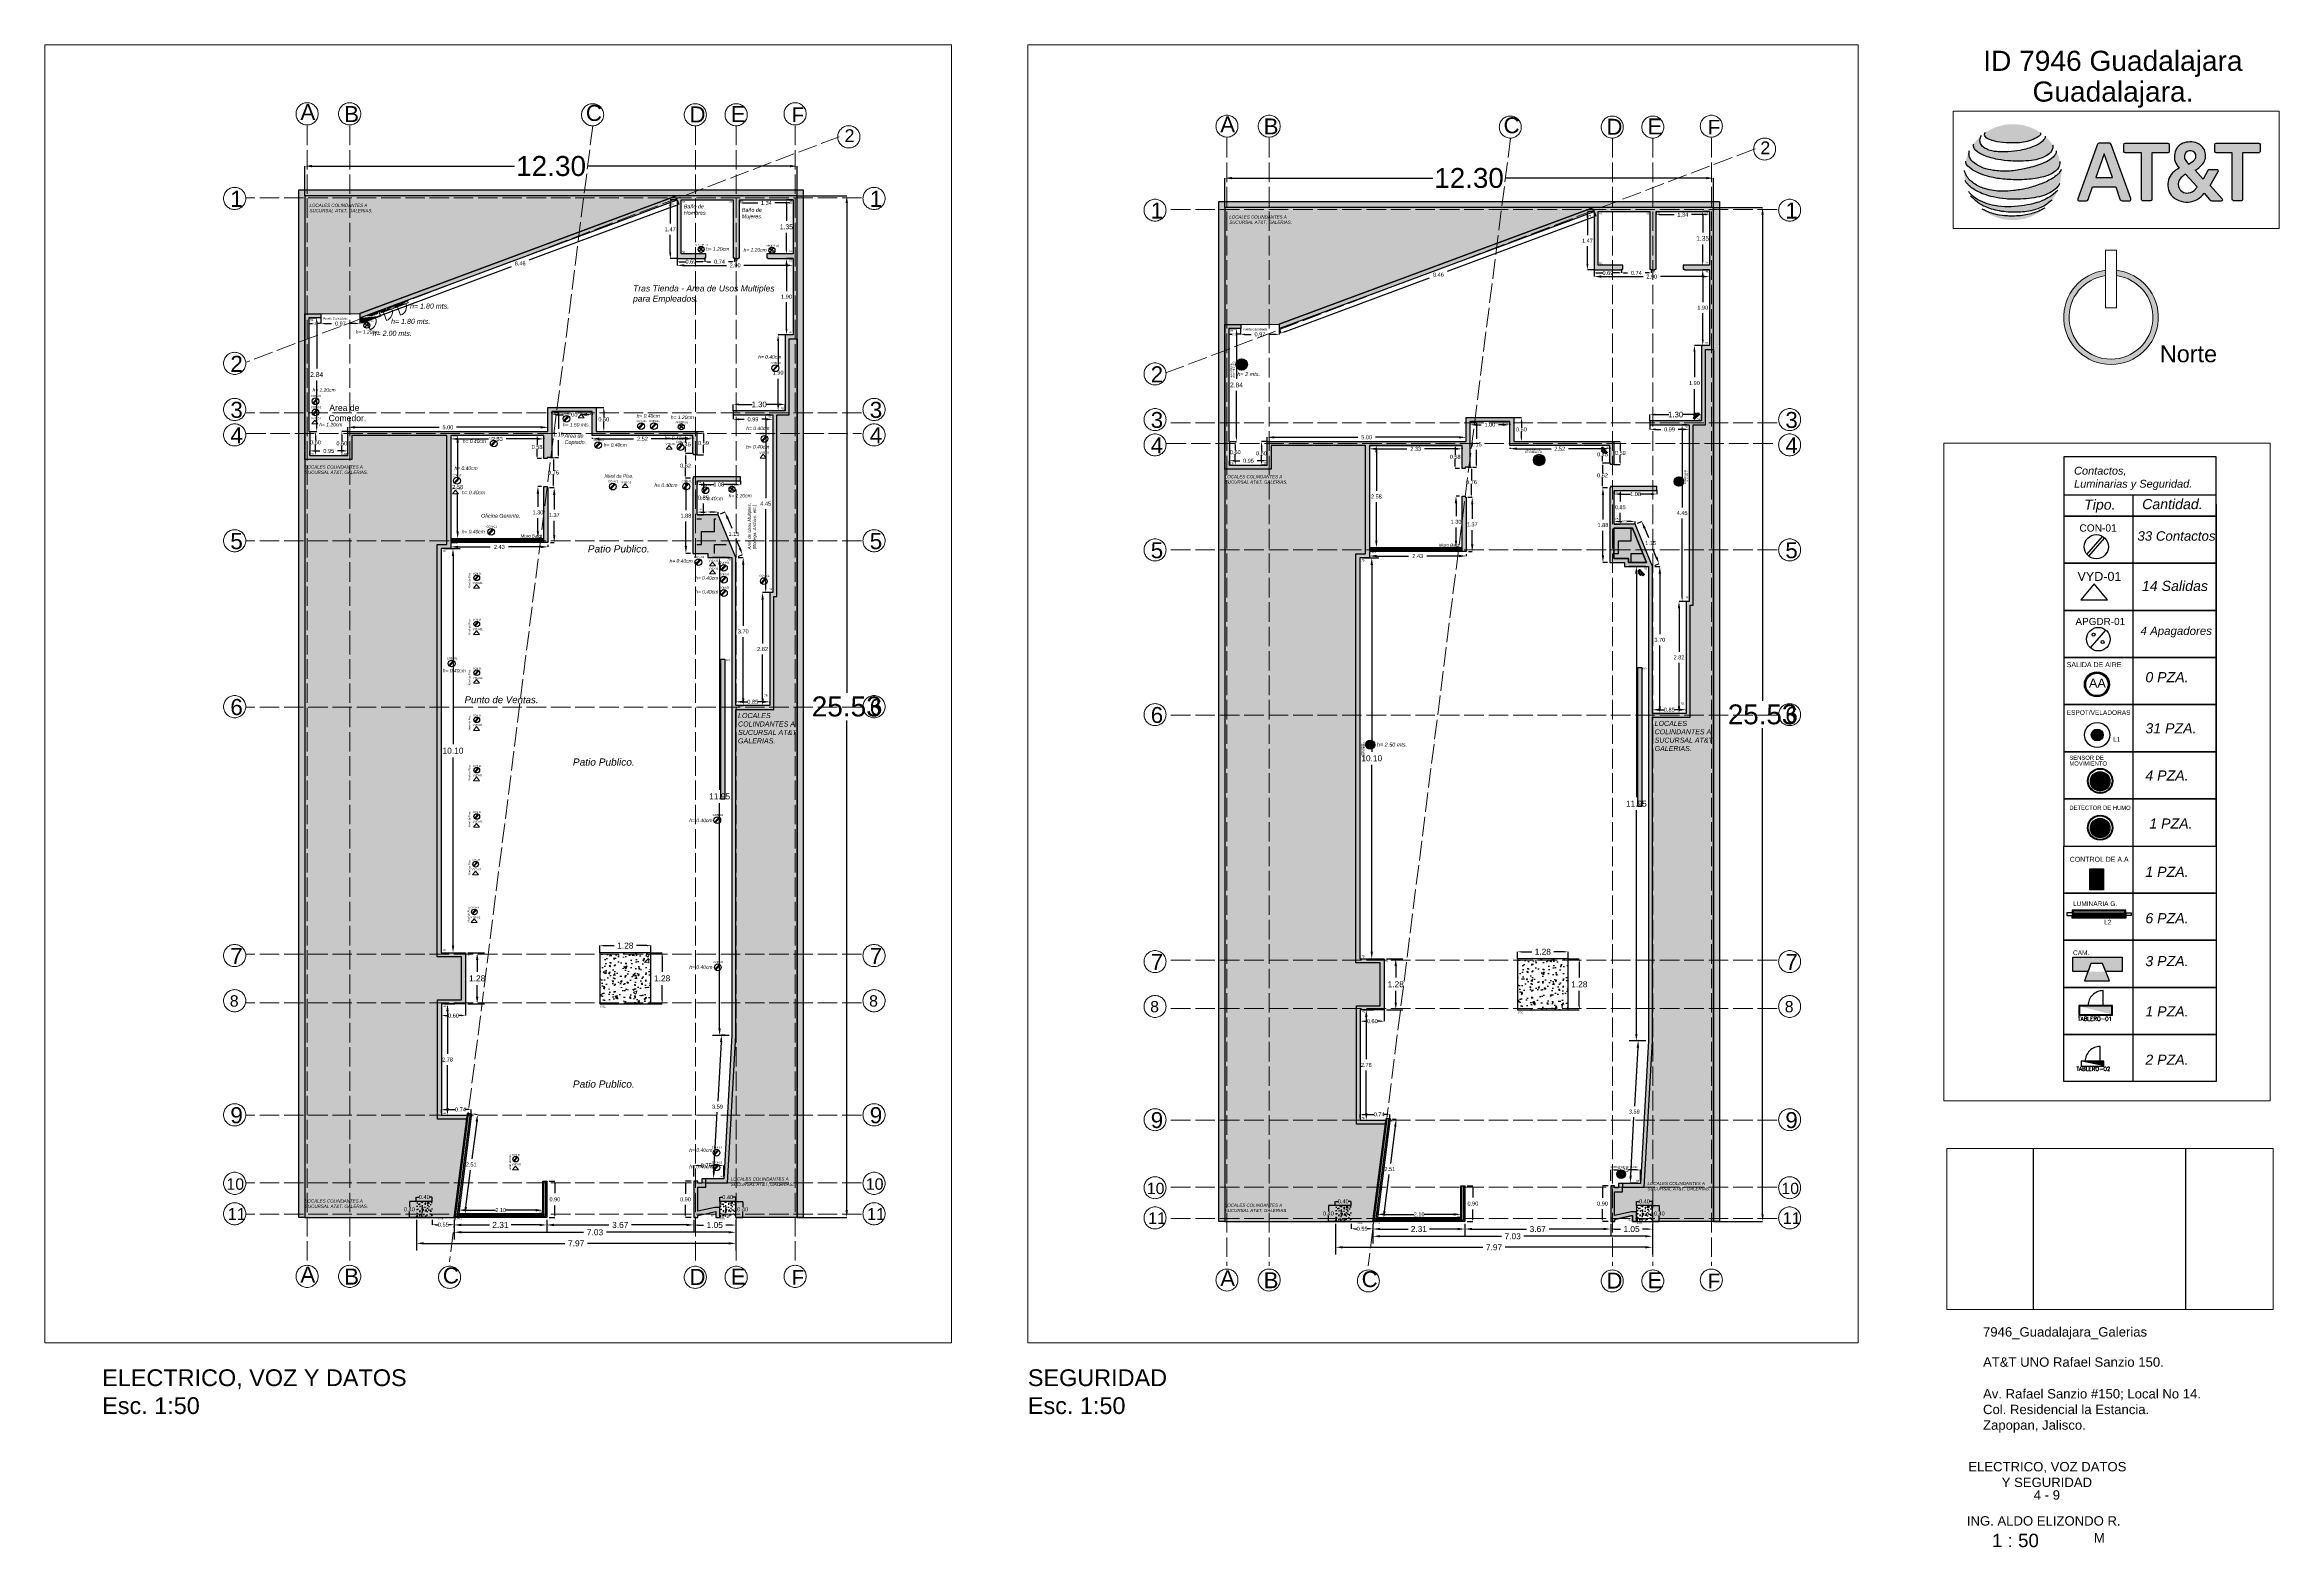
# Paper-space layout 'ARQ-04' of a CAD drawing. Header units: millimetres. Extents: x 82.4 to 165.7, y 72 to 128.1.
# The model-space entities are those that its viewports show. They can reach past a viewport. Long polylines and large blocks are cut down to what shows.
import ezdxf
from ezdxf.enums import TextEntityAlignment as Align

# ---------------------------------------------------------------- set-up
doc = ezdxf.new("R2010")
doc.units = ezdxf.units.MM
doc.linetypes.add('ACAD_ISO02W100', pattern=[15, 12, -3])
for name, color, linetype, lineweight in [('CONTACTOS', 40, 'Continuous', 18), ('COTAS', 161, 'ACAD_ISO02W100', 20), ('INFORMACION DE AREAS', 252, 'Continuous', 18), ('LAM-Solapa', 250, 'Continuous', 18), ('MURO TABLAROKA', 253, 'Continuous', 25), ('TABLEROS', 173, 'Continuous', 13)]:
    doc.layers.add(name, color=color, linetype=linetype, lineweight=lineweight)
for name, color, linetype in [('CUADRO IMFORMATIVO', 93, 'Continuous'), ('LOCALES COLINDANTES', 50, 'Continuous'), ('MEDIDAS.', 75, 'Continuous'), ('MUROS - ARQ.', 251, 'Continuous'), ('MUROS ACABADO.', 201, 'Continuous'), ('SEGURIDAD', 190, 'Continuous'), ('SEÑALIZACION', 31, 'Continuous')]:
    doc.layers.add(name, color=color, linetype=linetype)
doc.styles.add('BBVA_Guadalajara Rastro_FN$0$X-PP-NEW$0$ROMANS', font='romans.shx', dxfattribs={"width": 0.75})
doc.styles.get("Standard").update_dxf_attribs({"font": 'arial.ttf'})
doc.dimstyles.get("Standard").update_dxf_attribs({"dimtxt": 0.15, "dimasz": 0.18, "dimexe": 0.18, "dimexo": 0.0625, "dimgap": 0.09, "dimtad": 0, "dimtih": 1, "dimtoh": 1, "dimzin": 0, "dimdsep": 46, "dimtxsty": 'Standard', "dimblk2": 'ARCHTICK', "dimcen": 0.09, "dimadec": 0, "dimazin": 0, "dimtfac": 1, "dimtofl": 0, "dimtmove": 0, "dimatfit": 3, "dimfxl": 1, "dimtolj": 1, "dimtzin": 0, "dimarcsym": 0})
picture_1 = doc.add_image_def('image29.png', size_in_pixel=(571, 626))

# ---------------------------------------------------------------- blocks, each defined once
blk = doc.blocks.new('*D12')
at = {"layer": 'Defpoints', "color": 0, "transparency": 16777216}
for p in [(10971.063, 3796.039), (10973.377, 3796.039), (10973.377, 3795.849)]:
    blk.add_point(p, dxfattribs=at)
at = {"layer": 'MEDIDAS.', "color": 0, "lineweight": -2, "transparency": 16777216}
for p, q in [((10971.063, 3795.977), (10971.063, 3795.669)), ((10973.377, 3795.977), (10973.377, 3795.669)), ((10971.243, 3795.849), (10971.948, 3795.849)), ((10973.197, 3795.849), (10972.491, 3795.849))]:
    blk.add_line(p, q, dxfattribs=at)
at = {"layer": 'MEDIDAS.', "color": 0, "transparency": 16777216}
for points in [[(10971.243, 3795.879), (10971.243, 3795.819), (10971.063, 3795.849)], [(10973.197, 3795.879), (10973.197, 3795.819), (10973.377, 3795.849)]]:
    blk.add_solid(points, dxfattribs=at)
at = {"layer": 'MEDIDAS.', "color": 0, "transparency": 16777216, "insert": (10972.22, 3795.849), "char_height": 0.15, "attachment_point": 5}
blk.add_mtext('\\A1;2.31', dxfattribs=at)
blk = doc.blocks.new('_ArchTick')
at = {"color": 0, "linetype": 'ByBlock', "const_width": 0.15}
blk.add_lwpolyline([(-0.5, -0.5), (0.5, 0.5)], dxfattribs=at)
blk = doc.blocks.new('*D13')
at = {"layer": 'Defpoints', "color": 0, "transparency": 16777216}
for p in [(10973.377, 3796.039), (10977.047, 3796.039), (10977.047, 3795.849)]:
    blk.add_point(p, dxfattribs=at)
at = {"layer": 'MEDIDAS.', "color": 0, "lineweight": -2, "transparency": 16777216}
for p, q in [((10973.377, 3795.977), (10973.377, 3795.669)), ((10977.047, 3795.977), (10977.047, 3795.669)), ((10973.557, 3795.849), (10974.927, 3795.849)), ((10976.867, 3795.849), (10975.496, 3795.849))]:
    blk.add_line(p, q, dxfattribs=at)
at = {"layer": 'MEDIDAS.', "color": 0, "transparency": 16777216}
for points in [[(10973.557, 3795.879), (10973.557, 3795.819), (10973.377, 3795.849)], [(10976.867, 3795.879), (10976.867, 3795.819), (10977.047, 3795.849)]]:
    blk.add_solid(points, dxfattribs=at)
at = {"layer": 'MEDIDAS.', "color": 0, "transparency": 16777216, "insert": (10975.212, 3795.849), "char_height": 0.15, "attachment_point": 5}
blk.add_mtext('\\A1;3.67', dxfattribs=at)
blk = doc.blocks.new('*D14')
at = {"layer": 'Defpoints', "color": 0, "transparency": 16777216}
for p in [(10977.047, 3796.039), (10978.097, 3796.039), (10978.097, 3795.846)]:
    blk.add_point(p, dxfattribs=at)
at = {"layer": 'MEDIDAS.', "color": 0, "lineweight": -2, "transparency": 16777216}
for p, q in [((10977.047, 3795.977), (10977.047, 3795.666)), ((10978.097, 3795.977), (10978.097, 3795.666)), ((10977.147, 3795.846), (10977.293, 3795.846)), ((10977.997, 3795.846), (10977.85, 3795.846))]:
    blk.add_line(p, q, dxfattribs=at)
at = {"layer": 'MEDIDAS.', "color": 0, "transparency": 16777216}
for points in [[(10977.147, 3795.863), (10977.147, 3795.83), (10977.047, 3795.846)], [(10977.997, 3795.863), (10977.997, 3795.83), (10978.097, 3795.846)]]:
    blk.add_solid(points, dxfattribs=at)
at = {"layer": 'MEDIDAS.', "color": 0, "transparency": 16777216, "insert": (10977.572, 3795.846), "char_height": 0.15, "attachment_point": 5}
blk.add_mtext('\\A1;1.05', dxfattribs=at)
blk = doc.blocks.new('*D15')
at = {"layer": 'Defpoints', "color": 0, "transparency": 16777216}
for p in [(10971.065, 3796.039), (10978.097, 3796.039), (10978.097, 3795.666)]:
    blk.add_point(p, dxfattribs=at)
at = {"layer": 'MEDIDAS.', "color": 0, "lineweight": -2, "transparency": 16777216}
for p, q in [((10971.065, 3795.976), (10971.065, 3795.486)), ((10978.097, 3795.977), (10978.097, 3795.486)), ((10971.245, 3795.666), (10974.297, 3795.666)), ((10977.917, 3795.666), (10974.865, 3795.666))]:
    blk.add_line(p, q, dxfattribs=at)
at = {"layer": 'MEDIDAS.', "color": 0, "transparency": 16777216}
for points in [[(10971.245, 3795.696), (10971.245, 3795.636), (10971.065, 3795.666)], [(10977.917, 3795.696), (10977.917, 3795.636), (10978.097, 3795.666)]]:
    blk.add_solid(points, dxfattribs=at)
at = {"layer": 'MEDIDAS.', "color": 0, "transparency": 16777216, "insert": (10974.581, 3795.666), "char_height": 0.15, "attachment_point": 5}
blk.add_mtext('\\A1;7.03', dxfattribs=at)
blk = doc.blocks.new('*D16')
at = {"layer": 'Defpoints', "color": 0, "transparency": 16777216}
for p in [(10973.377, 3796.939), (10973.377, 3796.039), (10973.58, 3796.039)]:
    blk.add_point(p, dxfattribs=at)
at = {"layer": 'MEDIDAS.', "color": 0, "lineweight": -2, "transparency": 16777216}
for p, q in [((10973.439, 3796.939), (10973.58, 3796.939)), ((10973.58, 3796.889), (10973.58, 3796.64)), ((10973.58, 3796.089), (10973.58, 3796.338)), ((10973.439, 3796.039), (10973.58, 3796.039))]:
    blk.add_line(p, q, dxfattribs=at)
at = {"layer": 'MEDIDAS.', "color": 0, "transparency": 16777216}
for points in [[(10973.572, 3796.889), (10973.589, 3796.889), (10973.58, 3796.939)], [(10973.572, 3796.089), (10973.589, 3796.089), (10973.58, 3796.039)]]:
    blk.add_solid(points, dxfattribs=at)
at = {"layer": 'MEDIDAS.', "color": 0, "transparency": 16777216, "insert": (10973.58, 3796.489), "char_height": 0.1, "attachment_point": 5}
blk.add_mtext('\\A1;0.90', dxfattribs=at)
blk = doc.blocks.new('*D17')
at = {"layer": 'Defpoints', "color": 0, "transparency": 16777216}
for p in [(10971.177, 3796.218), (10971.177, 3796.139), (10973.277, 3796.139)]:
    blk.add_point(p, dxfattribs=at)
at = {"layer": 'MEDIDAS.', "color": 0, "lineweight": -2, "transparency": 16777216}
for p, q in [((10971.177, 3796.202), (10971.177, 3796.398)), ((10973.277, 3796.202), (10973.277, 3796.398)), ((10971.357, 3796.218), (10972.096, 3796.218)), ((10973.097, 3796.218), (10972.357, 3796.218))]:
    blk.add_line(p, q, dxfattribs=at)
at = {"layer": 'MEDIDAS.', "color": 0, "transparency": 16777216}
for points in [[(10971.357, 3796.248), (10971.357, 3796.188), (10971.177, 3796.218)], [(10973.097, 3796.248), (10973.097, 3796.188), (10973.277, 3796.218)]]:
    blk.add_solid(points, dxfattribs=at)
at = {"layer": 'MEDIDAS.', "color": 0, "transparency": 16777216, "insert": (10972.227, 3796.218), "char_height": 0.1, "attachment_point": 5}
blk.add_mtext('\\A1;2.10', dxfattribs=at)
blk = doc.blocks.new('*D18')
at = {"layer": 'Defpoints', "color": 0, "transparency": 16777216}
for p in [(10971.494, 3798.631), (10971.65, 3798.611), (10971.177, 3796.139)]:
    blk.add_point(p, dxfattribs=at)
at = {"layer": 'MEDIDAS.', "color": 0, "lineweight": -2, "transparency": 16777216}
for p, q in [((10971.556, 3798.623), (10971.65, 3798.611)), ((10971.627, 3798.433), (10971.508, 3797.5)), ((10971.355, 3796.298), (10971.472, 3797.218)), ((10971.239, 3796.131), (10971.333, 3796.119))]:
    blk.add_line(p, q, dxfattribs=at)
at = {"layer": 'MEDIDAS.', "color": 0, "transparency": 16777216}
for points in [[(10971.597, 3798.436), (10971.657, 3798.429), (10971.65, 3798.611)], [(10971.326, 3796.302), (10971.385, 3796.294), (10971.333, 3796.119)]]:
    blk.add_solid(points, dxfattribs=at)
at = {"layer": 'MEDIDAS.', "color": 0, "transparency": 16777216, "insert": (10971.49, 3797.359), "char_height": 0.1, "attachment_point": 5}
blk.add_mtext('\\A1;2.51', dxfattribs=at)
blk = doc.blocks.new('*D19')
at = {"layer": 'Defpoints', "color": 0, "transparency": 16777216}
for p in [(10970.747, 3801.371), (10970.897, 3801.371), (10970.747, 3798.591)]:
    blk.add_point(p, dxfattribs=at)
at = {"layer": 'MEDIDAS.', "color": 0, "lineweight": -2, "transparency": 16777216}
for p, q in [((10970.809, 3801.371), (10971.077, 3801.371)), ((10970.897, 3801.191), (10970.897, 3800.122)), ((10970.897, 3798.771), (10970.897, 3799.84)), ((10970.809, 3798.591), (10971.077, 3798.591))]:
    blk.add_line(p, q, dxfattribs=at)
at = {"layer": 'MEDIDAS.', "color": 0, "transparency": 16777216}
for points in [[(10970.867, 3801.191), (10970.927, 3801.191), (10970.897, 3801.371)], [(10970.867, 3798.771), (10970.927, 3798.771), (10970.897, 3798.591)]]:
    blk.add_solid(points, dxfattribs=at)
at = {"layer": 'MEDIDAS.', "color": 0, "transparency": 16777216, "insert": (10970.897, 3799.981), "char_height": 0.1, "attachment_point": 5}
blk.add_mtext('\\A1;2.78', dxfattribs=at)
blk = doc.blocks.new('*D20')
at = {"layer": 'Defpoints', "color": 0, "transparency": 16777216}
for p in [(10971.347, 3802.651), (10971.639, 3802.651), (10971.347, 3801.371)]:
    blk.add_point(p, dxfattribs=at)
at = {"layer": 'MEDIDAS.', "color": 0, "lineweight": -2, "transparency": 16777216}
for p, q in [((10971.409, 3802.651), (10971.819, 3802.651)), ((10971.639, 3802.471), (10971.639, 3802.178)), ((10971.639, 3801.551), (10971.639, 3801.844)), ((10971.409, 3801.371), (10971.819, 3801.371))]:
    blk.add_line(p, q, dxfattribs=at)
at = {"layer": 'MEDIDAS.', "color": 0, "transparency": 16777216}
for points in [[(10971.609, 3802.471), (10971.669, 3802.471), (10971.639, 3802.651)], [(10971.609, 3801.551), (10971.669, 3801.551), (10971.639, 3801.371)]]:
    blk.add_solid(points, dxfattribs=at)
at = {"layer": 'MEDIDAS.', "color": 0, "transparency": 16777216, "insert": (10971.639, 3802.011), "char_height": 0.15, "attachment_point": 5}
blk.add_mtext('\\A1;1.28', dxfattribs=at)
blk = doc.blocks.new('*D21')
at = {"layer": 'Defpoints', "color": 0, "transparency": 16777216}
for p in [(10970.737, 3812.751), (10971.035, 3812.751), (10970.737, 3802.651)]:
    blk.add_point(p, dxfattribs=at)
at = {"layer": 'MEDIDAS.', "color": 0, "lineweight": -2, "transparency": 16777216}
for p, q in [((10970.799, 3812.751), (10971.215, 3812.751)), ((10971.035, 3812.571), (10971.035, 3807.868)), ((10971.035, 3802.831), (10971.035, 3807.534)), ((10970.799, 3802.651), (10971.215, 3802.651))]:
    blk.add_line(p, q, dxfattribs=at)
at = {"layer": 'MEDIDAS.', "color": 0, "transparency": 16777216}
for points in [[(10971.005, 3812.571), (10971.065, 3812.571), (10971.035, 3812.751)], [(10971.005, 3802.831), (10971.065, 3802.831), (10971.035, 3802.651)]]:
    blk.add_solid(points, dxfattribs=at)
at = {"layer": 'MEDIDAS.', "color": 0, "transparency": 16777216, "insert": (10971.035, 3807.701), "char_height": 0.15, "attachment_point": 5}
blk.add_mtext('\\A1;10.10', dxfattribs=at)
blk = doc.blocks.new('*D22')
at = {"layer": 'Defpoints', "color": 0, "transparency": 16777216}
for p in [(10976.841, 3796.939), (10977.047, 3796.939), (10977.047, 3796.039)]:
    blk.add_point(p, dxfattribs=at)
at = {"layer": 'MEDIDAS.', "color": 0, "lineweight": -2, "transparency": 16777216}
for p, q in [((10976.984, 3796.939), (10976.841, 3796.939)), ((10976.841, 3796.889), (10976.841, 3796.63)), ((10976.841, 3796.089), (10976.841, 3796.348)), ((10976.984, 3796.039), (10976.841, 3796.039))]:
    blk.add_line(p, q, dxfattribs=at)
at = {"layer": 'MEDIDAS.', "color": 0, "transparency": 16777216}
for points in [[(10976.833, 3796.889), (10976.85, 3796.889), (10976.841, 3796.939)], [(10976.833, 3796.089), (10976.85, 3796.089), (10976.841, 3796.039)]]:
    blk.add_solid(points, dxfattribs=at)
at = {"layer": 'MEDIDAS.', "color": 0, "transparency": 16777216, "insert": (10976.841, 3796.489), "char_height": 0.1, "attachment_point": 5}
blk.add_mtext('\\A1;0.90', dxfattribs=at)
blk = doc.blocks.new('*D23')
at = {"layer": 'Defpoints', "color": 0, "transparency": 16777216}
for p in [(10977.741, 3800.597), (10977.997, 3800.583), (10977.797, 3796.999)]:
    blk.add_point(p, dxfattribs=at)
at = {"layer": 'MEDIDAS.', "color": 0, "lineweight": -2, "transparency": 16777216}
for p, q in [((10977.934, 3800.587), (10977.741, 3800.597)), ((10977.731, 3800.418), (10977.649, 3798.946)), ((10977.551, 3797.193), (10977.633, 3798.664)), ((10977.734, 3797.003), (10977.541, 3797.013))]:
    blk.add_line(p, q, dxfattribs=at)
at = {"layer": 'MEDIDAS.', "color": 0, "transparency": 16777216}
for points in [[(10977.701, 3800.419), (10977.761, 3800.416), (10977.741, 3800.597)], [(10977.521, 3797.195), (10977.581, 3797.191), (10977.541, 3797.013)]]:
    blk.add_solid(points, dxfattribs=at)
at = {"layer": 'MEDIDAS.', "color": 0, "transparency": 16777216, "insert": (10977.641, 3798.805), "char_height": 0.1, "attachment_point": 5}
blk.add_mtext('\\A1;3.59', dxfattribs=at)
blk = doc.blocks.new('*D24')
at = {"layer": 'Defpoints', "color": 0, "transparency": 16777216}
for p in [(10977.693, 3812.533), (10977.997, 3812.533), (10977.997, 3800.583)]:
    blk.add_point(p, dxfattribs=at)
at = {"layer": 'MEDIDAS.', "color": 0, "lineweight": -2, "transparency": 16777216}
for p, q in [((10977.934, 3812.533), (10977.513, 3812.533)), ((10977.693, 3812.353), (10977.693, 3806.725)), ((10977.693, 3800.763), (10977.693, 3806.391)), ((10977.934, 3800.583), (10977.513, 3800.583))]:
    blk.add_line(p, q, dxfattribs=at)
at = {"layer": 'MEDIDAS.', "color": 0, "transparency": 16777216}
for points in [[(10977.663, 3812.353), (10977.723, 3812.353), (10977.693, 3812.533)], [(10977.663, 3800.763), (10977.723, 3800.763), (10977.693, 3800.583)]]:
    blk.add_solid(points, dxfattribs=at)
at = {"layer": 'MEDIDAS.', "color": 0, "transparency": 16777216, "insert": (10977.693, 3806.558), "char_height": 0.15, "attachment_point": 5}
blk.add_mtext('\\A1;11.95', dxfattribs=at)
blk = doc.blocks.new('*D25')
at = {"layer": 'Defpoints', "color": 0, "transparency": 16777216}
for p in [(10973.507, 3816.181), (10973.667, 3816.181), (10973.507, 3815.031)]:
    blk.add_point(p, dxfattribs=at)
at = {"layer": 'MEDIDAS.', "color": 0, "lineweight": -2, "transparency": 16777216}
for p, q in [((10973.569, 3816.181), (10973.667, 3816.181)), ((10973.667, 3816.131), (10973.667, 3815.747)), ((10973.667, 3815.081), (10973.667, 3815.465)), ((10973.569, 3815.031), (10973.667, 3815.031))]:
    blk.add_line(p, q, dxfattribs=at)
at = {"layer": 'MEDIDAS.', "color": 0, "transparency": 16777216}
for points in [[(10973.658, 3816.131), (10973.675, 3816.131), (10973.667, 3816.181)], [(10973.658, 3815.081), (10973.675, 3815.081), (10973.667, 3815.031)]]:
    blk.add_solid(points, dxfattribs=at)
at = {"layer": 'MEDIDAS.', "color": 0, "transparency": 16777216, "insert": (10973.667, 3815.606), "char_height": 0.1, "attachment_point": 5}
blk.add_mtext('\\A1;1.15', dxfattribs=at)
blk = doc.blocks.new('*D26')
at = {"layer": 'Defpoints', "color": 0, "transparency": 16777216}
for p in [(10971.489, 3798.734), (10970.747, 3798.591), (10971.489, 3798.59)]:
    blk.add_point(p, dxfattribs=at)
at = {"layer": 'MEDIDAS.', "color": 0, "lineweight": -2, "transparency": 16777216}
for p, q in [((10970.747, 3798.654), (10970.747, 3798.734)), ((10970.797, 3798.734), (10971.091, 3798.734)), ((10971.439, 3798.734), (10971.351, 3798.734)), ((10971.489, 3798.652), (10971.489, 3798.734))]:
    blk.add_line(p, q, dxfattribs=at)
at = {"layer": 'MEDIDAS.', "color": 0, "transparency": 16777216}
for points in [[(10970.797, 3798.743), (10970.797, 3798.726), (10970.747, 3798.734)], [(10971.439, 3798.743), (10971.439, 3798.726), (10971.489, 3798.734)]]:
    blk.add_solid(points, dxfattribs=at)
at = {"layer": 'MEDIDAS.', "color": 0, "transparency": 16777216, "insert": (10971.221, 3798.734), "char_height": 0.1, "attachment_point": 5}
blk.add_mtext('\\A1;0.74', dxfattribs=at)
blk = doc.blocks.new('*D27')
at = {"layer": 'Defpoints', "color": 0, "transparency": 16777216}
for p in [(10970.747, 3801.371), (10971.347, 3801.371), (10971.347, 3801.081)]:
    blk.add_point(p, dxfattribs=at)
at = {"layer": 'MEDIDAS.', "color": 0, "lineweight": -2, "transparency": 16777216}
for p, q in [((10970.747, 3801.371), (10970.747, 3801.081)), ((10971.347, 3801.371), (10971.347, 3801.081))]:
    blk.add_line(p, q, dxfattribs=at)
at = {"layer": 'MEDIDAS.', "color": 0, "lineweight": -3, "transparency": 16777216}
for p, q in [((10970.847, 3801.081), (10970.917, 3801.081)), ((10971.247, 3801.081), (10971.176, 3801.081))]:
    blk.add_line(p, q, dxfattribs=at)
at = {"layer": 'MEDIDAS.', "color": 0, "transparency": 16777216}
for points in [[(10970.847, 3801.098), (10970.847, 3801.064), (10970.747, 3801.081)], [(10971.247, 3801.098), (10971.247, 3801.064), (10971.347, 3801.081)]]:
    blk.add_solid(points, dxfattribs=at)
at = {"layer": 'MEDIDAS.', "color": 0, "transparency": 16777216, "insert": (10971.047, 3801.081), "char_height": 0.1, "attachment_point": 5}
blk.add_mtext('\\A1;0.60', dxfattribs=at)
blk = doc.blocks.new('*D28')
at = {"layer": 'Defpoints', "color": 0, "transparency": 16777216}
for p in [(10970.977, 3812.905), (10973.407, 3812.905), (10973.407, 3812.794)]:
    blk.add_point(p, dxfattribs=at)
at = {"layer": 'MEDIDAS.', "color": 0, "lineweight": -2, "transparency": 16777216}
for p, q in [((10970.977, 3812.843), (10970.977, 3812.794)), ((10973.407, 3812.843), (10973.407, 3812.794)), ((10971.157, 3812.794), (10971.961, 3812.794)), ((10973.227, 3812.794), (10972.422, 3812.794))]:
    blk.add_line(p, q, dxfattribs=at)
at = {"layer": 'MEDIDAS.', "color": 0, "transparency": 16777216}
for points in [[(10971.157, 3812.824), (10971.157, 3812.764), (10970.977, 3812.794)], [(10973.227, 3812.824), (10973.227, 3812.764), (10973.407, 3812.794)]]:
    blk.add_solid(points, dxfattribs=at)
at = {"layer": 'MEDIDAS.', "color": 0, "transparency": 16777216, "insert": (10972.192, 3812.794), "char_height": 0.1, "attachment_point": 5}
blk.add_mtext('\\A1;2.43', dxfattribs=at)
blk = doc.blocks.new('*D29')
at = {"layer": 'Defpoints', "color": 0, "transparency": 16777216}
for p in [(10970.977, 3815.581), (10970.977, 3813.005), (10971.151, 3813.005)]:
    blk.add_point(p, dxfattribs=at)
at = {"layer": 'MEDIDAS.', "color": 0, "lineweight": -2, "transparency": 16777216}
for p, q in [((10971.039, 3815.581), (10971.151, 3815.581)), ((10971.151, 3815.401), (10971.151, 3814.434)), ((10971.151, 3813.185), (10971.151, 3814.152)), ((10971.039, 3813.005), (10971.151, 3813.005))]:
    blk.add_line(p, q, dxfattribs=at)
at = {"layer": 'MEDIDAS.', "color": 0, "transparency": 16777216}
for points in [[(10971.121, 3815.401), (10971.181, 3815.401), (10971.151, 3815.581)], [(10971.121, 3813.185), (10971.181, 3813.185), (10971.151, 3813.005)]]:
    blk.add_solid(points, dxfattribs=at)
at = {"layer": 'MEDIDAS.', "color": 0, "transparency": 16777216, "insert": (10971.151, 3814.293), "char_height": 0.1, "attachment_point": 5}
blk.add_mtext('\\A1;2.58', dxfattribs=at)
blk = doc.blocks.new('*D30')
at = {"layer": 'Defpoints', "color": 0, "transparency": 16777216}
for p in [(10970.977, 3815.581), (10973.307, 3815.581), (10973.307, 3815.493)]:
    blk.add_point(p, dxfattribs=at)
at = {"layer": 'MEDIDAS.', "color": 0, "lineweight": -2, "transparency": 16777216}
for p, q in [((10970.977, 3815.519), (10970.977, 3815.493)), ((10971.157, 3815.493), (10971.921, 3815.493)), ((10973.127, 3815.493), (10972.362, 3815.493)), ((10973.307, 3815.519), (10973.307, 3815.493))]:
    blk.add_line(p, q, dxfattribs=at)
at = {"layer": 'MEDIDAS.', "color": 0, "transparency": 16777216}
for points in [[(10971.157, 3815.523), (10971.157, 3815.463), (10970.977, 3815.493)], [(10973.127, 3815.523), (10973.127, 3815.463), (10973.307, 3815.493)]]:
    blk.add_solid(points, dxfattribs=at)
at = {"layer": 'MEDIDAS.', "color": 0, "transparency": 16777216, "insert": (10972.142, 3815.493), "char_height": 0.1, "attachment_point": 5}
blk.add_mtext('\\A1;2.33', dxfattribs=at)
blk = doc.blocks.new('*D31')
at = {"layer": 'Defpoints', "color": 0, "transparency": 16777216}
for p in [(10973.307, 3815.581), (10973.134, 3815.001), (10973.307, 3815.001)]:
    blk.add_point(p, dxfattribs=at)
at = {"layer": 'MEDIDAS.', "color": 0, "lineweight": -2, "transparency": 16777216}
for p, q in [((10973.244, 3815.581), (10973.134, 3815.581)), ((10973.134, 3815.531), (10973.134, 3815.342)), ((10973.134, 3815.051), (10973.134, 3815.24)), ((10973.244, 3815.001), (10973.134, 3815.001))]:
    blk.add_line(p, q, dxfattribs=at)
at = {"layer": 'MEDIDAS.', "color": 0, "transparency": 16777216}
for points in [[(10973.126, 3815.531), (10973.142, 3815.531), (10973.134, 3815.581)], [(10973.126, 3815.051), (10973.142, 3815.051), (10973.134, 3815.001)]]:
    blk.add_solid(points, dxfattribs=at)
at = {"layer": 'MEDIDAS.', "color": 0, "transparency": 16777216, "insert": (10973.134, 3815.291), "char_height": 0.1, "attachment_point": 5}
blk.add_mtext('\\A1;0.58', dxfattribs=at)
blk = doc.blocks.new('*D32')
at = {"layer": 'Defpoints', "color": 0, "transparency": 16777216}
for p in [(10973.307, 3814.305), (10973.155, 3813.005), (10973.307, 3813.005)]:
    blk.add_point(p, dxfattribs=at)
at = {"layer": 'MEDIDAS.', "color": 0, "lineweight": -2, "transparency": 16777216}
for p, q in [((10973.244, 3814.305), (10973.155, 3814.305)), ((10973.155, 3814.125), (10973.155, 3813.796)), ((10973.155, 3813.185), (10973.155, 3813.514)), ((10973.244, 3813.005), (10973.155, 3813.005))]:
    blk.add_line(p, q, dxfattribs=at)
at = {"layer": 'MEDIDAS.', "color": 0, "transparency": 16777216}
for points in [[(10973.125, 3814.125), (10973.185, 3814.125), (10973.155, 3814.305)], [(10973.125, 3813.185), (10973.185, 3813.185), (10973.155, 3813.005)]]:
    blk.add_solid(points, dxfattribs=at)
at = {"layer": 'MEDIDAS.', "color": 0, "transparency": 16777216, "insert": (10973.155, 3813.655), "char_height": 0.1, "attachment_point": 5}
blk.add_mtext('\\A1;1.30', dxfattribs=at)
blk = doc.blocks.new('*D33')
at = {"layer": 'Defpoints', "color": 0, "transparency": 16777216}
for p in [(10973.507, 3816.181), (10974.507, 3816.181), (10974.507, 3816.099)]:
    blk.add_point(p, dxfattribs=at)
at = {"layer": 'MEDIDAS.', "color": 0, "lineweight": -2, "transparency": 16777216}
for p, q in [((10973.507, 3816.119), (10973.507, 3816.099)), ((10973.687, 3816.099), (10973.792, 3816.099)), ((10974.327, 3816.099), (10974.222, 3816.099)), ((10974.507, 3816.119), (10974.507, 3816.099))]:
    blk.add_line(p, q, dxfattribs=at)
at = {"layer": 'MEDIDAS.', "color": 0, "transparency": 16777216}
for points in [[(10973.687, 3816.129), (10973.687, 3816.069), (10973.507, 3816.099)], [(10974.327, 3816.129), (10974.327, 3816.069), (10974.507, 3816.099)]]:
    blk.add_solid(points, dxfattribs=at)
at = {"layer": 'MEDIDAS.', "color": 0, "transparency": 16777216, "insert": (10974.007, 3816.099), "char_height": 0.1, "attachment_point": 5}
blk.add_mtext('\\A1;1.00', dxfattribs=at)
blk = doc.blocks.new('*D34')
at = {"layer": 'Defpoints', "color": 0, "transparency": 16777216}
for p in [(10974.507, 3815.581), (10977.027, 3815.581), (10977.027, 3815.497)]:
    blk.add_point(p, dxfattribs=at)
at = {"layer": 'MEDIDAS.', "color": 0, "lineweight": -2, "transparency": 16777216}
for p, q in [((10974.507, 3815.519), (10974.507, 3815.497)), ((10974.687, 3815.497), (10975.546, 3815.497)), ((10976.847, 3815.497), (10975.987, 3815.497)), ((10977.027, 3815.519), (10977.027, 3815.497))]:
    blk.add_line(p, q, dxfattribs=at)
at = {"layer": 'MEDIDAS.', "color": 0, "transparency": 16777216}
for points in [[(10974.687, 3815.527), (10974.687, 3815.467), (10974.507, 3815.497)], [(10976.847, 3815.527), (10976.847, 3815.467), (10977.027, 3815.497)]]:
    blk.add_solid(points, dxfattribs=at)
at = {"layer": 'MEDIDAS.', "color": 0, "transparency": 16777216, "insert": (10975.767, 3815.497), "char_height": 0.1, "attachment_point": 5}
blk.add_mtext('\\A1;2.52', dxfattribs=at)
blk = doc.blocks.new('*D35')
at = {"layer": 'Defpoints', "color": 0, "transparency": 16777216}
for p in [(10973.407, 3814.275), (10973.407, 3812.905), (10973.563, 3812.905)]:
    blk.add_point(p, dxfattribs=at)
at = {"layer": 'MEDIDAS.', "color": 0, "lineweight": -2, "transparency": 16777216}
for p, q in [((10973.469, 3814.275), (10973.563, 3814.275)), ((10973.563, 3814.095), (10973.563, 3813.731)), ((10973.563, 3813.085), (10973.563, 3813.449)), ((10973.469, 3812.905), (10973.563, 3812.905))]:
    blk.add_line(p, q, dxfattribs=at)
at = {"layer": 'MEDIDAS.', "color": 0, "transparency": 16777216}
for points in [[(10973.533, 3814.095), (10973.593, 3814.095), (10973.563, 3814.275)], [(10973.533, 3813.085), (10973.593, 3813.085), (10973.563, 3812.905)]]:
    blk.add_solid(points, dxfattribs=at)
at = {"layer": 'MEDIDAS.', "color": 0, "transparency": 16777216, "insert": (10973.563, 3813.59), "char_height": 0.1, "attachment_point": 5}
blk.add_mtext('\\A1;1.37', dxfattribs=at)
blk = doc.blocks.new('*D36')
at = {"layer": 'Defpoints', "color": 0, "transparency": 16777216}
for p in [(10973.387, 3815.031), (10973.544, 3815.031), (10973.387, 3814.275)]:
    blk.add_point(p, dxfattribs=at)
at = {"layer": 'MEDIDAS.', "color": 0, "lineweight": -2, "transparency": 16777216}
for p, q in [((10973.449, 3815.031), (10973.544, 3815.031)), ((10973.544, 3814.981), (10973.544, 3814.704)), ((10973.544, 3814.325), (10973.544, 3814.602)), ((10973.449, 3814.275), (10973.544, 3814.275))]:
    blk.add_line(p, q, dxfattribs=at)
at = {"layer": 'MEDIDAS.', "color": 0, "transparency": 16777216}
for points in [[(10973.536, 3814.981), (10973.552, 3814.981), (10973.544, 3815.031)], [(10973.536, 3814.325), (10973.552, 3814.325), (10973.544, 3814.275)]]:
    blk.add_solid(points, dxfattribs=at)
at = {"layer": 'MEDIDAS.', "color": 0, "transparency": 16777216, "insert": (10973.544, 3814.653), "char_height": 0.1, "attachment_point": 5}
blk.add_mtext('\\A1;0.76', dxfattribs=at)
blk = doc.blocks.new('*D37')
at = {"layer": 'Defpoints', "color": 0, "transparency": 16777216}
for p in [(10977.027, 3815.581), (10976.841, 3815.131), (10977.027, 3815.131)]:
    blk.add_point(p, dxfattribs=at)
at = {"layer": 'MEDIDAS.', "color": 0, "lineweight": -2, "transparency": 16777216}
for p, q in [((10977.027, 3815.581), (10976.841, 3815.581)), ((10976.841, 3815.531), (10976.841, 3815.407)), ((10976.841, 3815.181), (10976.841, 3815.305)), ((10977.027, 3815.131), (10976.841, 3815.131))]:
    blk.add_line(p, q, dxfattribs=at)
at = {"layer": 'MEDIDAS.', "color": 0, "transparency": 16777216}
for points in [[(10976.833, 3815.531), (10976.85, 3815.531), (10976.841, 3815.581)], [(10976.833, 3815.181), (10976.85, 3815.181), (10976.841, 3815.131)]]:
    blk.add_solid(points, dxfattribs=at)
at = {"layer": 'MEDIDAS.', "color": 0, "transparency": 16777216, "insert": (10976.841, 3815.356), "char_height": 0.1, "attachment_point": 5}
blk.add_mtext('\\A1;0.45', dxfattribs=at)
blk = doc.blocks.new('*D38')
at = {"layer": 'Defpoints', "color": 0, "transparency": 16777216}
for p in [(10977.027, 3815.131), (10976.842, 3814.513), (10977.027, 3814.513)]:
    blk.add_point(p, dxfattribs=at)
at = {"layer": 'MEDIDAS.', "color": 0, "lineweight": -2, "transparency": 16777216}
for p, q in [((10976.964, 3815.131), (10976.842, 3815.131)), ((10976.842, 3815.081), (10976.842, 3814.873)), ((10976.842, 3814.563), (10976.842, 3814.771)), ((10976.964, 3814.513), (10976.842, 3814.513))]:
    blk.add_line(p, q, dxfattribs=at)
at = {"layer": 'MEDIDAS.', "color": 0, "transparency": 16777216}
for points in [[(10976.833, 3815.081), (10976.85, 3815.081), (10976.842, 3815.131)], [(10976.833, 3814.563), (10976.85, 3814.563), (10976.842, 3814.513)]]:
    blk.add_solid(points, dxfattribs=at)
at = {"layer": 'MEDIDAS.', "color": 0, "transparency": 16777216, "insert": (10976.842, 3814.822), "char_height": 0.1, "attachment_point": 5}
blk.add_mtext('\\A1;0.62', dxfattribs=at)
blk = doc.blocks.new('*D39')
at = {"layer": 'Defpoints', "color": 0, "transparency": 16777216}
for p in [(10977.027, 3814.513), (10976.852, 3812.633), (10977.027, 3812.633)]:
    blk.add_point(p, dxfattribs=at)
at = {"layer": 'MEDIDAS.', "color": 0, "lineweight": -2, "transparency": 16777216}
for p, q in [((10976.964, 3814.513), (10976.852, 3814.513)), ((10976.852, 3814.333), (10976.852, 3813.714)), ((10976.852, 3812.813), (10976.852, 3813.432)), ((10976.964, 3812.633), (10976.852, 3812.633))]:
    blk.add_line(p, q, dxfattribs=at)
at = {"layer": 'MEDIDAS.', "color": 0, "transparency": 16777216}
for points in [[(10976.822, 3814.333), (10976.882, 3814.333), (10976.852, 3814.513)], [(10976.822, 3812.813), (10976.882, 3812.813), (10976.852, 3812.633)]]:
    blk.add_solid(points, dxfattribs=at)
at = {"layer": 'MEDIDAS.', "color": 0, "transparency": 16777216, "insert": (10976.852, 3813.573), "char_height": 0.1, "attachment_point": 5}
blk.add_mtext('\\A1;1.88', dxfattribs=at)
blk = doc.blocks.new('*D40')
at = {"layer": 'Defpoints', "color": 0, "transparency": 16777216}
for p in [(10977.047, 3797.336), (10977.047, 3796.999), (10977.797, 3796.999)]:
    blk.add_point(p, dxfattribs=at)
at = {"layer": 'MEDIDAS.', "color": 0, "lineweight": -2, "transparency": 16777216}
for p, q in [((10977.047, 3797.062), (10977.047, 3797.336)), ((10977.147, 3797.336), (10977.231, 3797.336)), ((10977.697, 3797.336), (10977.492, 3797.336)), ((10977.797, 3797.062), (10977.797, 3797.336))]:
    blk.add_line(p, q, dxfattribs=at)
at = {"layer": 'MEDIDAS.', "color": 0, "transparency": 16777216}
for points in [[(10977.147, 3797.353), (10977.147, 3797.319), (10977.047, 3797.336)], [(10977.697, 3797.353), (10977.697, 3797.319), (10977.797, 3797.336)]]:
    blk.add_solid(points, dxfattribs=at)
at = {"layer": 'MEDIDAS.', "color": 0, "transparency": 16777216, "insert": (10977.361, 3797.336), "char_height": 0.1, "attachment_point": 5}
blk.add_mtext('\\A1;0.75', dxfattribs=at)
blk = doc.blocks.new('*D41')
at = {"layer": 'Defpoints', "color": 0, "transparency": 16777216}
for p in [(10978.947, 3808.923), (10978.097, 3808.833), (10978.947, 3808.833)]:
    blk.add_point(p, dxfattribs=at)
at = {"layer": 'MEDIDAS.', "color": 0, "lineweight": -2, "transparency": 16777216}
for p, q in [((10978.097, 3808.896), (10978.097, 3808.923)), ((10978.277, 3808.923), (10978.391, 3808.923)), ((10978.767, 3808.923), (10978.652, 3808.923)), ((10978.947, 3808.896), (10978.947, 3808.923))]:
    blk.add_line(p, q, dxfattribs=at)
at = {"layer": 'MEDIDAS.', "color": 0, "transparency": 16777216}
for points in [[(10978.277, 3808.953), (10978.277, 3808.893), (10978.097, 3808.923)], [(10978.767, 3808.953), (10978.767, 3808.893), (10978.947, 3808.923)]]:
    blk.add_solid(points, dxfattribs=at)
at = {"layer": 'MEDIDAS.', "color": 0, "transparency": 16777216, "insert": (10978.522, 3808.923), "char_height": 0.1, "attachment_point": 5}
blk.add_mtext('\\A1;0.85', dxfattribs=at)
blk = doc.blocks.new('*D42')
at = {"layer": 'Defpoints', "color": 0, "transparency": 16777216}
for p in [(10978.947, 3811.653), (10978.767, 3808.833), (10978.947, 3808.833)]:
    blk.add_point(p, dxfattribs=at)
at = {"layer": 'MEDIDAS.', "color": 0, "lineweight": -2, "transparency": 16777216}
for p, q in [((10978.884, 3811.653), (10978.767, 3811.653)), ((10978.767, 3811.473), (10978.767, 3810.384)), ((10978.767, 3809.013), (10978.767, 3810.102)), ((10978.884, 3808.833), (10978.767, 3808.833))]:
    blk.add_line(p, q, dxfattribs=at)
at = {"layer": 'MEDIDAS.', "color": 0, "transparency": 16777216}
for points in [[(10978.737, 3811.473), (10978.797, 3811.473), (10978.767, 3811.653)], [(10978.737, 3809.013), (10978.797, 3809.013), (10978.767, 3808.833)]]:
    blk.add_solid(points, dxfattribs=at)
at = {"layer": 'MEDIDAS.', "color": 0, "transparency": 16777216, "insert": (10978.767, 3810.243), "char_height": 0.1, "attachment_point": 5}
blk.add_mtext('\\A1;2.82', dxfattribs=at)
blk = doc.blocks.new('*D43')
at = {"layer": 'Defpoints', "color": 0, "transparency": 16777216}
for p in [(10978.097, 3812.533), (10978.284, 3812.533), (10978.097, 3808.833)]:
    blk.add_point(p, dxfattribs=at)
at = {"layer": 'MEDIDAS.', "color": 0, "lineweight": -2, "transparency": 16777216}
for p, q in [((10978.159, 3812.533), (10978.284, 3812.533)), ((10978.284, 3812.353), (10978.284, 3810.824)), ((10978.284, 3809.013), (10978.284, 3810.542)), ((10978.159, 3808.833), (10978.284, 3808.833))]:
    blk.add_line(p, q, dxfattribs=at)
at = {"layer": 'MEDIDAS.', "color": 0, "transparency": 16777216}
for points in [[(10978.254, 3812.353), (10978.314, 3812.353), (10978.284, 3812.533)], [(10978.254, 3809.013), (10978.314, 3809.013), (10978.284, 3808.833)]]:
    blk.add_solid(points, dxfattribs=at)
at = {"layer": 'MEDIDAS.', "color": 0, "transparency": 16777216, "insert": (10978.284, 3810.683), "char_height": 0.1, "attachment_point": 5}
blk.add_mtext('\\A1;3.70', dxfattribs=at)
blk = doc.blocks.new('*D44')
at = {"layer": 'Defpoints', "color": 0, "transparency": 16777216}
for p in [(10978.845, 3816.098), (10979.022, 3816.098), (10979.022, 3811.653)]:
    blk.add_point(p, dxfattribs=at)
at = {"layer": 'MEDIDAS.', "color": 0, "lineweight": -2, "transparency": 16777216}
for p, q in [((10978.96, 3816.098), (10978.845, 3816.098)), ((10978.845, 3815.998), (10978.845, 3814.016)), ((10978.845, 3811.753), (10978.845, 3813.735)), ((10978.96, 3811.653), (10978.845, 3811.653))]:
    blk.add_line(p, q, dxfattribs=at)
at = {"layer": 'MEDIDAS.', "color": 0, "transparency": 16777216}
for points in [[(10978.828, 3815.998), (10978.861, 3815.998), (10978.845, 3816.098)], [(10978.828, 3811.753), (10978.861, 3811.753), (10978.845, 3811.653)]]:
    blk.add_solid(points, dxfattribs=at)
at = {"layer": 'MEDIDAS.', "color": 0, "transparency": 16777216, "insert": (10978.845, 3813.876), "char_height": 0.1, "attachment_point": 5}
blk.add_mtext('\\A1;4.45', dxfattribs=at)
blk = doc.blocks.new('*D45')
at = {"layer": 'Defpoints', "color": 0, "transparency": 16777216}
for p in [(10977.662, 3813.598), (10978.097, 3812.533), (10978.264, 3812.602)]:
    blk.add_point(p, dxfattribs=at)
at = {"layer": 'MEDIDAS.', "color": 0, "lineweight": -2, "transparency": 16777216}
for p, q in [((10977.72, 3813.622), (10977.829, 3813.667)), ((10977.897, 3813.5), (10977.996, 3813.26)), ((10978.196, 3812.768), (10978.111, 3812.978)), ((10978.155, 3812.557), (10978.264, 3812.602))]:
    blk.add_line(p, q, dxfattribs=at)
at = {"layer": 'MEDIDAS.', "color": 0, "transparency": 16777216}
for points in [[(10977.925, 3813.511), (10977.87, 3813.489), (10977.829, 3813.667)], [(10978.224, 3812.779), (10978.169, 3812.757), (10978.264, 3812.602)]]:
    blk.add_solid(points, dxfattribs=at)
at = {"layer": 'MEDIDAS.', "color": 0, "transparency": 16777216, "insert": (10978.053, 3813.119), "char_height": 0.1, "attachment_point": 5}
blk.add_mtext('\\A1;1.15', dxfattribs=at)
blk = doc.blocks.new('*D46')
at = {"layer": 'Defpoints', "color": 0, "transparency": 16777216}
for p in [(10977.132, 3813.665), (10977.132, 3813.598), (10977.662, 3813.598)]:
    blk.add_point(p, dxfattribs=at)
at = {"layer": 'MEDIDAS.', "color": 0, "lineweight": -2, "transparency": 16777216}
for p, q in [((10977.132, 3813.598), (10977.132, 3813.665)), ((10977.232, 3813.665), (10977.332, 3813.665)), ((10977.562, 3813.665), (10977.462, 3813.665)), ((10977.662, 3813.598), (10977.662, 3813.665))]:
    blk.add_line(p, q, dxfattribs=at)
at = {"layer": 'MEDIDAS.', "color": 0, "transparency": 16777216}
for points in [[(10977.232, 3813.681), (10977.232, 3813.648), (10977.132, 3813.665)], [(10977.562, 3813.681), (10977.562, 3813.648), (10977.662, 3813.665)]]:
    blk.add_solid(points, dxfattribs=at)
at = {"layer": 'MEDIDAS.', "color": 0, "transparency": 16777216, "insert": (10977.397, 3813.665), "char_height": 0.05, "attachment_point": 5}
blk.add_mtext('\\A1;0.53', dxfattribs=at)
blk = doc.blocks.new('*D47')
at = {"layer": 'Defpoints', "color": 0, "transparency": 16777216}
for p in [(10977.132, 3814.448), (10977.288, 3814.448), (10977.132, 3813.598)]:
    blk.add_point(p, dxfattribs=at)
at = {"layer": 'MEDIDAS.', "color": 0, "lineweight": -2, "transparency": 16777216}
for p, q in [((10977.132, 3814.448), (10977.288, 3814.448)), ((10977.288, 3814.398), (10977.288, 3814.164)), ((10977.288, 3813.648), (10977.288, 3813.882)), ((10977.132, 3813.598), (10977.288, 3813.598))]:
    blk.add_line(p, q, dxfattribs=at)
at = {"layer": 'MEDIDAS.', "color": 0, "transparency": 16777216}
for points in [[(10977.28, 3814.398), (10977.297, 3814.398), (10977.288, 3814.448)], [(10977.28, 3813.648), (10977.297, 3813.648), (10977.288, 3813.598)]]:
    blk.add_solid(points, dxfattribs=at)
at = {"layer": 'MEDIDAS.', "color": 0, "transparency": 16777216, "insert": (10977.288, 3814.023), "char_height": 0.1, "attachment_point": 5}
blk.add_mtext('\\A1;0.85', dxfattribs=at)
blk = doc.blocks.new('*D48')
at = {"layer": 'Defpoints', "color": 0, "transparency": 16777216}
for p in [(10977.132, 3814.448), (10978.212, 3814.448), (10978.212, 3814.354)]:
    blk.add_point(p, dxfattribs=at)
at = {"layer": 'MEDIDAS.', "color": 0, "lineweight": -2, "transparency": 16777216}
for p, q in [((10977.132, 3814.448), (10977.132, 3814.354)), ((10978.212, 3814.448), (10978.212, 3814.354)), ((10977.282, 3814.354), (10977.546, 3814.354)), ((10978.062, 3814.354), (10977.797, 3814.354))]:
    blk.add_line(p, q, dxfattribs=at)
at = {"layer": 'MEDIDAS.', "color": 0, "transparency": 16777216}
for points in [[(10977.282, 3814.379), (10977.282, 3814.329), (10977.132, 3814.354)], [(10978.062, 3814.379), (10978.062, 3814.329), (10978.212, 3814.354)]]:
    blk.add_solid(points, dxfattribs=at)
at = {"layer": 'MEDIDAS.', "color": 0, "transparency": 16777216, "insert": (10977.672, 3814.354), "char_height": 0.1, "attachment_point": 5}
blk.add_mtext('\\A1;1.08', dxfattribs=at)
blk = doc.blocks.new('*D49')
at = {"layer": 'Defpoints', "color": 0, "transparency": 16777216}
for p in [(10977.127, 3815.681), (10977.127, 3815.096), (10977.29, 3815.096)]:
    blk.add_point(p, dxfattribs=at)
at = {"layer": 'MEDIDAS.', "color": 0, "lineweight": -2, "transparency": 16777216}
for p, q in [((10977.127, 3815.681), (10977.29, 3815.681)), ((10977.29, 3815.631), (10977.29, 3815.44)), ((10977.29, 3815.146), (10977.29, 3815.337)), ((10977.127, 3815.096), (10977.29, 3815.096))]:
    blk.add_line(p, q, dxfattribs=at)
at = {"layer": 'MEDIDAS.', "color": 0, "transparency": 16777216}
for points in [[(10977.282, 3815.631), (10977.298, 3815.631), (10977.29, 3815.681)], [(10977.282, 3815.146), (10977.298, 3815.146), (10977.29, 3815.096)]]:
    blk.add_solid(points, dxfattribs=at)
at = {"layer": 'MEDIDAS.', "color": 0, "transparency": 16777216, "insert": (10977.29, 3815.389), "char_height": 0.1, "attachment_point": 5}
blk.add_mtext('\\A1;0.59', dxfattribs=at)
blk = doc.blocks.new('*D50')
at = {"layer": 'Defpoints', "color": 0, "transparency": 16777216}
for p in [(10978.032, 3816.098), (10979.022, 3816.098), (10978.032, 3815.983)]:
    blk.add_point(p, dxfattribs=at)
at = {"layer": 'MEDIDAS.', "color": 0, "lineweight": -2, "transparency": 16777216}
for p, q in [((10978.032, 3816.098), (10978.032, 3815.983)), ((10979.022, 3816.098), (10979.022, 3815.983)), ((10978.182, 3815.983), (10978.307, 3815.983)), ((10978.872, 3815.983), (10978.747, 3815.983))]:
    blk.add_line(p, q, dxfattribs=at)
at = {"layer": 'MEDIDAS.', "color": 0, "transparency": 16777216}
for points in [[(10978.182, 3816.008), (10978.182, 3815.958), (10978.032, 3815.983)], [(10978.872, 3816.008), (10978.872, 3815.958), (10979.022, 3815.983)]]:
    blk.add_solid(points, dxfattribs=at)
at = {"layer": 'MEDIDAS.', "color": 0, "transparency": 16777216, "insert": (10978.527, 3815.983), "char_height": 0.1, "attachment_point": 5}
blk.add_mtext('\\A1;0.99', dxfattribs=at)
blk = doc.blocks.new('*D51')
at = {"layer": 'Defpoints', "color": 0, "transparency": 16777216}
for p in [(10978.032, 3816.355), (10978.032, 3816.198), (10979.332, 3816.198)]:
    blk.add_point(p, dxfattribs=at)
at = {"layer": 'MEDIDAS.', "color": 0, "lineweight": -2, "transparency": 16777216}
for p, q in [((10978.032, 3816.198), (10978.032, 3816.355)), ((10978.182, 3816.355), (10978.507, 3816.355)), ((10979.182, 3816.355), (10978.857, 3816.355)), ((10979.332, 3816.198), (10979.332, 3816.355))]:
    blk.add_line(p, q, dxfattribs=at)
at = {"layer": 'MEDIDAS.', "color": 0, "transparency": 16777216}
for points in [[(10978.182, 3816.38), (10978.182, 3816.33), (10978.032, 3816.355)], [(10979.182, 3816.38), (10979.182, 3816.33), (10979.332, 3816.355)]]:
    blk.add_solid(points, dxfattribs=at)
at = {"layer": 'MEDIDAS.', "color": 0, "transparency": 16777216, "insert": (10978.682, 3816.355), "char_height": 0.14, "attachment_point": 5}
blk.add_mtext('\\A1;1.30', dxfattribs=at)
blk = doc.blocks.new('*D52')
at = {"layer": 'Defpoints', "color": 0, "transparency": 16777216}
for p in [(10979.155, 3818.098), (10979.332, 3818.098), (10979.332, 3816.198)]:
    blk.add_point(p, dxfattribs=at)
at = {"layer": 'MEDIDAS.', "color": 0, "lineweight": -2, "transparency": 16777216}
for p, q in [((10979.332, 3818.098), (10979.155, 3818.098)), ((10979.155, 3817.938), (10979.155, 3817.299)), ((10979.155, 3816.358), (10979.155, 3816.997)), ((10979.332, 3816.198), (10979.155, 3816.198))]:
    blk.add_line(p, q, dxfattribs=at)
at = {"layer": 'MEDIDAS.', "color": 0, "transparency": 16777216}
for points in [[(10979.129, 3817.938), (10979.182, 3817.938), (10979.155, 3818.098)], [(10979.129, 3816.358), (10979.182, 3816.358), (10979.155, 3816.198)]]:
    blk.add_solid(points, dxfattribs=at)
at = {"layer": 'MEDIDAS.', "color": 0, "transparency": 16777216, "insert": (10979.155, 3817.148), "char_height": 0.1, "attachment_point": 5}
blk.add_mtext('\\A1;1.90', dxfattribs=at)
blk = doc.blocks.new('*D53')
at = {"layer": 'Defpoints', "color": 0, "transparency": 16777216}
for p in [(10979.532, 3819.998), (10979.364, 3818.098), (10979.532, 3818.098)]:
    blk.add_point(p, dxfattribs=at)
at = {"layer": 'MEDIDAS.', "color": 0, "lineweight": -2, "transparency": 16777216}
for p, q in [((10979.532, 3819.998), (10979.364, 3819.998)), ((10979.364, 3819.848), (10979.364, 3819.189)), ((10979.364, 3818.248), (10979.364, 3818.907)), ((10979.532, 3818.098), (10979.364, 3818.098))]:
    blk.add_line(p, q, dxfattribs=at)
at = {"layer": 'MEDIDAS.', "color": 0, "transparency": 16777216}
for points in [[(10979.339, 3819.848), (10979.389, 3819.848), (10979.364, 3819.998)], [(10979.339, 3818.248), (10979.389, 3818.248), (10979.364, 3818.098)]]:
    blk.add_solid(points, dxfattribs=at)
at = {"layer": 'MEDIDAS.', "color": 0, "transparency": 16777216, "insert": (10979.364, 3819.048), "char_height": 0.1, "attachment_point": 5}
blk.add_mtext('\\A1;1.90', dxfattribs=at)
blk = doc.blocks.new('*D54')
at = {"layer": 'Defpoints', "color": 0, "transparency": 16777216}
for p in [(10974.607, 3816.281), (10974.607, 3815.681), (10974.801, 3815.681)]:
    blk.add_point(p, dxfattribs=at)
at = {"layer": 'MEDIDAS.', "color": 0, "lineweight": -2, "transparency": 16777216}
for p, q in [((10974.607, 3816.281), (10974.801, 3816.281)), ((10974.801, 3816.181), (10974.801, 3816.032)), ((10974.801, 3815.781), (10974.801, 3815.93)), ((10974.607, 3815.681), (10974.801, 3815.681))]:
    blk.add_line(p, q, dxfattribs=at)
at = {"layer": 'MEDIDAS.', "color": 0, "transparency": 16777216}
for points in [[(10974.784, 3816.181), (10974.818, 3816.181), (10974.801, 3816.281)], [(10974.784, 3815.781), (10974.818, 3815.781), (10974.801, 3815.681)]]:
    blk.add_solid(points, dxfattribs=at)
at = {"layer": 'MEDIDAS.', "color": 0, "transparency": 16777216, "insert": (10974.801, 3815.981), "char_height": 0.1, "attachment_point": 5}
blk.add_mtext('\\A1;0.60', dxfattribs=at)
blk = doc.blocks.new('*D55')
at = {"layer": 'Defpoints', "color": 0, "transparency": 16777216}
for p in [(10968.407, 3815.783), (10968.407, 3815.681), (10973.407, 3815.681)]:
    blk.add_point(p, dxfattribs=at)
at = {"layer": 'MEDIDAS.', "color": 0, "lineweight": -2, "transparency": 16777216}
for p, q in [((10968.407, 3815.681), (10968.407, 3815.783)), ((10968.587, 3815.783), (10970.687, 3815.783)), ((10973.227, 3815.783), (10971.126, 3815.783)), ((10973.407, 3815.681), (10973.407, 3815.783))]:
    blk.add_line(p, q, dxfattribs=at)
at = {"layer": 'MEDIDAS.', "color": 0, "transparency": 16777216}
for points in [[(10968.587, 3815.813), (10968.587, 3815.753), (10968.407, 3815.783)], [(10973.227, 3815.813), (10973.227, 3815.753), (10973.407, 3815.783)]]:
    blk.add_solid(points, dxfattribs=at)
at = {"layer": 'MEDIDAS.', "color": 0, "transparency": 16777216, "insert": (10970.907, 3815.783), "char_height": 0.1, "attachment_point": 5}
blk.add_mtext('\\A1;5.00', dxfattribs=at)
blk = doc.blocks.new('*D56')
at = {"layer": 'Defpoints', "color": 0, "transparency": 16777216}
for p in [(10968.407, 3815.681), (10968.259, 3815.081), (10968.407, 3815.081)]:
    blk.add_point(p, dxfattribs=at)
at = {"layer": 'MEDIDAS.', "color": 0, "lineweight": -2, "transparency": 16777216}
for p, q in [((10968.407, 3815.681), (10968.259, 3815.681)), ((10968.259, 3815.581), (10968.259, 3815.432)), ((10968.259, 3815.181), (10968.259, 3815.33)), ((10968.407, 3815.081), (10968.259, 3815.081))]:
    blk.add_line(p, q, dxfattribs=at)
at = {"layer": 'MEDIDAS.', "color": 0, "transparency": 16777216}
for points in [[(10968.243, 3815.581), (10968.276, 3815.581), (10968.259, 3815.681)], [(10968.243, 3815.181), (10968.276, 3815.181), (10968.259, 3815.081)]]:
    blk.add_solid(points, dxfattribs=at)
at = {"layer": 'MEDIDAS.', "color": 0, "transparency": 16777216, "insert": (10968.259, 3815.381), "char_height": 0.1, "attachment_point": 5}
blk.add_mtext('\\A1;0.60', dxfattribs=at)
blk = doc.blocks.new('*D57')
at = {"layer": 'Defpoints', "color": 0, "transparency": 16777216}
for p in [(10967.457, 3815.193), (10967.457, 3815.081), (10968.407, 3815.081)]:
    blk.add_point(p, dxfattribs=at)
at = {"layer": 'MEDIDAS.', "color": 0, "lineweight": -2, "transparency": 16777216}
for p, q in [((10967.457, 3815.081), (10967.457, 3815.193)), ((10967.557, 3815.193), (10967.711, 3815.193)), ((10968.307, 3815.193), (10968.152, 3815.193)), ((10968.407, 3815.081), (10968.407, 3815.193))]:
    blk.add_line(p, q, dxfattribs=at)
at = {"layer": 'MEDIDAS.', "color": 0, "transparency": 16777216}
for points in [[(10967.557, 3815.21), (10967.557, 3815.177), (10967.457, 3815.193)], [(10968.307, 3815.21), (10968.307, 3815.177), (10968.407, 3815.193)]]:
    blk.add_solid(points, dxfattribs=at)
at = {"layer": 'MEDIDAS.', "color": 0, "transparency": 16777216, "insert": (10967.932, 3815.193), "char_height": 0.1, "attachment_point": 5}
blk.add_mtext('\\A1;0.95', dxfattribs=at)
blk = doc.blocks.new('*D58')
at = {"layer": 'Defpoints', "color": 0, "transparency": 16777216}
for p in [(10967.457, 3815.681), (10967.6, 3815.681), (10967.457, 3815.081)]:
    blk.add_point(p, dxfattribs=at)
at = {"layer": 'MEDIDAS.', "color": 0, "lineweight": -2, "transparency": 16777216}
for p, q in [((10967.457, 3815.681), (10967.6, 3815.681)), ((10967.6, 3815.581), (10967.6, 3815.459)), ((10967.6, 3815.181), (10967.6, 3815.357)), ((10967.457, 3815.081), (10967.6, 3815.081))]:
    blk.add_line(p, q, dxfattribs=at)
at = {"layer": 'MEDIDAS.', "color": 0, "transparency": 16777216}
for points in [[(10967.584, 3815.581), (10967.617, 3815.581), (10967.6, 3815.681)], [(10967.584, 3815.181), (10967.617, 3815.181), (10967.6, 3815.081)]]:
    blk.add_solid(points, dxfattribs=at)
at = {"layer": 'MEDIDAS.', "color": 0, "transparency": 16777216, "insert": (10967.6, 3815.408), "char_height": 0.1, "attachment_point": 5}
blk.add_mtext('\\A1;0.60', dxfattribs=at)
blk = doc.blocks.new('*D59')
at = {"layer": 'Defpoints', "color": 0, "transparency": 16777216}
for p in [(10967.437, 3818.521), (10967.63, 3818.521), (10967.437, 3815.681)]:
    blk.add_point(p, dxfattribs=at)
at = {"layer": 'MEDIDAS.', "color": 0, "lineweight": -2, "transparency": 16777216}
for p, q in [((10967.437, 3818.521), (10967.63, 3818.521)), ((10967.63, 3818.421), (10967.63, 3817.252)), ((10967.63, 3815.781), (10967.63, 3816.95)), ((10967.437, 3815.681), (10967.63, 3815.681))]:
    blk.add_line(p, q, dxfattribs=at)
at = {"layer": 'MEDIDAS.', "color": 0, "transparency": 16777216}
for points in [[(10967.613, 3818.421), (10967.647, 3818.421), (10967.63, 3818.521)], [(10967.613, 3815.781), (10967.647, 3815.781), (10967.63, 3815.681)]]:
    blk.add_solid(points, dxfattribs=at)
at = {"layer": 'MEDIDAS.', "color": 0, "transparency": 16777216, "insert": (10967.63, 3817.101), "char_height": 0.12, "attachment_point": 5}
blk.add_mtext('\\A1;2.84', dxfattribs=at)
blk = doc.blocks.new('*D60')
at = {"layer": 'Defpoints', "color": 0, "transparency": 16777216}
for p in [(10967.437, 3818.521), (10967.735, 3818.521), (10967.735, 3818.377)]:
    blk.add_point(p, dxfattribs=at)
at = {"layer": 'MEDIDAS.', "color": 0, "lineweight": -2, "transparency": 16777216}
for p, q in [((10967.437, 3818.521), (10967.437, 3818.377)), ((10967.735, 3818.521), (10967.735, 3818.377)), ((10967.457, 3818.377), (10967.521, 3818.377)), ((10967.715, 3818.377), (10967.651, 3818.377))]:
    blk.add_line(p, q, dxfattribs=at)
at = {"layer": 'MEDIDAS.', "color": 0, "transparency": 16777216}
for points in [[(10967.457, 3818.38), (10967.457, 3818.373), (10967.437, 3818.377)], [(10967.715, 3818.38), (10967.715, 3818.373), (10967.735, 3818.377)]]:
    blk.add_solid(points, dxfattribs=at)
at = {"layer": 'MEDIDAS.', "color": 0, "transparency": 16777216, "insert": (10967.586, 3818.377), "char_height": 0.05, "attachment_point": 5}
blk.add_mtext('\\A1;0.30', dxfattribs=at)
blk = doc.blocks.new('*D61')
at = {"layer": 'Defpoints', "color": 0, "transparency": 16777216}
for p in [(10976.632, 3821.468), (10976.675, 3821.353), (10968.707, 3818.521)]:
    blk.add_point(p, dxfattribs=at)
at = {"layer": 'MEDIDAS.', "color": 0, "lineweight": -2, "transparency": 16777216}
for p, q in [((10976.632, 3821.468), (10976.675, 3821.353)), ((10976.562, 3821.311), (10972.932, 3819.961)), ((10968.862, 3818.448), (10972.492, 3819.798)), ((10968.707, 3818.521), (10968.749, 3818.406))]:
    blk.add_line(p, q, dxfattribs=at)
at = {"layer": 'MEDIDAS.', "color": 0, "transparency": 16777216}
for points in [[(10976.555, 3821.33), (10976.569, 3821.293), (10976.675, 3821.353)], [(10968.855, 3818.467), (10968.869, 3818.429), (10968.749, 3818.406)]]:
    blk.add_solid(points, dxfattribs=at)
at = {"layer": 'MEDIDAS.', "color": 0, "transparency": 16777216, "insert": (10972.712, 3819.88), "char_height": 0.1, "attachment_point": 5}
blk.add_mtext('\\A1;8.46', dxfattribs=at)
blk = doc.blocks.new('*D62')
at = {"layer": 'Defpoints', "color": 0, "transparency": 16777216}
for p in [(10967.735, 3818.521), (10968.707, 3818.521), (10968.707, 3818.375)]:
    blk.add_point(p, dxfattribs=at)
at = {"layer": 'MEDIDAS.', "color": 0, "lineweight": -2, "transparency": 16777216}
for p, q in [((10967.735, 3818.521), (10967.735, 3818.375)), ((10968.707, 3818.521), (10968.707, 3818.375)), ((10967.835, 3818.375), (10968.001, 3818.375)), ((10968.607, 3818.375), (10968.441, 3818.375))]:
    blk.add_line(p, q, dxfattribs=at)
at = {"layer": 'MEDIDAS.', "color": 0, "transparency": 16777216}
for points in [[(10967.835, 3818.392), (10967.835, 3818.358), (10967.735, 3818.375)], [(10968.607, 3818.392), (10968.607, 3818.358), (10968.707, 3818.375)]]:
    blk.add_solid(points, dxfattribs=at)
at = {"layer": 'MEDIDAS.', "color": 0, "transparency": 16777216, "insert": (10968.221, 3818.375), "char_height": 0.1, "attachment_point": 5}
blk.add_mtext('\\A1;0.97', dxfattribs=at)
blk = doc.blocks.new('*D63')
at = {"layer": 'Defpoints', "color": 0, "transparency": 16777216}
for p in [(10976.632, 3821.468), (10976.462, 3819.998), (10976.632, 3819.998)]:
    blk.add_point(p, dxfattribs=at)
at = {"layer": 'MEDIDAS.', "color": 0, "lineweight": -2, "transparency": 16777216}
for p, q in [((10976.632, 3821.468), (10976.462, 3821.468)), ((10976.462, 3821.318), (10976.462, 3820.873)), ((10976.462, 3820.148), (10976.462, 3820.593)), ((10976.632, 3819.998), (10976.462, 3819.998))]:
    blk.add_line(p, q, dxfattribs=at)
at = {"layer": 'MEDIDAS.', "color": 0, "transparency": 16777216}
for points in [[(10976.437, 3821.318), (10976.487, 3821.318), (10976.462, 3821.468)], [(10976.437, 3820.148), (10976.487, 3820.148), (10976.462, 3819.998)]]:
    blk.add_solid(points, dxfattribs=at)
at = {"layer": 'MEDIDAS.', "color": 0, "transparency": 16777216, "insert": (10976.462, 3820.733), "char_height": 0.1, "attachment_point": 5}
blk.add_mtext('\\A1;1.47', dxfattribs=at)
blk = doc.blocks.new('*D64')
at = {"layer": 'Defpoints', "color": 0, "transparency": 16777216}
for p in [(10979.532, 3821.468), (10979.362, 3820.118), (10979.532, 3820.118)]:
    blk.add_point(p, dxfattribs=at)
at = {"layer": 'MEDIDAS.', "color": 0, "lineweight": -2, "transparency": 16777216}
for p, q in [((10979.532, 3821.468), (10979.362, 3821.468)), ((10979.362, 3821.368), (10979.362, 3820.944)), ((10979.362, 3820.218), (10979.362, 3820.642)), ((10979.532, 3820.118), (10979.362, 3820.118))]:
    blk.add_line(p, q, dxfattribs=at)
at = {"layer": 'MEDIDAS.', "color": 0, "transparency": 16777216}
for points in [[(10979.345, 3821.368), (10979.379, 3821.368), (10979.362, 3821.468)], [(10979.345, 3820.218), (10979.379, 3820.218), (10979.362, 3820.118)]]:
    blk.add_solid(points, dxfattribs=at)
at = {"layer": 'MEDIDAS.', "color": 0, "transparency": 16777216, "insert": (10979.362, 3820.793), "char_height": 0.12, "attachment_point": 5}
blk.add_mtext('\\A1;1.35', dxfattribs=at)
blk = doc.blocks.new('*D65')
at = {"layer": 'Defpoints', "color": 0, "transparency": 16777216}
for p in [(10978.192, 3821.468), (10979.532, 3821.468), (10979.532, 3821.39)]:
    blk.add_point(p, dxfattribs=at)
at = {"layer": 'MEDIDAS.', "color": 0, "lineweight": -2, "transparency": 16777216}
for p, q in [((10978.192, 3821.468), (10978.192, 3821.39)), ((10979.532, 3821.468), (10979.532, 3821.39)), ((10978.292, 3821.39), (10978.647, 3821.39)), ((10979.432, 3821.39), (10979.077, 3821.39))]:
    blk.add_line(p, q, dxfattribs=at)
at = {"layer": 'MEDIDAS.', "color": 0, "transparency": 16777216}
for points in [[(10978.292, 3821.406), (10978.292, 3821.373), (10978.192, 3821.39)], [(10979.432, 3821.406), (10979.432, 3821.373), (10979.532, 3821.39)]]:
    blk.add_solid(points, dxfattribs=at)
at = {"layer": 'MEDIDAS.', "color": 0, "transparency": 16777216, "insert": (10978.862, 3821.39), "char_height": 0.1, "attachment_point": 5}
blk.add_mtext('\\A1;1.34', dxfattribs=at)
blk = doc.blocks.new('*D66')
at = {"layer": 'Defpoints', "color": 0, "transparency": 16777216}
for p in [(10976.632, 3819.998), (10977.322, 3819.998), (10977.322, 3819.922)]:
    blk.add_point(p, dxfattribs=at)
at = {"layer": 'MEDIDAS.', "color": 0, "lineweight": -2, "transparency": 16777216}
for p, q in [((10976.632, 3819.998), (10976.632, 3819.922)), ((10977.322, 3819.998), (10977.322, 3819.922)), ((10976.682, 3819.922), (10976.847, 3819.922)), ((10977.272, 3819.922), (10977.107, 3819.922))]:
    blk.add_line(p, q, dxfattribs=at)
at = {"layer": 'MEDIDAS.', "color": 0, "transparency": 16777216}
for points in [[(10976.682, 3819.93), (10976.682, 3819.913), (10976.632, 3819.922)], [(10977.272, 3819.93), (10977.272, 3819.913), (10977.322, 3819.922)]]:
    blk.add_solid(points, dxfattribs=at)
at = {"layer": 'MEDIDAS.', "color": 0, "transparency": 16777216, "insert": (10976.977, 3819.922), "char_height": 0.1, "attachment_point": 5}
blk.add_mtext('\\A1;0.69', dxfattribs=at)
blk = doc.blocks.new('*D67')
at = {"layer": 'Defpoints', "color": 0, "transparency": 16777216}
for p in [(10977.322, 3820.018), (10978.062, 3820.02), (10978.062, 3819.921)]:
    blk.add_point(p, dxfattribs=at)
at = {"layer": 'MEDIDAS.', "color": 0, "lineweight": -2, "transparency": 16777216}
for p, q in [((10977.322, 3820.018), (10977.322, 3819.921)), ((10978.062, 3820.02), (10978.062, 3819.921)), ((10977.372, 3819.921), (10977.472, 3819.921)), ((10978.012, 3819.921), (10977.912, 3819.921))]:
    blk.add_line(p, q, dxfattribs=at)
at = {"layer": 'MEDIDAS.', "color": 0, "transparency": 16777216}
for points in [[(10977.372, 3819.929), (10977.372, 3819.913), (10977.322, 3819.921)], [(10978.012, 3819.929), (10978.012, 3819.913), (10978.062, 3819.921)]]:
    blk.add_solid(points, dxfattribs=at)
at = {"layer": 'MEDIDAS.', "color": 0, "transparency": 16777216, "insert": (10977.692, 3819.921), "char_height": 0.1, "attachment_point": 5}
blk.add_mtext('\\A1;0.74', dxfattribs=at)
blk = doc.blocks.new('*D68')
at = {"layer": 'Defpoints', "color": 0, "transparency": 16777216}
for p in [(10976.632, 3819.998), (10979.532, 3819.998), (10979.532, 3819.83)]:
    blk.add_point(p, dxfattribs=at)
at = {"layer": 'MEDIDAS.', "color": 0, "lineweight": -2, "transparency": 16777216}
for p, q in [((10976.632, 3819.998), (10976.632, 3819.83)), ((10979.532, 3819.998), (10979.532, 3819.83)), ((10976.812, 3819.83), (10977.862, 3819.83)), ((10979.352, 3819.83), (10978.303, 3819.83))]:
    blk.add_line(p, q, dxfattribs=at)
at = {"layer": 'MEDIDAS.', "color": 0, "transparency": 16777216}
for points in [[(10976.812, 3819.86), (10976.812, 3819.8), (10976.632, 3819.83)], [(10979.352, 3819.86), (10979.352, 3819.8), (10979.532, 3819.83)]]:
    blk.add_solid(points, dxfattribs=at)
at = {"layer": 'MEDIDAS.', "color": 0, "transparency": 16777216, "insert": (10978.082, 3819.83), "char_height": 0.1, "attachment_point": 5}
blk.add_mtext('\\A1;2.90', dxfattribs=at)
blk = doc.blocks.new('*D69')
at = {"layer": 'Defpoints', "color": 0, "transparency": 16777216}
for p in [(10979.632, 3821.568), (10979.632, 3796.039), (10980.869, 3796.039)]:
    blk.add_point(p, dxfattribs=at)
at = {"layer": 'MEDIDAS.', "color": 0, "lineweight": -2, "transparency": 16777216}
for p, q in [((10979.632, 3821.568), (10980.869, 3821.568)), ((10980.869, 3821.388), (10980.869, 3809.149)), ((10980.869, 3796.219), (10980.869, 3808.458)), ((10979.632, 3796.039), (10980.869, 3796.039))]:
    blk.add_line(p, q, dxfattribs=at)
at = {"layer": 'MEDIDAS.', "color": 0, "transparency": 16777216}
for points in [[(10980.839, 3821.388), (10980.899, 3821.388), (10980.869, 3821.568)], [(10980.839, 3796.219), (10980.899, 3796.219), (10980.869, 3796.039)]]:
    blk.add_solid(points, dxfattribs=at)
at = {"layer": 'MEDIDAS.', "color": 0, "transparency": 16777216, "insert": (10980.869, 3808.804), "char_height": 0.5, "attachment_point": 5}
blk.add_mtext('\\A1;25.53', dxfattribs=at)
blk = doc.blocks.new('*D70')
at = {"layer": 'Defpoints', "color": 0, "transparency": 16777216}
for p in [(10967.337, 3822.31), (10967.337, 3821.568), (10979.632, 3821.568)]:
    blk.add_point(p, dxfattribs=at)
at = {"layer": 'MEDIDAS.', "color": 0, "lineweight": -2, "transparency": 16777216}
for p, q in [((10967.337, 3821.568), (10967.337, 3822.31)), ((10967.517, 3822.31), (10972.575, 3822.31)), ((10979.452, 3822.31), (10974.394, 3822.31)), ((10979.632, 3821.568), (10979.632, 3822.31))]:
    blk.add_line(p, q, dxfattribs=at)
at = {"layer": 'MEDIDAS.', "color": 0, "transparency": 16777216}
for points in [[(10967.517, 3822.34), (10967.517, 3822.28), (10967.337, 3822.31)], [(10979.452, 3822.34), (10979.452, 3822.28), (10979.632, 3822.31)]]:
    blk.add_solid(points, dxfattribs=at)
at = {"layer": 'MEDIDAS.', "color": 0, "transparency": 16777216, "insert": (10973.484, 3822.31), "char_height": 0.5, "attachment_point": 5}
blk.add_mtext('\\A1;12.30', dxfattribs=at)
blk = doc.blocks.new('VOZ Y DATOS')
at = {"layer": 'CONTACTOS'}
blk.add_lwpolyline([(10969.153, 3793.29), (10969.203, 3793.29), (10969.253, 3793.29), (10969.253, 3793.29), (10969.178, 3793.382), (10969.103, 3793.29)], close=True, dxfattribs=at)
at = {"layer": 'CONTACTOS', "color": 7}
blk.add_text('VYD-01', height=0.0507, dxfattribs=at).set_placement((10969.083, 3793.397))
blk = doc.blocks.new('CONTACTO')
at = {"layer": 'CONTACTOS', "lineweight": -3}
for p, q in [((10969.129, 3793.791), (10969.238, 3793.916)), ((10969.143, 3793.778), (10969.253, 3793.905))]:
    blk.add_line(p, q, dxfattribs=at)
blk.add_circle((10969.195, 3793.844), 0.0841, dxfattribs=at)
at = {"layer": 'CONTACTOS', "color": 7}
blk.add_text('CON-01', height=0.0507, dxfattribs=at).set_placement((10969.078, 3793.949))
blk = doc.blocks.new('*D119')
at = {"layer": 'Defpoints', "color": 0, "transparency": 16777216}
for p in [(10975.979, 3802.829), (10974.699, 3802.651), (10975.979, 3802.651)]:
    blk.add_point(p, dxfattribs=at)
at = {"layer": 'MEDIDAS.', "color": 0, "lineweight": -2, "transparency": 16777216}
for p, q in [((10974.699, 3802.651), (10974.699, 3802.829)), ((10974.799, 3802.829), (10975.061, 3802.829)), ((10975.879, 3802.829), (10975.617, 3802.829)), ((10975.979, 3802.651), (10975.979, 3802.829))]:
    blk.add_line(p, q, dxfattribs=at)
at = {"layer": 'MEDIDAS.', "color": 0, "transparency": 16777216}
for points in [[(10974.799, 3802.845), (10974.799, 3802.812), (10974.699, 3802.829)], [(10975.879, 3802.845), (10975.879, 3802.812), (10975.979, 3802.829)]]:
    blk.add_solid(points, dxfattribs=at)
at = {"layer": 'MEDIDAS.', "color": 0, "transparency": 16777216, "insert": (10975.339, 3802.829), "char_height": 0.15, "attachment_point": 5}
blk.add_mtext('\\A1;1.28', dxfattribs=at)
blk = doc.blocks.new('*D120')
at = {"layer": 'Defpoints', "color": 0, "transparency": 16777216}
for p in [(10975.979, 3802.651), (10975.979, 3801.371), (10976.258, 3801.371)]:
    blk.add_point(p, dxfattribs=at)
at = {"layer": 'MEDIDAS.', "color": 0, "lineweight": -2, "transparency": 16777216}
for p, q in [((10975.979, 3802.651), (10976.258, 3802.651)), ((10976.258, 3802.551), (10976.258, 3802.178)), ((10976.258, 3801.471), (10976.258, 3801.844)), ((10975.979, 3801.371), (10976.258, 3801.371))]:
    blk.add_line(p, q, dxfattribs=at)
at = {"layer": 'MEDIDAS.', "color": 0, "transparency": 16777216}
for points in [[(10976.242, 3802.551), (10976.275, 3802.551), (10976.258, 3802.651)], [(10976.242, 3801.471), (10976.275, 3801.471), (10976.258, 3801.371)]]:
    blk.add_solid(points, dxfattribs=at)
at = {"layer": 'MEDIDAS.', "color": 0, "transparency": 16777216, "insert": (10976.258, 3802.011), "char_height": 0.15, "attachment_point": 5}
blk.add_mtext('\\A1;1.28', dxfattribs=at)
blk = doc.blocks.new('*D121')
at = {"layer": 'Defpoints', "color": 0, "transparency": 16777216}
for p in [(10978.097, 3796.544), (10977.697, 3796.439), (10978.097, 3796.439)]:
    blk.add_point(p, dxfattribs=at)
at = {"layer": 'MEDIDAS.', "color": 0, "lineweight": -2, "transparency": 16777216}
for p, q in [((10977.697, 3796.439), (10977.697, 3796.544)), ((10977.707, 3796.544), (10977.767, 3796.544)), ((10978.087, 3796.544), (10978.026, 3796.544)), ((10978.097, 3796.439), (10978.097, 3796.544))]:
    blk.add_line(p, q, dxfattribs=at)
at = {"layer": 'MEDIDAS.', "color": 0, "transparency": 16777216}
for points in [[(10977.707, 3796.546), (10977.707, 3796.543), (10977.697, 3796.544)], [(10978.087, 3796.546), (10978.087, 3796.543), (10978.097, 3796.544)]]:
    blk.add_solid(points, dxfattribs=at)
at = {"layer": 'MEDIDAS.', "color": 0, "transparency": 16777216, "insert": (10977.897, 3796.544), "char_height": 0.1, "attachment_point": 5}
blk.add_mtext('\\A1;0.40', dxfattribs=at)
blk = doc.blocks.new('*D122')
at = {"layer": 'Defpoints', "color": 0, "transparency": 16777216}
for p in [(10978.097, 3796.439), (10978.097, 3796.039), (10978.27, 3796.039)]:
    blk.add_point(p, dxfattribs=at)
at = {"layer": 'MEDIDAS.', "color": 0, "lineweight": -2, "transparency": 16777216}
for p, q in [((10978.097, 3796.439), (10978.27, 3796.439)), ((10978.27, 3796.429), (10978.27, 3796.29)), ((10978.27, 3796.049), (10978.27, 3796.188)), ((10978.097, 3796.039), (10978.27, 3796.039))]:
    blk.add_line(p, q, dxfattribs=at)
at = {"layer": 'MEDIDAS.', "color": 0, "transparency": 16777216}
for points in [[(10978.268, 3796.429), (10978.272, 3796.429), (10978.27, 3796.439)], [(10978.268, 3796.049), (10978.272, 3796.049), (10978.27, 3796.039)]]:
    blk.add_solid(points, dxfattribs=at)
at = {"layer": 'MEDIDAS.', "color": 0, "transparency": 16777216, "insert": (10978.27, 3796.239), "char_height": 0.1, "attachment_point": 5}
blk.add_mtext('\\A1;0.40', dxfattribs=at)
blk = doc.blocks.new('APAGADOR')
at = {"layer": 'CONTACTOS', "lineweight": -3}
blk.add_line((10969.113, 3793.504), (10969.222, 3793.631), dxfattribs=at)
for centre, radius in [((10969.169, 3793.566), 0.0841), ((10969.135, 3793.599), 0.0109), ((10969.199, 3793.546), 0.0109)]:
    blk.add_circle(centre, radius, dxfattribs=at)
at = {"layer": 'CONTACTOS', "color": 7}
blk.add_text('APGDR-01', height=0.0507, dxfattribs=at).set_placement((10969.006, 3793.667))
blk = doc.blocks.new('ALTO VOLTAJE')
at = {"layer": 'SEÑALIZACION'}
h = blk.add_hatch(color=20, dxfattribs=at)
h.dxf.hatch_style = 1
h.paths.add_polyline_path([(10970.958, 3818.856), (10970.83, 3818.856), (10970.958, 3819.029), (10971.101, 3818.856)])
h.paths.add_polyline_path([(10970.958, 3818.866), (10970.85, 3818.866), (10970.958, 3819.012), (10971.08, 3818.866)], flags=16)
h = blk.add_hatch(color=20, dxfattribs=at)
h.dxf.hatch_style = 1
h.paths.add_polyline_path([(10970.966, 3818.904), (10970.946, 3818.904), (10970.926, 3818.904), (10970.946, 3818.885)])
h = blk.add_hatch(color=20, dxfattribs=at)
h.dxf.hatch_style = 1
h.paths.add_polyline_path([(10970.941, 3818.904), (10970.982, 3818.94), (10970.935, 3818.94), (10970.959, 3818.981), (10970.963, 3818.979), (10970.944, 3818.945), (10970.995, 3818.945), (10970.949, 3818.904)])
at = {"layer": 'SEÑALIZACION', "color": 20}
for points in [[(10970.795, 3819.052), (10971.135, 3819.052), (10971.135, 3818.712), (10970.795, 3818.712)], [(10970.81, 3819.037), (10971.12, 3819.037), (10971.12, 3818.727), (10970.81, 3818.727)], [(10970.958, 3818.856), (10970.83, 3818.856), (10970.958, 3819.029), (10971.101, 3818.856)], [(10970.958, 3818.866), (10970.85, 3818.866), (10970.958, 3819.012), (10971.08, 3818.866)], [(10970.966, 3818.904), (10970.946, 3818.904), (10970.926, 3818.904), (10970.946, 3818.885)], [(10970.941, 3818.904), (10970.982, 3818.94), (10970.935, 3818.94), (10970.959, 3818.981), (10970.963, 3818.979), (10970.944, 3818.945), (10970.995, 3818.945), (10970.949, 3818.904)]]:
    blk.add_lwpolyline(points, close=True, dxfattribs=at)
at = {"layer": 'SEÑALIZACION', "color": 20, "insert": (10970.864, 3818.821), "char_height": 0.0213, "attachment_point": 1}
blk.add_mtext_dynamic_manual_height_columns('{\\fArial|b0|i1|c0|p34;PRECAUCION\\PALTO VOLTAJE}', width=3.703, gutter_width=12.5, heights=[0], dxfattribs=at)
blk = doc.blocks.new('*D158')
at = {"layer": 'Defpoints', "color": 0, "transparency": 16777216}
for p in [(10970.518, 3796.545), (10970.118, 3796.439), (10970.518, 3796.439)]:
    blk.add_point(p, dxfattribs=at)
at = {"layer": 'MEDIDAS.', "color": 0, "lineweight": -2, "transparency": 16777216}
for p, q in [((10970.118, 3796.439), (10970.118, 3796.545)), ((10970.128, 3796.545), (10970.188, 3796.545)), ((10970.508, 3796.545), (10970.448, 3796.545)), ((10970.518, 3796.439), (10970.518, 3796.545))]:
    blk.add_line(p, q, dxfattribs=at)
at = {"layer": 'MEDIDAS.', "color": 0, "transparency": 16777216}
for points in [[(10970.128, 3796.546), (10970.128, 3796.543), (10970.118, 3796.545)], [(10970.508, 3796.546), (10970.508, 3796.543), (10970.518, 3796.545)]]:
    blk.add_solid(points, dxfattribs=at)
at = {"layer": 'MEDIDAS.', "color": 0, "transparency": 16777216, "insert": (10970.318, 3796.545), "char_height": 0.1, "attachment_point": 5}
blk.add_mtext('\\A1;0.40', dxfattribs=at)
blk = doc.blocks.new('*D157')
at = {"layer": 'Defpoints', "color": 0, "transparency": 16777216}
for p in [(10970.518, 3796.439), (10969.945, 3796.039), (10970.518, 3796.039)]:
    blk.add_point(p, dxfattribs=at)
at = {"layer": 'MEDIDAS.', "color": 0, "lineweight": -2, "transparency": 16777216}
for p, q in [((10970.518, 3796.439), (10969.945, 3796.439)), ((10969.945, 3796.429), (10969.945, 3796.29)), ((10969.945, 3796.049), (10969.945, 3796.188)), ((10970.518, 3796.039), (10969.945, 3796.039))]:
    blk.add_line(p, q, dxfattribs=at)
at = {"layer": 'MEDIDAS.', "color": 0, "transparency": 16777216}
for points in [[(10969.944, 3796.429), (10969.947, 3796.429), (10969.945, 3796.439)], [(10969.944, 3796.049), (10969.947, 3796.049), (10969.945, 3796.039)]]:
    blk.add_solid(points, dxfattribs=at)
at = {"layer": 'MEDIDAS.', "color": 0, "transparency": 16777216, "insert": (10969.945, 3796.239), "char_height": 0.1, "attachment_point": 5}
blk.add_mtext('\\A1;0.40', dxfattribs=at)
blk = doc.blocks.new('*D159')
at = {"layer": 'Defpoints', "color": 0, "transparency": 16777216}
for p in [(10970.518, 3796.039), (10971.065, 3796.039), (10970.518, 3795.854)]:
    blk.add_point(p, dxfattribs=at)
at = {"layer": 'MEDIDAS.', "color": 0, "lineweight": -2, "transparency": 16777216}
for p, q in [((10970.518, 3795.977), (10970.518, 3795.854)), ((10970.608, 3795.854), (10970.662, 3795.854)), ((10970.975, 3795.854), (10970.922, 3795.854)), ((10971.065, 3795.977), (10971.065, 3795.854))]:
    blk.add_line(p, q, dxfattribs=at)
at = {"layer": 'MEDIDAS.', "color": 0, "transparency": 16777216}
for points in [[(10970.608, 3795.869), (10970.608, 3795.839), (10970.518, 3795.854)], [(10970.975, 3795.869), (10970.975, 3795.839), (10971.065, 3795.854)]]:
    blk.add_solid(points, dxfattribs=at)
at = {"layer": 'MEDIDAS.', "color": 0, "transparency": 16777216, "insert": (10970.792, 3795.854), "char_height": 0.1, "attachment_point": 5}
blk.add_mtext('\\A1;0.55', dxfattribs=at)
blk = doc.blocks.new('*D161')
at = {"layer": 'Defpoints', "color": 0, "transparency": 16777216}
for p in [(10970.126, 3796.039), (10978.097, 3796.039), (10978.097, 3795.389)]:
    blk.add_point(p, dxfattribs=at)
at = {"layer": 'MEDIDAS.', "color": 0, "lineweight": -2, "transparency": 16777216}
for p, q in [((10970.126, 3795.977), (10970.126, 3795.209)), ((10978.097, 3795.977), (10978.097, 3795.209)), ((10970.306, 3795.389), (10973.827, 3795.389)), ((10977.917, 3795.389), (10974.395, 3795.389))]:
    blk.add_line(p, q, dxfattribs=at)
at = {"layer": 'MEDIDAS.', "color": 0, "transparency": 16777216}
for points in [[(10970.306, 3795.419), (10970.306, 3795.359), (10970.126, 3795.389)], [(10977.917, 3795.419), (10977.917, 3795.359), (10978.097, 3795.389)]]:
    blk.add_solid(points, dxfattribs=at)
at = {"layer": 'MEDIDAS.', "color": 0, "transparency": 16777216, "insert": (10974.111, 3795.389), "char_height": 0.15, "attachment_point": 5}
blk.add_mtext('\\A1;7.97', dxfattribs=at)
blk = doc.blocks.new('AT&T')
at = {"true_color": 0x389cff}
h = blk.add_hatch(color=150, dxfattribs=at)
h.dxf.hatch_style = 1
edge = h.paths.add_edge_path()
edge.add_ellipse((0.011, -0.006), major_axis=(-0.247, 0), ratio=0.990182, start_angle=235.8088, end_angle=304.4805)
edge.add_spline(control_points=[(-0.129, 0.196), (-0.134, 0.189), (-0.133, 0.171), (-0.097, 0.155), (-0.052, 0.144), (0.015, 0.142), (0.08, 0.144), (0.155, 0.177), (0.154, 0.192), (0.15, 0.196)], knot_values=[0.128865, 0.128865, 0.128865, 0.128865, 0.153866, 0.179922, 0.232217, 0.300381, 0.373945, 0.445699, 0.478946, 0.478946, 0.478946, 0.478946], degree=3, periodic=0)
h = blk.add_hatch(color=150, dxfattribs=at)
h.dxf.hatch_style = 1
edge = h.paths.add_edge_path()
edge.add_spline(control_points=[(0.175, 0.177), (0.176, 0.174), (0.176, 0.17), (0.163, 0.148), (0.123, 0.125), (0.065, 0.107), (0, 0.098), (-0.05, 0.097), (-0.091, 0.1), (-0.116, 0.108), (-0.14, 0.12), (-0.154, 0.138), (-0.159, 0.16), (-0.153, 0.173), (-0.149, 0.181)], knot_values=[0.003593, 0.003593, 0.003593, 0.003593, 0.006024, 0.021106, 0.073245, 0.144555, 0.202269, 0.269247, 0.293403, 0.325434, 0.349075, 0.372728, 0.390364, 0.4152, 0.4152, 0.4152, 0.4152], degree=3, periodic=0)
edge.add_ellipse((0.011, -0.006), major_axis=(-0.247, 0), ratio=0.990182, start_angle=310.357, end_angle=323.8514)
edge.add_spline(control_points=[(-0.188, 0.139), (-0.189, 0.133), (-0.19, 0.12), (-0.172, 0.095), (-0.128, 0.074), (-0.068, 0.058), (-0.005, 0.05), (0.052, 0.05), (0.117, 0.053), (0.176, 0.068), (0.213, 0.102), (0.215, 0.123), (0.214, 0.131), (0.214, 0.133)], knot_values=[0.008649, 0.008649, 0.008649, 0.008649, 0.025773, 0.045772, 0.096013, 0.166665, 0.233614, 0.282556, 0.338803, 0.427861, 0.462359, 0.479526, 0.486818, 0.486818, 0.486818, 0.486818], degree=3, periodic=0)
edge.add_ellipse((0.011, -0.006), major_axis=(-0.247, 0), ratio=0.990182, start_angle=214.66, end_angle=228.4302)
at = {"true_color": 0x000000}
h = blk.add_hatch(color=18, dxfattribs=at)
h.dxf.hatch_style = 1
edge = h.paths.add_edge_path()
edge.add_line((0.347, -0.152), (0.387, -0.152))
edge.add_arc((0.387, -0.143), 0.00826, 270, 346.4923)
edge.add_line((0.395, -0.145), (0.417, -0.081))
edge.add_line((0.417, -0.081), (0.536, -0.081))
edge.add_line((0.536, -0.081), (0.557, -0.143))
edge.add_arc((0.57, -0.139), 0.013, 198.6171, 261.6624)
edge.add_line((0.568, -0.152), (0.607, -0.152))
edge.add_arc((0.606, -0.145), 0.00708, 278.8223, 386.0649)
edge.add_line((0.612, -0.141), (0.512, 0.135))
edge.add_arc((0.503, 0.132), 0.01, 19.8261, 75.8209)
edge.add_line((0.505, 0.142), (0.451, 0.142))
edge.add_arc((0.451, 0.134), 0.00823, 90, 151.5385)
edge.add_line((0.443, 0.137), (0.343, -0.142))
edge.add_arc((0.348, -0.145), 0.00653, 151.0703, 262.0236)
h.paths.add_polyline_path([(0.434, -0.034), (0.519, -0.034), (0.477, 0.087)], flags=16)
h = blk.add_hatch(color=18, dxfattribs=at)
h.dxf.hatch_style = 1
edge = h.paths.add_edge_path()
edge.add_line((0.584, 0.142), (0.801, 0.142))
edge.add_arc((0.801, 0.135), 0.00716, 4.2, 90, ccw=False)
edge.add_line((0.808, 0.135), (0.808, 0.1))
edge.add_arc((0.801, 0.1), 0.00668, -95.3111, 0, ccw=False)
edge.add_line((0.8, 0.093), (0.719, 0.093))
edge.add_line((0.719, 0.093), (0.719, -0.146))
edge.add_arc((0.712, -0.144), 0.00716, 280.0314, 347.5188, ccw=False)
edge.add_line((0.713, -0.152), (0.672, -0.152))
edge.add_arc((0.673, -0.144), 0.00745, 188.9431, 262.8223, ccw=False)
edge.add_line((0.666, -0.145), (0.666, 0.093))
edge.add_line((0.666, 0.093), (0.585, 0.093))
edge.add_arc((0.585, 0.101), 0.00813, 193.5965, 270, ccw=False)
edge.add_line((0.577, 0.099), (0.577, 0.134))
edge.add_arc((0.585, 0.134), 0.00773, 97.5157, 180, ccw=False)
h = blk.add_hatch(color=18, dxfattribs=at)
h.dxf.hatch_style = 1
edge = h.paths.add_edge_path(flags=16)
edge.add_arc((0.841, 0.16), 0.141, 297.9697, 312.5604)
edge.add_arc((0.916, 0.075), 0.0275, 315.7362, 358.7602)
edge.add_arc((0.918, 0.077), 0.0259, 355.2814, 443.5652)
edge.add_arc((0.914, 0.016), 0.0866, 85.5402, 94.4598)
edge.add_arc((0.911, 0.076), 0.0262, 98.3903, 178.7763)
edge.add_arc((0.92, 0.074), 0.0347, 175.1233, 217.1316)
edge.add_arc((0.971, 0.103), 0.0933, 212.4434, 226.6899)
edge = h.paths.add_edge_path(flags=16)
edge.add_line((0.951, -0.081), (0.891, -0.017))
edge.add_arc((0.941, -0.11), 0.105, 118.201, 134.038)
edge.add_arc((0.898, -0.067), 0.0449, 132.5389, 194.599)
edge.add_arc((0.898, -0.068), 0.045, 194.4613, 279.0682)
edge.add_arc((0.901, -0.06), 0.0518, 274.3532, 321.59)
edge.add_arc((0.853, -0.014), 0.119, 318.4876, 325.3812)
edge = h.paths.add_edge_path()
edge.add_arc((0.893, -0.071), 0.0913, 111.7971, 215.4875)
edge.add_arc((0.898, -0.049), 0.11, 223.2882, 323.398)
edge.add_line((0.986, -0.114), (1.013, -0.145))
edge.add_arc((1.026, -0.136), 0.016, 215.8159, 267.0105)
edge.add_line((1.025, -0.152), (1.075, -0.152))
edge.add_arc((1.074, -0.146), 0.00569, 277.5157, 384.5194)
edge.add_line((1.08, -0.144), (1.016, -0.074))
edge.add_line((1.016, -0.074), (1.058, -0.002))
edge.add_arc((1.053, 0.001), 0.0056, 329.9216, 439.5861)
edge.add_line((1.054, 0.006), (1.014, 0.006))
edge.add_arc((1.014, -0.005), 0.0114, 90, 140.6245)
edge.add_line((1.005, 0.002), (0.981, -0.041))
edge.add_line((0.981, -0.041), (0.94, 0.004))
edge.add_arc((0.886, 0.11), 0.119, 296.6772, 325.6351)
edge.add_arc((0.925, 0.078), 0.0691, 329.7219, 428.2029)
edge.add_arc((0.915, 0.045), 0.104, 70.2157, 111.5609)
edge.add_arc((0.903, 0.078), 0.0682, 112.5789, 170.1889)
edge.add_arc((0.916, 0.073), 0.0819, 168.3304, 197.2049)
edge.add_arc((0.943, 0.087), 0.112, 199.7699, 220.7987)
h = blk.add_hatch(color=18, dxfattribs=at)
h.dxf.hatch_style = 1
edge = h.paths.add_edge_path()
edge.add_line((1.047, 0.142), (1.263, 0.142))
edge.add_arc((1.263, 0.135), 0.00716, 4.2, 90, ccw=False)
edge.add_line((1.271, 0.135), (1.271, 0.1))
edge.add_arc((1.264, 0.1), 0.00668, -95.3111, 0, ccw=False)
edge.add_line((1.263, 0.093), (1.181, 0.093))
edge.add_line((1.181, 0.093), (1.181, -0.146))
edge.add_arc((1.174, -0.144), 0.00716, 280.0314, 347.5188, ccw=False)
edge.add_line((1.176, -0.152), (1.135, -0.152))
edge.add_arc((1.136, -0.144), 0.00745, 188.9431, 262.8223, ccw=False)
edge.add_line((1.128, -0.145), (1.128, 0.093))
edge.add_line((1.128, 0.093), (1.048, 0.093))
edge.add_arc((1.048, 0.101), 0.00813, 193.5965, 270, ccw=False)
edge.add_line((1.04, 0.099), (1.04, 0.134))
edge.add_arc((1.048, 0.134), 0.00773, 97.5157, 180, ccw=False)
at = {"true_color": 0x389cff}
h = blk.add_hatch(color=150, dxfattribs=at)
h.dxf.hatch_style = 1
edge = h.paths.add_edge_path()
edge.add_spline(control_points=[(-0.232, -0.048), (-0.23, -0.053), (-0.225, -0.061), (-0.213, -0.073), (-0.197, -0.088), (-0.171, -0.103), (-0.134, -0.12), (-0.085, -0.135), (-0.036, -0.142), (0.016, -0.145), (0.064, -0.144), (0.119, -0.137), (0.164, -0.128), (0.203, -0.11), (0.231, -0.093), (0.245, -0.073), (0.25, -0.065), (0.251, -0.064)], knot_values=[0.012982, 0.012982, 0.012982, 0.012982, 0.028308, 0.04302, 0.063513, 0.093229, 0.133566, 0.183249, 0.248239, 0.279568, 0.339134, 0.393524, 0.445234, 0.477135, 0.521976, 0.542107, 0.5483, 0.5483, 0.5483, 0.5483], degree=3, periodic=0)
edge.add_ellipse((0.011, -0.006), major_axis=(-0.247, 0), ratio=0.990182, start_angle=166.2681, end_angle=183.2099)
edge.add_spline(control_points=[(0.257, 0.008), (0.256, 0.004), (0.252, -0.005), (0.236, -0.022), (0.202, -0.046), (0.148, -0.07), (0.082, -0.09), (0.017, -0.101), (-0.035, -0.104), (-0.08, -0.102), (-0.115, -0.095), (-0.148, -0.085), (-0.175, -0.072), (-0.196, -0.057), (-0.213, -0.042), (-0.223, -0.028), (-0.231, -0.013), (-0.234, -0.003), (-0.236, 0.002)], knot_values=[0.007802, 0.007802, 0.007802, 0.007802, 0.0205, 0.038932, 0.075849, 0.143421, 0.21564, 0.282181, 0.339884, 0.372758, 0.418414, 0.445526, 0.474864, 0.506767, 0.524911, 0.541965, 0.557948, 0.574375, 0.574375, 0.574375, 0.574375], degree=3, periodic=0)
edge.add_ellipse((0.011, -0.006), major_axis=(-0.247, 0), ratio=0.990182, start_angle=358.1762, end_angle=370)
h = blk.add_hatch(color=150, dxfattribs=at)
h.dxf.hatch_style = 1
edge = h.paths.add_edge_path()
edge.add_spline(control_points=[(-0.229, 0.05), (-0.229, 0.044), (-0.222, 0.024), (-0.196, 0.006), (-0.16, -0.014), (-0.121, -0.027), (-0.065, -0.039), (0.006, -0.046), (0.077, -0.045), (0.143, -0.037), (0.188, -0.025), (0.223, -0.006), (0.244, 0.013), (0.251, 0.033), (0.251, 0.046), (0.251, 0.049)], knot_values=[0.014023, 0.014023, 0.014023, 0.014023, 0.030974, 0.073379, 0.10402, 0.155335, 0.197783, 0.274963, 0.369242, 0.410223, 0.47411, 0.506523, 0.530369, 0.556614, 0.567607, 0.567607, 0.567607, 0.567607], degree=3, periodic=0)
edge.add_ellipse((0.011, -0.006), major_axis=(-0.247, 0), ratio=0.990182, start_angle=192.9923, end_angle=206.2179)
edge.add_spline(control_points=[(0.232, 0.102), (0.232, 0.1), (0.232, 0.088), (0.205, 0.055), (0.143, 0.029), (0.064, 0.008), (-0.014, -0.004), (-0.081, 0.001), (-0.137, 0.012), (-0.177, 0.032), (-0.204, 0.056), (-0.214, 0.082), (-0.212, 0.097), (-0.209, 0.105)], knot_values=[0.003597, 0.003597, 0.003597, 0.003597, 0.009886, 0.039798, 0.122741, 0.208239, 0.285459, 0.358281, 0.409779, 0.455584, 0.490924, 0.513468, 0.537289, 0.537289, 0.537289, 0.537289], degree=3, periodic=0)
edge.add_ellipse((0.011, -0.006), major_axis=(-0.247, 0), ratio=0.990182, start_angle=333.1991, end_angle=346.9413)
h = blk.add_hatch(color=150, dxfattribs=at)
h.dxf.hatch_style = 1
edge = h.paths.add_edge_path()
edge.add_spline(control_points=[(-0.204, -0.126), (-0.2, -0.131), (-0.189, -0.142), (-0.172, -0.158), (-0.149, -0.173), (-0.121, -0.186), (-0.087, -0.198), (-0.045, -0.207), (0.001, -0.211), (0.048, -0.211), (0.094, -0.205), (0.134, -0.196), (0.172, -0.179), (0.195, -0.161), (0.209, -0.15), (0.212, -0.147)], knot_values=[0.02124, 0.02124, 0.02124, 0.02124, 0.038567, 0.066554, 0.09322, 0.121056, 0.158938, 0.200798, 0.247614, 0.298784, 0.33987, 0.387174, 0.420854, 0.464375, 0.475001, 0.475001, 0.475001, 0.475001], degree=3, periodic=0)
edge.add_ellipse((0.011, -0.006), major_axis=(-0.247, 0), ratio=0.990182, start_angle=144.5182, end_angle=157.8506)
edge.add_spline(control_points=[(0.24, -0.098), (0.236, -0.102), (0.221, -0.117), (0.181, -0.146), (0.121, -0.167), (0.052, -0.179), (-0.014, -0.184), (-0.077, -0.18), (-0.132, -0.164), (-0.174, -0.145), (-0.2, -0.122), (-0.211, -0.109), (-0.215, -0.104)], knot_values=[0.011524, 0.011524, 0.011524, 0.011524, 0.028354, 0.074673, 0.157277, 0.217096, 0.286184, 0.354151, 0.405667, 0.458056, 0.490472, 0.508639, 0.508639, 0.508639, 0.508639], degree=3, periodic=0)
edge.add_ellipse((0.011, -0.006), major_axis=(-0.247, 0), ratio=0.990182, start_angle=23.854, end_angle=29.5948)
h = blk.add_hatch(color=150, dxfattribs=at)
h.dxf.hatch_style = 1
edge = h.paths.add_edge_path()
edge.add_ellipse((0.011, -0.006), major_axis=(-0.247, 0), ratio=0.990182, start_angle=50.6786, end_angle=131.2406)
edge.add_spline(control_points=[(0.174, -0.189), (0.171, -0.191), (0.161, -0.196), (0.141, -0.206), (0.112, -0.217), (0.077, -0.224), (0.039, -0.23), (0.002, -0.23), (-0.038, -0.229), (-0.075, -0.222), (-0.109, -0.212), (-0.13, -0.202), (-0.141, -0.197), (-0.145, -0.195)], knot_values=[0.00823, 0.00823, 0.00823, 0.00823, 0.0177, 0.042594, 0.074296, 0.109937, 0.148709, 0.189938, 0.2206, 0.268724, 0.301937, 0.3263, 0.33974, 0.33974, 0.33974, 0.33974], degree=3, periodic=0)
at = {"color": 18, "true_color": 0x000000}
for points in [[(0.347, -0.152), (0.387, -0.152, 0.346732), (0.395, -0.145), (0.417, -0.081), (0.536, -0.081), (0.557, -0.143, 0.282242), (0.568, -0.152), (0.607, -0.152, 0.50537), (0.612, -0.141), (0.512, 0.135, 0.249304), (0.505, 0.142), (0.451, 0.142, 0.275157), (0.443, 0.137), (0.343, -0.142, 0.525866)], [(0.584, 0.142), (0.801, 0.142, -0.392903), (0.808, 0.135), (0.808, 0.1, -0.441632), (0.8, 0.093), (0.719, 0.093), (0.719, -0.146, -0.303287), (0.713, -0.152), (0.672, -0.152, -0.334009), (0.666, -0.145), (0.666, 0.093), (0.585, 0.093, -0.346298), (0.577, 0.099), (0.577, 0.134, -0.376295)], [(1.047, 0.142), (1.263, 0.142, -0.392903), (1.271, 0.135), (1.271, 0.1, -0.441632), (1.263, 0.093), (1.181, 0.093), (1.181, -0.146, -0.303287), (1.176, -0.152), (1.135, -0.152, -0.334009), (1.128, -0.145), (1.128, 0.093), (1.048, 0.093, -0.346298), (1.04, 0.099), (1.04, 0.134, -0.376295)]]:
    blk.add_lwpolyline(points, format="xyb", close=True, dxfattribs=at)
for points in [[(0.94, 0.004, 0.12703), (0.984, 0.043, 0.458264), (0.95, 0.142, 0.182385), (0.877, 0.141, 0.256803), (0.836, 0.09, 0.12666), (0.838, 0.049, 0.092014), (0.859, 0.014, -56.877628)], [(0.859, 0.014, 0.486062), (0.818, -0.124, 0.466891), (0.986, -0.114), (1.013, -0.145, 0.22717), (1.025, -0.152), (1.075, -0.152, 0.504061), (1.08, -0.144), (1.016, -0.074), (1.058, -0.002, 0.518708), (1.054, 0.006), (1.014, 0.006, 0.224555), (1.005, 0.002), (0.981, -0.041), (0.94, 0.004)], [(0.907, 0.035, 0.06375), (0.936, 0.056, 0.189964), (0.944, 0.074, 0.405468), (0.921, 0.102, 0.038938), (0.908, 0.102, 0.365879), (0.885, 0.077, 0.185377), (0.892, 0.053, 0.062243), (0.907, 0.035, -0.802104)], [(0.951, -0.081), (0.891, -0.017, 0.069212), (0.868, -0.034, 0.277607), (0.855, -0.079, 0.386906), (0.905, -0.112, 0.209078), (0.942, -0.092, 0.030088), (0.951, -0.081, 0.609101)]]:
    blk.add_lwpolyline(points, format="xyb", dxfattribs=at)
blk.add_lwpolyline([(0.434, -0.034), (0.519, -0.034), (0.477, 0.087), (0.434, -0.034)], dxfattribs=at)
at = {"color": 150, "true_color": 0x389cff}
for points, knots in [([(0.214, 0.133), (0.214, 0.131), (0.215, 0.123), (0.213, 0.102), (0.176, 0.068), (0.117, 0.053), (0.052, 0.05), (-0.005, 0.05), (-0.068, 0.058), (-0.128, 0.074), (-0.172, 0.095), (-0.19, 0.12), (-0.189, 0.133), (-0.188, 0.139)], [0.0086485, 0.0086485, 0.0086485, 0.0086485, 0.01594, 0.0331077, 0.067605, 0.1566633, 0.2129102, 0.2618518, 0.3288015, 0.3994534, 0.4496941, 0.4696933, 0.4868177, 0.4868177, 0.4868177, 0.4868177]), ([(0.175, 0.177), (0.176, 0.174), (0.176, 0.17), (0.163, 0.148), (0.123, 0.125), (0.065, 0.107), (0, 0.098), (-0.05, 0.097), (-0.091, 0.1), (-0.116, 0.108), (-0.14, 0.12), (-0.154, 0.138), (-0.159, 0.16), (-0.153, 0.173), (-0.149, 0.181)], [0.0035932, 0.0035932, 0.0035932, 0.0035932, 0.0060238, 0.0211063, 0.0732448, 0.1445555, 0.2022685, 0.2692466, 0.2934034, 0.3254338, 0.3490749, 0.3727276, 0.3903641, 0.4151999, 0.4151999, 0.4151999, 0.4151999]), ([(0.15, 0.196), (0.154, 0.192), (0.155, 0.177), (0.08, 0.144), (0.015, 0.142), (-0.052, 0.144), (-0.097, 0.155), (-0.133, 0.171), (-0.134, 0.189), (-0.129, 0.196)], [0.1288654, 0.1288654, 0.1288654, 0.1288654, 0.1621128, 0.2338664, 0.3074303, 0.3755951, 0.4278902, 0.4539459, 0.4789464, 0.4789464, 0.4789464, 0.4789464]), ([(0.257, 0.008), (0.256, 0.004), (0.252, -0.005), (0.236, -0.022), (0.202, -0.046), (0.148, -0.07), (0.082, -0.09), (0.017, -0.101), (-0.035, -0.104), (-0.08, -0.102), (-0.115, -0.095), (-0.148, -0.085), (-0.175, -0.072), (-0.196, -0.057), (-0.213, -0.042), (-0.223, -0.028), (-0.231, -0.013), (-0.234, -0.003), (-0.236, 0.002)], [0.0078016, 0.0078016, 0.0078016, 0.0078016, 0.0205003, 0.0389321, 0.0758492, 0.1434214, 0.2156401, 0.2821809, 0.3398835, 0.3727584, 0.4184145, 0.4455255, 0.4748644, 0.5067672, 0.5249113, 0.5419651, 0.5579475, 0.5743748, 0.5743748, 0.5743748, 0.5743748]), ([(0.251, 0.049), (0.251, 0.046), (0.251, 0.033), (0.244, 0.013), (0.223, -0.006), (0.188, -0.025), (0.143, -0.037), (0.077, -0.045), (0.006, -0.046), (-0.065, -0.039), (-0.121, -0.027), (-0.16, -0.014), (-0.196, 0.006), (-0.222, 0.024), (-0.229, 0.044), (-0.229, 0.05)], [0.0140234, 0.0140234, 0.0140234, 0.0140234, 0.0250162, 0.0512619, 0.0751078, 0.1075212, 0.1714081, 0.2123883, 0.306668, 0.3838473, 0.4262958, 0.4776106, 0.5082517, 0.5506568, 0.5676073, 0.5676073, 0.5676073, 0.5676073]), ([(0.232, 0.102), (0.232, 0.1), (0.232, 0.088), (0.205, 0.055), (0.143, 0.029), (0.064, 0.008), (-0.014, -0.004), (-0.081, 0.001), (-0.137, 0.012), (-0.177, 0.032), (-0.204, 0.056), (-0.214, 0.082), (-0.212, 0.097), (-0.209, 0.105)], [0.0035967, 0.0035967, 0.0035967, 0.0035967, 0.0098858, 0.0397983, 0.122741, 0.2082388, 0.285459, 0.3582808, 0.4097789, 0.4555835, 0.4909237, 0.5134678, 0.5372889, 0.5372889, 0.5372889, 0.5372889]), ([(0.251, -0.064), (0.25, -0.065), (0.245, -0.073), (0.231, -0.093), (0.203, -0.11), (0.164, -0.128), (0.119, -0.137), (0.064, -0.144), (0.016, -0.145), (-0.036, -0.142), (-0.085, -0.135), (-0.134, -0.12), (-0.171, -0.103), (-0.197, -0.088), (-0.213, -0.073), (-0.225, -0.061), (-0.23, -0.053), (-0.232, -0.048)], [0.0129818, 0.0129818, 0.0129818, 0.0129818, 0.0191742, 0.0393052, 0.0841466, 0.1160473, 0.1677579, 0.2221471, 0.2817133, 0.3130424, 0.3780328, 0.4277155, 0.4680528, 0.4977683, 0.518262, 0.5329737, 0.5482997, 0.5482997, 0.5482997, 0.5482997]), ([(0.24, -0.098), (0.236, -0.102), (0.221, -0.117), (0.181, -0.146), (0.121, -0.167), (0.052, -0.179), (-0.014, -0.184), (-0.077, -0.18), (-0.132, -0.164), (-0.174, -0.145), (-0.2, -0.122), (-0.211, -0.109), (-0.215, -0.104)], [0.011524, 0.011524, 0.011524, 0.011524, 0.0283541, 0.0746731, 0.1572768, 0.2170963, 0.2861837, 0.3541511, 0.4056674, 0.4580557, 0.4904717, 0.5086393, 0.5086393, 0.5086393, 0.5086393]), ([(0.212, -0.147), (0.209, -0.15), (0.195, -0.161), (0.172, -0.179), (0.134, -0.196), (0.094, -0.205), (0.048, -0.211), (0.001, -0.211), (-0.045, -0.207), (-0.087, -0.198), (-0.121, -0.186), (-0.149, -0.173), (-0.172, -0.158), (-0.189, -0.142), (-0.2, -0.131), (-0.204, -0.126)], [0.0212403, 0.0212403, 0.0212403, 0.0212403, 0.0318666, 0.0753881, 0.1090673, 0.1563713, 0.1974573, 0.2486273, 0.2954439, 0.3373039, 0.3751856, 0.4030217, 0.4296875, 0.4576748, 0.4750013, 0.4750013, 0.4750013, 0.4750013]), ([(0.174, -0.189), (0.171, -0.191), (0.161, -0.196), (0.141, -0.206), (0.112, -0.217), (0.077, -0.224), (0.039, -0.23), (0.002, -0.23), (-0.038, -0.229), (-0.075, -0.222), (-0.109, -0.212), (-0.13, -0.202), (-0.141, -0.197), (-0.145, -0.195)], [0.0082302, 0.0082302, 0.0082302, 0.0082302, 0.0177002, 0.0425936, 0.0742963, 0.109937, 0.1487094, 0.1899382, 0.2206004, 0.2687243, 0.3019369, 0.3263003, 0.3397397, 0.3397397, 0.3397397, 0.3397397])]:
    blk.add_open_spline(points, degree=3, knots=knots, dxfattribs=at)

msp = doc.modelspace()

# ---------------------------------------------------------------- hatches: boundary and pattern name
at = {"layer": 'CUADRO IMFORMATIVO', "lineweight": -3}
h = msp.add_hatch(color=3, dxfattribs=at)
h.dxf.hatch_style = 1
edge = h.paths.add_edge_path()
edge.add_arc((10993.249, 3817.759), 0.0902, 0, 360)
h = msp.add_hatch(color=113, dxfattribs=at)
h.dxf.hatch_style = 1
edge = h.paths.add_edge_path()
edge.add_arc((10993.294, 3817.057), 0.147, 0, 360)
h = msp.add_hatch(color=181, dxfattribs=at)
h.dxf.hatch_style = 1
edge = h.paths.add_edge_path()
edge.add_arc((10993.294, 3816.348), 0.147, 0, 360)
h = msp.add_hatch(color=5, dxfattribs=at)
h.dxf.hatch_style = 1
h.paths.add_polyline_path([(10993.137, 3815.729), (10993.344, 3815.729), (10993.344, 3815.412), (10993.137, 3815.412)])
h = msp.add_hatch(color=256, dxfattribs=at)
h.dxf.hatch_style = 1
h.paths.add_polyline_path([(10993.177, 3815.587), (10993.299, 3815.587), (10993.299, 3815.462), (10993.177, 3815.462)])
h.paths.add_polyline_path([(10993.177, 3815.686), (10993.294, 3815.686), (10993.294, 3815.619), (10993.177, 3815.619)])
at = {"layer": 'CUADRO IMFORMATIVO'}
h = msp.add_hatch(color=253, dxfattribs=at)
h.dxf.hatch_style = 1
h.paths.add_polyline_path([(10993.155, 3814.294), (10993.058, 3814.035), (10993.436, 3814.035), (10993.331, 3814.294)])
edge = h.paths.add_edge_path()
edge.add_line((10993.11, 3814.174), (10992.881, 3814.174))
edge.add_line((10992.881, 3814.174), (10992.881, 3814.394))
edge.add_line((10992.881, 3814.394), (10993.626, 3814.394))
edge.add_line((10993.626, 3814.394), (10993.626, 3814.174))
edge.add_line((10993.626, 3814.174), (10993.38, 3814.174))
h = msp.add_hatch(color=253, dxfattribs=at)
h.dxf.hatch_style = 1
h.paths.add_polyline_path([(10993.11, 3814.174), (10992.881, 3814.174), (10992.881, 3814.394), (10993.626, 3814.394), (10993.626, 3814.174), (10993.38, 3814.174), (10993.331, 3814.294), (10993.155, 3814.294)])
h = msp.add_hatch(color=173, dxfattribs=at)
h.dxf.hatch_style = 1
h.paths.add_polyline_path([(10993.469, 3813.649), (10993.469, 3813.523), (10992.981, 3813.649)])
msp.add_hatch(color=173, dxfattribs=at).paths.add_polyline_path([(10993.008, 3812.813), (10993.35, 3812.741), (10993.35, 3812.813)])
at = {"layer": 'INFORMACION DE AREAS'}
h = msp.add_hatch(dxfattribs=at)
h.set_pattern_fill('AR-CONC', color=229, scale=0.002)
h.paths.add_polyline_path([(10974.699, 3801.371), (10975.979, 3801.371), (10975.979, 3802.651), (10974.699, 3802.651)])
h = msp.add_hatch(dxfattribs=at)
h.set_pattern_fill('AR-CONC', color=250, scale=0.005)
h.paths.add_polyline_path([(10974.699, 3801.371), (10975.979, 3801.371), (10975.979, 3802.651), (10974.699, 3802.651)])
at = {"layer": 'LOCALES COLINDANTES'}
h = msp.add_hatch(color=9, dxfattribs=at)
h.dxf.hatch_style = 1
h.paths.add_polyline_path([(10979.632, 3796.039), (10979.632, 3821.568), (10967.337, 3821.568), (10967.337, 3796.039), (10967.187, 3796.039), (10967.187, 3821.718), (10979.782, 3821.718), (10979.782, 3796.039)])
h = msp.add_hatch(color=9, dxfattribs=at)
h.dxf.hatch_style = 1
h.paths.add_polyline_path([(10967.337, 3818.621), (10968.707, 3818.628), (10976.614, 3821.568), (10967.337, 3821.568)])
h = msp.add_hatch(color=254, dxfattribs=at)
h.dxf.hatch_style = 1
h.paths.add_polyline_path([(10979.432, 3817.998), (10979.632, 3817.998), (10979.632, 3796.039), (10978.097, 3796.039), (10978.097, 3796.439), (10977.697, 3796.439), (10977.697, 3796.285), (10977.575, 3796.285), (10977.147, 3796.191), (10977.147, 3796.789), (10977.347, 3796.789), (10977.347, 3796.899), (10977.891, 3796.899), (10978.097, 3800.58), (10978.097, 3808.733), (10979.047, 3808.733), (10979.047, 3811.553), (10979.122, 3811.553), (10979.122, 3816.098), (10979.432, 3816.098)])
h = msp.add_hatch(color=254, dxfattribs=at)
h.dxf.hatch_style = 1
h.paths.add_polyline_path([(10967.337, 3796.039), (10971.063, 3796.039), (10971.381, 3798.491), (10970.647, 3798.491), (10970.647, 3801.471), (10971.247, 3801.471), (10971.247, 3802.551), (10970.637, 3802.551), (10970.637, 3812.851), (10970.877, 3812.851), (10970.877, 3815.581), (10968.507, 3815.581), (10968.507, 3814.981), (10967.337, 3814.981)])
at = {"layer": 'MURO TABLAROKA'}
h = msp.add_hatch(color=251, dxfattribs=at)
h.dxf.hatch_style = 1
h.paths.add_polyline_path([(10977.697, 3796.039), (10977.697, 3796.285), (10977.575, 3796.285), (10977.147, 3796.191), (10977.147, 3796.789), (10977.347, 3796.789), (10977.347, 3796.899), (10977.891, 3796.899), (10978.097, 3800.58), (10978.097, 3808.733), (10979.047, 3808.733), (10979.047, 3811.553), (10979.122, 3811.553), (10979.122, 3816.098), (10979.432, 3816.098), (10979.432, 3817.998), (10979.632, 3817.998), (10979.632, 3821.568), (10976.614, 3821.568), (10968.707, 3818.628), (10968.707, 3818.521), (10976.632, 3821.468), (10976.632, 3819.998), (10977.322, 3819.998), (10977.322, 3820.018), (10977.352, 3820.018), (10977.352, 3820.118), (10976.732, 3820.118), (10976.732, 3821.468), (10978.032, 3821.468), (10978.032, 3820.02), (10978.062, 3820.02), (10978.062, 3819.998), (10978.162, 3819.998), (10978.162, 3820.018), (10978.192, 3820.018), (10978.192, 3821.468), (10979.532, 3821.468), (10979.532, 3820.118), (10978.872, 3820.118), (10978.872, 3820.018), (10978.902, 3820.018), (10978.902, 3819.998), (10979.532, 3819.998), (10979.532, 3818.098), (10979.332, 3818.098), (10979.332, 3816.198), (10978.032, 3816.198), (10978.032, 3816.098), (10979.022, 3816.098), (10979.022, 3811.653), (10978.947, 3811.653), (10978.947, 3808.833), (10978.097, 3808.833), (10978.097, 3812.533), (10977.662, 3813.598), (10977.132, 3813.598), (10977.132, 3814.448), (10978.212, 3814.448), (10978.212, 3814.548), (10977.042, 3814.548), (10977.042, 3814.513), (10977.027, 3814.513), (10977.027, 3812.633), (10977.397, 3812.633), (10977.397, 3812.533), (10977.997, 3812.533), (10977.997, 3800.583), (10977.797, 3796.999), (10977.247, 3796.999), (10977.247, 3796.889), (10977.147, 3796.889), (10977.147, 3796.939), (10977.047, 3796.939), (10977.047, 3796.039), (10977.147, 3796.039), (10977.147, 3796.089), (10977.597, 3796.187), (10977.597, 3796.039)])
h = msp.add_hatch(color=251, dxfattribs=at)
h.dxf.hatch_style = 1
h.paths.add_polyline_path([(10973.277, 3796.939), (10973.377, 3796.939), (10973.377, 3796.039), (10971.063, 3796.039), (10971.381, 3798.491), (10970.647, 3798.491), (10970.647, 3801.471), (10971.247, 3801.471), (10971.247, 3802.551), (10970.637, 3802.551), (10970.637, 3812.851), (10970.877, 3812.851), (10970.877, 3815.581), (10968.507, 3815.581), (10968.507, 3814.981), (10967.337, 3814.981), (10967.337, 3818.621), (10967.737, 3818.621), (10967.737, 3818.521), (10967.437, 3818.521), (10967.437, 3815.681), (10967.457, 3815.681), (10967.457, 3815.081), (10968.407, 3815.081), (10968.407, 3815.681), (10973.407, 3815.681), (10973.407, 3816.281), (10974.607, 3816.281), (10974.607, 3815.681), (10977.127, 3815.681), (10977.127, 3815.096), (10977.042, 3815.096), (10977.042, 3815.131), (10977.027, 3815.131), (10977.027, 3815.581), (10974.507, 3815.581), (10974.507, 3816.181), (10973.507, 3816.181), (10973.507, 3815.031), (10973.387, 3815.031), (10973.387, 3815.001), (10973.307, 3815.001), (10973.307, 3815.581), (10970.977, 3815.581), (10970.977, 3813.005), (10973.307, 3813.005), (10973.307, 3814.305), (10973.387, 3814.305), (10973.387, 3814.275), (10973.407, 3814.275), (10973.407, 3812.905), (10970.977, 3812.905), (10970.977, 3812.751), (10970.737, 3812.751), (10970.737, 3802.651), (10971.247, 3802.651), (10971.347, 3802.651), (10971.347, 3801.371), (10970.747, 3801.371), (10970.747, 3798.591), (10971.394, 3798.591), (10971.394, 3798.631), (10971.494, 3798.631), (10971.177, 3796.139), (10973.277, 3796.139)])
at = {"layer": 'MUROS ACABADO.'}
h = msp.add_hatch(color=253, dxfattribs=at)
h.dxf.hatch_style = 1
h.paths.add_polyline_path([(10970.977, 3815.581), (10973.307, 3815.581)], flags=0)
edge = h.paths.add_edge_path(flags=17)
edge.add_line((10970.977, 3815.581), (10973.307, 3815.581))
edge.add_line((10970.977, 3815.581), (10970.977, 3813.005))
edge.add_line((10970.977, 3813.005), (10973.307, 3813.005))
edge.add_line((10973.307, 3813.005), (10973.307, 3814.305))
edge.add_line((10973.307, 3814.305), (10973.387, 3814.305))
edge.add_line((10973.387, 3814.305), (10973.387, 3814.275))
edge.add_line((10973.387, 3814.275), (10973.407, 3814.275))
edge.add_line((10973.407, 3814.275), (10973.407, 3812.905))
edge.add_line((10973.407, 3812.905), (10970.977, 3812.905))
edge.add_line((10970.977, 3812.905), (10970.977, 3812.851))
edge.add_line((10970.977, 3812.851), (10970.977, 3812.751))
edge.add_line((10970.977, 3812.751), (10970.737, 3812.751))
edge.add_line((10970.737, 3812.751), (10970.737, 3802.651))
edge.add_line((10970.737, 3802.651), (10971.247, 3802.651))
edge.add_line((10971.247, 3802.651), (10971.247, 3802.551))
edge.add_line((10971.247, 3802.551), (10970.637, 3802.551))
edge.add_line((10970.637, 3802.551), (10970.637, 3812.851))
edge.add_line((10970.637, 3812.851), (10970.877, 3812.851))
edge.add_line((10970.877, 3812.851), (10970.877, 3815.581))
edge.add_line((10970.877, 3815.581), (10968.507, 3815.581))
edge.add_line((10968.507, 3815.581), (10968.507, 3814.981))
edge.add_line((10968.507, 3814.981), (10967.337, 3814.981))
edge.add_line((10967.337, 3814.981), (10967.337, 3818.621))
edge.add_line((10967.337, 3818.621), (10967.737, 3818.621))
edge.add_line((10967.737, 3818.621), (10967.737, 3818.521))
edge.add_line((10967.737, 3818.521), (10967.437, 3818.521))
edge.add_line((10967.437, 3818.521), (10967.437, 3815.681))
edge.add_line((10967.437, 3815.681), (10967.457, 3815.681))
edge.add_line((10967.457, 3815.681), (10967.457, 3815.081))
edge.add_line((10967.457, 3815.081), (10968.407, 3815.081))
edge.add_line((10968.407, 3815.081), (10968.407, 3815.681))
edge.add_line((10968.407, 3815.681), (10973.407, 3815.681))
edge.add_line((10973.407, 3815.681), (10973.407, 3816.281))
edge.add_line((10973.407, 3816.281), (10974.607, 3816.281))
edge.add_line((10974.607, 3816.281), (10974.607, 3815.681))
edge.add_line((10974.607, 3815.681), (10977.127, 3815.681))
edge.add_line((10977.127, 3815.681), (10977.127, 3815.096))
edge.add_line((10977.127, 3815.096), (10977.042, 3815.096))
edge.add_line((10977.042, 3815.096), (10977.042, 3815.131))
edge.add_line((10977.042, 3815.131), (10977.027, 3815.131))
edge.add_line((10977.027, 3815.131), (10977.027, 3815.581))
edge.add_line((10977.027, 3815.581), (10974.507, 3815.581))
edge.add_line((10974.507, 3815.581), (10974.507, 3816.181))
edge.add_line((10974.507, 3816.181), (10973.507, 3816.181))
edge.add_line((10973.507, 3816.181), (10973.507, 3815.031))
edge.add_line((10973.507, 3815.031), (10973.407, 3815.031))
edge.add_line((10973.407, 3815.031), (10973.387, 3815.031))
edge.add_line((10973.387, 3815.031), (10973.387, 3815.001))
edge.add_line((10973.387, 3815.001), (10973.307, 3815.001))
edge.add_line((10973.307, 3815.001), (10973.307, 3815.031))
edge.add_line((10973.307, 3815.031), (10973.307, 3815.581))
edge = h.paths.add_edge_path()
edge.add_line((10971.247, 3802.551), (10971.347, 3802.551))
edge.add_line((10971.247, 3801.471), (10971.247, 3802.551))
edge.add_line((10971.247, 3801.471), (10970.647, 3801.471))
edge.add_line((10970.647, 3801.471), (10970.647, 3798.491))
edge.add_line((10970.647, 3798.491), (10971.381, 3798.491))
edge.add_line((10971.381, 3798.491), (10971.063, 3796.039))
edge.add_line((10971.063, 3796.039), (10973.377, 3796.039))
edge.add_line((10973.377, 3796.039), (10973.377, 3796.939))
edge.add_line((10973.377, 3796.939), (10973.277, 3796.939))
edge.add_line((10973.277, 3796.939), (10973.277, 3796.139))
edge.add_line((10973.277, 3796.139), (10971.177, 3796.139))
edge.add_line((10971.177, 3796.139), (10971.494, 3798.631))
edge.add_line((10971.494, 3798.631), (10971.394, 3798.631))
edge.add_line((10971.394, 3798.631), (10971.394, 3798.591))
edge.add_line((10971.394, 3798.591), (10970.747, 3798.591))
edge.add_line((10970.747, 3798.591), (10970.747, 3801.371))
edge.add_line((10970.747, 3801.371), (10971.347, 3801.371))
edge.add_line((10971.347, 3801.371), (10971.347, 3802.551))
edge = h.paths.add_edge_path(flags=17)
edge.add_line((10973.307, 3815.581), (10970.977, 3815.581))
edge.add_line((10973.307, 3815.031), (10973.307, 3815.581))
edge.add_line((10973.307, 3815.001), (10973.307, 3815.031))
edge.add_line((10973.387, 3815.001), (10973.307, 3815.001))
edge.add_line((10973.387, 3815.031), (10973.387, 3815.001))
edge.add_line((10973.407, 3815.031), (10973.387, 3815.031))
edge.add_line((10973.507, 3815.031), (10973.407, 3815.031))
edge.add_line((10973.507, 3816.181), (10973.507, 3815.031))
edge.add_line((10974.507, 3816.181), (10973.507, 3816.181))
edge.add_line((10974.507, 3815.581), (10974.507, 3816.181))
edge.add_line((10977.027, 3815.581), (10974.507, 3815.581))
edge.add_line((10977.027, 3815.131), (10977.027, 3815.581))
edge.add_line((10977.042, 3815.131), (10977.027, 3815.131))
edge.add_line((10977.042, 3815.096), (10977.042, 3815.131))
edge.add_line((10977.127, 3815.096), (10977.042, 3815.096))
edge.add_line((10977.127, 3815.681), (10977.127, 3815.096))
edge.add_line((10974.607, 3815.681), (10977.127, 3815.681))
edge.add_line((10974.607, 3816.281), (10974.607, 3815.681))
edge.add_line((10973.407, 3816.281), (10974.607, 3816.281))
edge.add_line((10973.407, 3815.681), (10973.407, 3816.281))
edge.add_line((10968.407, 3815.681), (10973.407, 3815.681))
edge.add_line((10968.407, 3815.081), (10968.407, 3815.681))
edge.add_line((10967.457, 3815.081), (10968.407, 3815.081))
edge.add_line((10967.457, 3815.681), (10967.457, 3815.081))
edge.add_line((10967.437, 3815.681), (10967.457, 3815.681))
edge.add_line((10967.437, 3818.521), (10967.437, 3815.681))
edge.add_line((10967.737, 3818.521), (10967.437, 3818.521))
edge.add_line((10967.737, 3818.621), (10967.737, 3818.521))
edge.add_line((10967.337, 3818.621), (10967.737, 3818.621))
edge.add_line((10967.337, 3814.981), (10967.337, 3818.621))
edge.add_line((10968.507, 3814.981), (10967.337, 3814.981))
edge.add_line((10968.507, 3815.581), (10968.507, 3814.981))
edge.add_line((10970.877, 3815.581), (10968.507, 3815.581))
edge.add_line((10970.877, 3812.851), (10970.877, 3815.581))
edge.add_line((10970.637, 3812.851), (10970.877, 3812.851))
edge.add_line((10970.637, 3802.551), (10970.637, 3812.851))
edge.add_line((10971.247, 3802.551), (10970.637, 3802.551))
edge.add_line((10971.247, 3802.651), (10971.247, 3802.551))
edge.add_line((10970.737, 3802.651), (10971.247, 3802.651))
edge.add_line((10970.737, 3812.751), (10970.737, 3802.651))
edge.add_line((10970.977, 3812.751), (10970.737, 3812.751))
edge.add_line((10970.977, 3812.851), (10970.977, 3812.751))
edge.add_line((10970.977, 3812.905), (10970.977, 3812.851))
edge.add_line((10973.407, 3812.905), (10970.977, 3812.905))
edge.add_line((10973.407, 3814.275), (10973.407, 3812.905))
edge.add_line((10973.387, 3814.275), (10973.407, 3814.275))
edge.add_line((10973.387, 3814.305), (10973.387, 3814.275))
edge.add_line((10973.307, 3814.305), (10973.387, 3814.305))
edge.add_line((10973.307, 3813.005), (10973.307, 3814.305))
edge.add_line((10970.977, 3813.005), (10973.307, 3813.005))
edge.add_line((10970.977, 3815.581), (10970.977, 3813.005))
h = msp.add_hatch(color=253, dxfattribs=at)
h.dxf.hatch_style = 1
h.paths.add_polyline_path([(10970.977, 3815.581), (10973.307, 3815.581)], flags=0)
edge = h.paths.add_edge_path(flags=17)
edge.add_line((10970.977, 3815.581), (10973.307, 3815.581))
edge.add_line((10970.977, 3815.581), (10970.977, 3813.005))
edge.add_line((10970.977, 3813.005), (10973.307, 3813.005))
edge.add_line((10973.307, 3813.005), (10973.307, 3814.305))
edge.add_line((10973.307, 3814.305), (10973.387, 3814.305))
edge.add_line((10973.387, 3814.305), (10973.387, 3814.275))
edge.add_line((10973.387, 3814.275), (10973.407, 3814.275))
edge.add_line((10973.407, 3814.275), (10973.407, 3812.905))
edge.add_line((10973.407, 3812.905), (10970.977, 3812.905))
edge.add_line((10970.977, 3812.905), (10970.977, 3812.851))
edge.add_line((10970.977, 3812.851), (10970.977, 3812.751))
edge.add_line((10970.977, 3812.751), (10970.737, 3812.751))
edge.add_line((10970.737, 3812.751), (10970.737, 3802.651))
edge.add_line((10970.737, 3802.651), (10971.247, 3802.651))
edge.add_line((10971.247, 3802.651), (10971.247, 3802.551))
edge.add_line((10971.247, 3802.551), (10970.637, 3802.551))
edge.add_line((10970.637, 3802.551), (10970.637, 3812.851))
edge.add_line((10970.637, 3812.851), (10970.877, 3812.851))
edge.add_line((10970.877, 3812.851), (10970.877, 3815.581))
edge.add_line((10970.877, 3815.581), (10968.507, 3815.581))
edge.add_line((10968.507, 3815.581), (10968.507, 3814.981))
edge.add_line((10968.507, 3814.981), (10967.337, 3814.981))
edge.add_line((10967.337, 3814.981), (10967.337, 3818.621))
edge.add_line((10967.337, 3818.621), (10967.737, 3818.621))
edge.add_line((10967.737, 3818.621), (10967.737, 3818.521))
edge.add_line((10967.737, 3818.521), (10967.437, 3818.521))
edge.add_line((10967.437, 3818.521), (10967.437, 3815.681))
edge.add_line((10967.437, 3815.681), (10967.457, 3815.681))
edge.add_line((10967.457, 3815.681), (10967.457, 3815.081))
edge.add_line((10967.457, 3815.081), (10968.407, 3815.081))
edge.add_line((10968.407, 3815.081), (10968.407, 3815.681))
edge.add_line((10968.407, 3815.681), (10973.407, 3815.681))
edge.add_line((10973.407, 3815.681), (10973.407, 3816.281))
edge.add_line((10973.407, 3816.281), (10974.607, 3816.281))
edge.add_line((10974.607, 3816.281), (10974.607, 3815.681))
edge.add_line((10974.607, 3815.681), (10977.127, 3815.681))
edge.add_line((10977.127, 3815.681), (10977.127, 3815.096))
edge.add_line((10977.127, 3815.096), (10977.042, 3815.096))
edge.add_line((10977.042, 3815.096), (10977.042, 3815.131))
edge.add_line((10977.042, 3815.131), (10977.027, 3815.131))
edge.add_line((10977.027, 3815.131), (10977.027, 3815.581))
edge.add_line((10977.027, 3815.581), (10974.507, 3815.581))
edge.add_line((10974.507, 3815.581), (10974.507, 3816.181))
edge.add_line((10974.507, 3816.181), (10973.507, 3816.181))
edge.add_line((10973.507, 3816.181), (10973.507, 3815.031))
edge.add_line((10973.507, 3815.031), (10973.407, 3815.031))
edge.add_line((10973.407, 3815.031), (10973.387, 3815.031))
edge.add_line((10973.387, 3815.031), (10973.387, 3815.001))
edge.add_line((10973.387, 3815.001), (10973.307, 3815.001))
edge.add_line((10973.307, 3815.001), (10973.307, 3815.031))
edge.add_line((10973.307, 3815.031), (10973.307, 3815.581))
edge = h.paths.add_edge_path()
edge.add_line((10971.247, 3802.551), (10971.347, 3802.551))
edge.add_line((10971.247, 3801.471), (10971.247, 3802.551))
edge.add_line((10971.247, 3801.471), (10970.647, 3801.471))
edge.add_line((10970.647, 3801.471), (10970.647, 3798.491))
edge.add_line((10970.647, 3798.491), (10971.381, 3798.491))
edge.add_line((10971.381, 3798.491), (10971.063, 3796.039))
edge.add_line((10971.063, 3796.039), (10973.377, 3796.039))
edge.add_line((10973.377, 3796.039), (10973.377, 3796.939))
edge.add_line((10973.377, 3796.939), (10973.277, 3796.939))
edge.add_line((10973.277, 3796.939), (10973.277, 3796.139))
edge.add_line((10973.277, 3796.139), (10971.177, 3796.139))
edge.add_line((10971.177, 3796.139), (10971.494, 3798.631))
edge.add_line((10971.494, 3798.631), (10971.394, 3798.631))
edge.add_line((10971.394, 3798.631), (10971.394, 3798.591))
edge.add_line((10971.394, 3798.591), (10970.747, 3798.591))
edge.add_line((10970.747, 3798.591), (10970.747, 3801.371))
edge.add_line((10970.747, 3801.371), (10971.347, 3801.371))
edge.add_line((10971.347, 3801.371), (10971.347, 3802.551))
edge = h.paths.add_edge_path(flags=17)
edge.add_line((10973.307, 3815.581), (10970.977, 3815.581))
edge.add_line((10973.307, 3815.031), (10973.307, 3815.581))
edge.add_line((10973.307, 3815.001), (10973.307, 3815.031))
edge.add_line((10973.387, 3815.001), (10973.307, 3815.001))
edge.add_line((10973.387, 3815.031), (10973.387, 3815.001))
edge.add_line((10973.407, 3815.031), (10973.387, 3815.031))
edge.add_line((10973.507, 3815.031), (10973.407, 3815.031))
edge.add_line((10973.507, 3816.181), (10973.507, 3815.031))
edge.add_line((10974.507, 3816.181), (10973.507, 3816.181))
edge.add_line((10974.507, 3815.581), (10974.507, 3816.181))
edge.add_line((10977.027, 3815.581), (10974.507, 3815.581))
edge.add_line((10977.027, 3815.131), (10977.027, 3815.581))
edge.add_line((10977.042, 3815.131), (10977.027, 3815.131))
edge.add_line((10977.042, 3815.096), (10977.042, 3815.131))
edge.add_line((10977.127, 3815.096), (10977.042, 3815.096))
edge.add_line((10977.127, 3815.681), (10977.127, 3815.096))
edge.add_line((10974.607, 3815.681), (10977.127, 3815.681))
edge.add_line((10974.607, 3816.281), (10974.607, 3815.681))
edge.add_line((10973.407, 3816.281), (10974.607, 3816.281))
edge.add_line((10973.407, 3815.681), (10973.407, 3816.281))
edge.add_line((10968.407, 3815.681), (10973.407, 3815.681))
edge.add_line((10968.407, 3815.081), (10968.407, 3815.681))
edge.add_line((10967.457, 3815.081), (10968.407, 3815.081))
edge.add_line((10967.457, 3815.681), (10967.457, 3815.081))
edge.add_line((10967.437, 3815.681), (10967.457, 3815.681))
edge.add_line((10967.437, 3818.521), (10967.437, 3815.681))
edge.add_line((10967.737, 3818.521), (10967.437, 3818.521))
edge.add_line((10967.737, 3818.621), (10967.737, 3818.521))
edge.add_line((10967.337, 3818.621), (10967.737, 3818.621))
edge.add_line((10967.337, 3814.981), (10967.337, 3818.621))
edge.add_line((10968.507, 3814.981), (10967.337, 3814.981))
edge.add_line((10968.507, 3815.581), (10968.507, 3814.981))
edge.add_line((10970.877, 3815.581), (10968.507, 3815.581))
edge.add_line((10970.877, 3812.851), (10970.877, 3815.581))
edge.add_line((10970.637, 3812.851), (10970.877, 3812.851))
edge.add_line((10970.637, 3802.551), (10970.637, 3812.851))
edge.add_line((10971.247, 3802.551), (10970.637, 3802.551))
edge.add_line((10971.247, 3802.651), (10971.247, 3802.551))
edge.add_line((10970.737, 3802.651), (10971.247, 3802.651))
edge.add_line((10970.737, 3812.751), (10970.737, 3802.651))
edge.add_line((10970.977, 3812.751), (10970.737, 3812.751))
edge.add_line((10970.977, 3812.851), (10970.977, 3812.751))
edge.add_line((10970.977, 3812.905), (10970.977, 3812.851))
edge.add_line((10973.407, 3812.905), (10970.977, 3812.905))
edge.add_line((10973.407, 3814.275), (10973.407, 3812.905))
edge.add_line((10973.387, 3814.275), (10973.407, 3814.275))
edge.add_line((10973.387, 3814.305), (10973.387, 3814.275))
edge.add_line((10973.307, 3814.305), (10973.387, 3814.305))
edge.add_line((10973.307, 3813.005), (10973.307, 3814.305))
edge.add_line((10970.977, 3813.005), (10973.307, 3813.005))
edge.add_line((10970.977, 3815.581), (10970.977, 3813.005))
h = msp.add_hatch(dxfattribs=at)
h.set_pattern_fill('ZIGZAG', color=253, scale=0.1)
h.set_pattern_definition([(0, (0, 0), (0.3175, 0.3175), [0.3175, -0.3175]), (90, (0.3175, 0), (-0.3175, 0.3175), [0.3175, -0.3175])])
h.paths.add_polyline_path([(10977.948, 3812.633), (10977.595, 3813.498), (10977.127, 3813.498), (10977.127, 3812.733), (10977.497, 3812.733), (10977.497, 3812.633)])
h = msp.add_hatch(dxfattribs=at)
h.set_pattern_fill('ANGLE', color=140, scale=0.005)
h.set_pattern_definition([(0, (-0.307623, 0.818096), (0, 0.034925), [0.0254, -0.009525]), (90, (-0.307623, 0.818096), (-0.034925, 2e-18), [0.0254, -0.009525])])
h.paths.add_polyline_path([(10970.977, 3812.988), (10970.977, 3812.928), (10973.307, 3812.928), (10973.307, 3812.988)])
h = msp.add_hatch(dxfattribs=at)
h.set_pattern_fill('GOST_WOOD', color=34, scale=0.008)
h.set_pattern_definition([(90, (-15.26803, 17.790947), (0.048, -3e-18), [0.08, -0.016]), (90, (-15.25203, 17.774947), (0.048, -3e-18), [0.048, -0.012, 0.024, -0.012]), (90, (-15.23603, 17.750947), (0.048, -3e-18), [0.08, -0.016])])
h.paths.add_polyline_path([(10977.727, 3806.491), (10977.727, 3809.991), (10977.827, 3809.991), (10977.827, 3806.491)])
h = msp.add_hatch(dxfattribs=at)
h.set_pattern_fill('AR-CONC', color=229, scale=0.002)
h.paths.add_polyline_path([(10974.699, 3801.371), (10975.979, 3801.371), (10975.979, 3802.651), (10974.699, 3802.651)])
h = msp.add_hatch(color=236, dxfattribs=at)
h.dxf.hatch_style = 1
h.paths.add_polyline_path([(10973.277, 3796.939), (10973.377, 3796.939), (10973.377, 3796.039), (10971.065, 3796.039), (10971.397, 3798.631), (10971.494, 3798.631), (10971.177, 3796.139), (10973.277, 3796.139)])
h = msp.add_hatch(dxfattribs=at)
h.set_pattern_fill('ANGLE', color=140, scale=0.005)
h.set_pattern_definition([(0, (0, 0), (0, 0.034925), [0.0254, -0.009525]), (90, (0, 0), (-0.034925, 2e-18), [0.0254, -0.009525])])
h.paths.add_polyline_path([(10973.345, 3796.939), (10973.345, 3796.069), (10971.096, 3796.069), (10971.423, 3798.631), (10971.463, 3798.631), (10971.141, 3796.109), (10973.305, 3796.109), (10973.305, 3796.939)])
h = msp.add_hatch(color=236, dxfattribs=at)
h.dxf.hatch_style = 1
h.paths.add_polyline_path([(10977.697, 3796.039), (10977.697, 3796.285), (10977.575, 3796.285), (10977.147, 3796.191), (10977.147, 3796.789), (10977.347, 3796.789), (10977.351, 3796.999), (10977.247, 3796.999), (10977.247, 3796.889), (10977.147, 3796.889), (10977.147, 3796.939), (10977.047, 3796.939), (10977.047, 3796.039), (10977.147, 3796.039), (10977.147, 3796.089), (10977.597, 3796.187), (10977.597, 3796.039)])
h = msp.add_hatch(dxfattribs=at)
h.set_pattern_fill('AR-CONC', color=229, scale=0.001)
h.set_pattern_definition([(50, (-7.57867, 0.00032), (0.182184669, -0.0159390855), [0.01905, -0.20955]), (355, (-7.57867, 0.00032), (-0.0352434214, 0.1910568452), [0.01524, -0.1676405842]), (100.4514447, (-7.56349, -0.001), (0.146941247, 0.175117752), [0.0161900088, -0.1780902446]), (46.1842, (-7.57867, 0.05112), (0.271079041, -0.042042328), [0.028575, -0.314325]), (96.6355576, (-7.55608, 0.04762), (0.237404134, 0.2474261246), [0.024285023, -0.267135608]), (351.1841512, (-7.57867, 0.05112), (0.237404134, 0.2474261246), [0.022859967, -0.251459732]), (21, (-7.55327, 0.03842), (0.1516143913, -0.1022651982), [0.01905, -0.20955]), (326, (-7.55327, 0.03842), (0.0618020283, 0.184187966), [0.01524, -0.16764]), (71.451445, (-7.54063, 0.0299), (0.2134164193, 0.081922769), [0.0161900088, -0.1780899376]), (37.5, (-7.57867, 0.000324), (0.00308860325, 0.08455503887), [0, -0.165608, 0, -0.17018, 0, -0.168275]), (7.5, (-7.57867, 0.00032), (0.0668196625, 0.1001805748), [0, -0.097028, 0, -0.161798, 0, -0.064135]), (327.5, (-7.63531, 0.000324), (0.13559059517, -0.005728744), [0, -0.0635, 0, -0.19812, 0, -0.26289]), (317.5, (-7.66071, 0.00032), (0.1481291814, 0.025426491), [0, -0.08255, 0, -0.131572, 0, -0.18669])])
h.paths.add_polyline_path([(10970.118, 3796.039), (10970.518, 3796.039), (10970.518, 3796.439), (10970.118, 3796.439)])
h = msp.add_hatch(dxfattribs=at)
h.set_pattern_fill('AR-CONC', color=229, scale=0.001)
h.paths.add_polyline_path([(10977.697, 3796.039), (10978.097, 3796.039), (10978.097, 3796.439), (10977.697, 3796.439)])
at = {"layer": 'SEGURIDAD', "lineweight": -3}
h = msp.add_hatch(color=113, dxfattribs=at)
h.dxf.hatch_style = 1
edge = h.paths.add_edge_path()
edge.add_arc((10967.765, 3817.618), 0.111, 90, 450)
at = {"layer": 'SEGURIDAD'}
h = msp.add_hatch(color=253, dxfattribs=at)
h.dxf.hatch_style = 1
h.paths.add_polyline_path([(10979.222, 3816.333), (10979.196, 3816.394), (10979.13, 3816.332), (10979.191, 3816.304)])
edge = h.paths.add_edge_path()
edge.add_line((10979.21, 3816.361), (10979.249, 3816.399))
edge.add_line((10979.249, 3816.399), (10979.286, 3816.361))
edge.add_line((10979.286, 3816.361), (10979.156, 3816.238))
edge.add_line((10979.156, 3816.238), (10979.12, 3816.276))
edge.add_line((10979.12, 3816.276), (10979.163, 3816.317))
h = msp.add_hatch(color=253, dxfattribs=at)
h.dxf.hatch_style = 1
h.paths.add_polyline_path([(10979.21, 3816.361), (10979.249, 3816.399), (10979.286, 3816.361), (10979.156, 3816.238), (10979.12, 3816.276), (10979.163, 3816.317), (10979.191, 3816.304), (10979.222, 3816.333)])
h = msp.add_hatch(color=253, dxfattribs=at)
h.dxf.hatch_style = 1
h.paths.add_polyline_path([(10976.871, 3815.469), (10976.81, 3815.443), (10976.872, 3815.377), (10976.9, 3815.438)])
edge = h.paths.add_edge_path()
edge.add_line((10976.843, 3815.457), (10976.805, 3815.496))
edge.add_line((10976.805, 3815.496), (10976.843, 3815.533))
edge.add_line((10976.843, 3815.533), (10976.966, 3815.403))
edge.add_line((10976.966, 3815.403), (10976.928, 3815.367))
edge.add_line((10976.928, 3815.367), (10976.887, 3815.41))
h = msp.add_hatch(color=253, dxfattribs=at)
h.dxf.hatch_style = 1
h.paths.add_polyline_path([(10976.843, 3815.457), (10976.805, 3815.496), (10976.843, 3815.533), (10976.966, 3815.403), (10976.928, 3815.367), (10976.887, 3815.41), (10976.9, 3815.438), (10976.871, 3815.469)])
at = {"layer": 'SEGURIDAD', "lineweight": -3}
h = msp.add_hatch(color=113, dxfattribs=at)
h.dxf.hatch_style = 1
edge = h.paths.add_edge_path()
edge.add_arc((10975.246, 3815.206), 0.111, 0, 360)
h = msp.add_hatch(color=113, dxfattribs=at)
h.dxf.hatch_style = 1
edge = h.paths.add_edge_path()
edge.add_arc((10978.759, 3814.67), 0.0892, -90, 270)
at = {"layer": 'SEGURIDAD'}
h = msp.add_hatch(color=253, dxfattribs=at)
h.dxf.hatch_style = 1
h.paths.add_polyline_path([(10977.8, 3812.395), (10977.739, 3812.369), (10977.801, 3812.303), (10977.829, 3812.364)])
edge = h.paths.add_edge_path()
edge.add_line((10977.772, 3812.383), (10977.734, 3812.423))
edge.add_line((10977.734, 3812.423), (10977.772, 3812.459))
edge.add_line((10977.772, 3812.459), (10977.895, 3812.33))
edge.add_line((10977.895, 3812.33), (10977.857, 3812.293))
edge.add_line((10977.857, 3812.293), (10977.816, 3812.336))
h = msp.add_hatch(color=253, dxfattribs=at)
h.dxf.hatch_style = 1
h.paths.add_polyline_path([(10977.772, 3812.383), (10977.734, 3812.423), (10977.772, 3812.459), (10977.895, 3812.33), (10977.857, 3812.293), (10977.816, 3812.336), (10977.829, 3812.364), (10977.8, 3812.395)])
at = {"layer": 'SEGURIDAD', "lineweight": -3}
h = msp.add_hatch(color=113, dxfattribs=at)
h.dxf.hatch_style = 1
edge = h.paths.add_edge_path()
edge.add_arc((10971, 3808.042), 0.0892, 90, 450)
h = msp.add_hatch(color=181, dxfattribs=at)
h.dxf.hatch_style = 1
edge = h.paths.add_edge_path()
edge.add_arc((10977.308, 3797.226), 0.0852, 0, 360)
at = {"layer": 'TABLEROS'}
for points in [[(10969.913, 3818.892), (10969.567, 3818.841), (10969.593, 3818.773)], [(10969.563, 3818.762), (10969.217, 3818.711), (10969.242, 3818.643)]]:
    msp.add_hatch(color=173, dxfattribs=at).paths.add_polyline_path(points)
h = msp.add_hatch(color=173, dxfattribs=at)
h.dxf.hatch_style = 1
h.paths.add_polyline_path([(10968.764, 3818.397), (10968.72, 3818.516), (10969.221, 3818.568)])

# ---------------------------------------------------------------- linework, layer by layer
at = {"layer": 'COTAS', "color": 10, "linetype": 'ACAD_ISO02W100', "ltscale": 0.09}
for p, q in [((10967.39, 3823.317), (10967.39, 3794.923)), ((10968.455, 3823.317), (10968.455, 3794.923)), ((10974.525, 3823.317), (10970.945, 3794.923)), ((10977.09, 3823.317), (10977.09, 3794.923)), ((10978.111, 3823.317), (10978.111, 3794.923)), ((10979.584, 3823.317), (10979.584, 3794.923))]:
    msp.add_line(p, q, dxfattribs=at)
at = {"layer": 'COTAS', "color": 1, "ltscale": 0.09}
for p, q in [((10980.682, 3823.045), (10965.872, 3817.411)), ((10981.237, 3821.517), (10965.872, 3821.517)), ((10981.237, 3816.149), (10965.872, 3816.149)), ((10965.872, 3815.626), (10981.237, 3815.626)), ((10981.237, 3812.948), (10965.872, 3812.948)), ((10981.237, 3808.789), (10965.872, 3808.789)), ((10981.237, 3802.618), (10965.872, 3802.618)), ((10981.237, 3801.401), (10965.872, 3801.401)), ((10981.237, 3798.589), (10965.872, 3798.589)), ((10981.237, 3796.899), (10965.872, 3796.899)), ((10981.237, 3796.116), (10965.872, 3796.116))]:
    msp.add_line(p, q, dxfattribs=at)
at = {"layer": 'COTAS', "color": 142}
for centre in [(10967.391, 3823.617), (10968.454, 3823.617), (10974.521, 3823.594), (10977.086, 3823.594), (10978.107, 3823.594), (10979.58, 3823.617), (10980.922, 3823.042), (10965.581, 3821.502), (10981.551, 3821.502), (10965.581, 3817.38), (10965.581, 3816.229), (10981.551, 3816.229), (10965.581, 3815.593), (10981.551, 3815.593), (10965.581, 3812.948), (10981.551, 3812.948), (10965.581, 3808.801), (10981.551, 3808.801), (10965.581, 3802.582), (10981.551, 3802.582), (10965.581, 3801.452), (10981.551, 3801.452), (10965.581, 3798.601), (10981.551, 3798.601), (10965.581, 3796.889), (10981.551, 3796.889), (10965.581, 3796.128), (10981.551, 3796.128), (10967.391, 3794.564), (10968.454, 3794.564), (10970.949, 3794.541), (10977.086, 3794.541), (10978.107, 3794.541), (10979.58, 3794.564)]:
    msp.add_circle(centre, 0.277, dxfattribs=at)
at = {"layer": 'CUADRO IMFORMATIVO'}
for p, q in [((10995.053, 3821.973), (10992.745, 3821.973)), ((10992.745, 3821.973), (10992.745, 3821.076)), ((10995.053, 3816.076), (10995.053, 3821.973)), ((10983.568, 3821.397), (10986.9, 3821.397)), ((10992.745, 3821.397), (10995.053, 3821.397)), ((10993.79, 3821.397), (10993.79, 3816.076)), ((10995.053, 3821.258), (10995.053, 3812.505)), ((10992.745, 3821.076), (10995.053, 3821.076)), ((10995.053, 3821.076), (10992.745, 3821.076)), ((10992.745, 3821.076), (10992.745, 3820.362)), ((10993.79, 3820.683), (10993.79, 3812.505)), ((10992.745, 3820.362), (10995.053, 3820.362)), ((10995.053, 3820.362), (10992.745, 3820.362)), ((10992.745, 3820.362), (10992.745, 3819.647)), ((10992.745, 3819.647), (10995.053, 3819.647)), ((10995.053, 3819.647), (10992.745, 3819.647)), ((10992.745, 3819.647), (10992.745, 3818.933)), ((10992.745, 3818.933), (10995.053, 3818.933)), ((10995.053, 3818.933), (10992.745, 3818.933)), ((10992.745, 3818.933), (10992.745, 3818.219)), ((10992.745, 3818.219), (10995.053, 3818.219)), ((10995.053, 3818.219), (10992.745, 3818.219)), ((10992.745, 3818.219), (10992.745, 3817.505)), ((10992.745, 3817.505), (10995.053, 3817.505)), ((10995.053, 3817.505), (10992.745, 3817.505)), ((10992.745, 3817.505), (10992.745, 3816.79)), ((10992.745, 3816.79), (10995.053, 3816.79)), ((10995.053, 3816.79), (10992.745, 3816.79)), ((10992.745, 3816.79), (10992.745, 3816.076)), ((10992.745, 3815.362), (10992.745, 3816.076)), ((10992.745, 3816.076), (10995.053, 3816.076)), ((10992.745, 3816.076), (10995.053, 3816.076)), ((10995.053, 3815.362), (10992.745, 3815.362)), ((10992.745, 3812.505), (10992.745, 3815.362)), ((10992.745, 3815.362), (10995.053, 3815.362)), ((10995.053, 3814.648), (10992.745, 3814.648)), ((10992.745, 3814.648), (10995.053, 3814.648)), ((10995.053, 3813.934), (10992.745, 3813.934)), ((10995.053, 3813.934), (10992.745, 3813.934)), ((10992.745, 3813.934), (10995.053, 3813.934)), ((10995.053, 3813.219), (10992.745, 3813.219)), ((10995.053, 3813.219), (10992.745, 3813.219)), ((10992.745, 3813.219), (10995.053, 3813.219)), ((10995.053, 3812.505), (10992.745, 3812.505))]:
    msp.add_line(p, q, dxfattribs=at)
at = {"layer": 'CUADRO IMFORMATIVO', "color": 40, "lineweight": -3}
for p, q in [((10993.091, 3820.496), (10993.328, 3820.769)), ((10993.122, 3820.468), (10993.362, 3820.744)), ((10993.147, 3819.078), (10993.38, 3819.348))]:
    msp.add_line(p, q, dxfattribs=at)
at = {"layer": 'CUADRO IMFORMATIVO', "lineweight": 60}
for p, q in [((10993.301, 3817.196), (10993.295, 3816.902)), ((10993.147, 3817.053), (10993.442, 3817.048))]:
    msp.add_line(p, q, dxfattribs=at)
at = {"layer": 'CUADRO IMFORMATIVO', "color": 3}
for p, q in [((10992.869, 3815.065), (10992.788, 3815.065)), ((10992.788, 3815.065), (10992.788, 3815.024)), ((10992.869, 3815.065), (10993.683, 3815.065)), ((10993.683, 3815.065), (10993.765, 3815.065)), ((10993.765, 3815.065), (10993.765, 3815.024)), ((10992.788, 3815.024), (10992.869, 3815.024)), ((10992.869, 3815.024), (10992.869, 3815.024)), ((10992.869, 3815.024), (10993.685, 3815.024)), ((10993.765, 3815.024), (10993.685, 3815.024))]:
    msp.add_line(p, q, dxfattribs=at)
at = {"layer": 'CUADRO IMFORMATIVO', "color": 113}
for p, q in [((10993.683, 3815.105), (10992.869, 3815.105)), ((10992.869, 3815.105), (10992.869, 3815.065)), ((10993.667, 3815.089), (10992.886, 3815.089)), ((10992.886, 3815.089), (10992.886, 3815.065)), ((10993.667, 3815.065), (10993.667, 3815.089)), ((10993.683, 3815.065), (10993.683, 3815.105)), ((10992.869, 3814.983), (10992.869, 3815.024)), ((10993.685, 3814.983), (10992.869, 3814.983)), ((10992.886, 3815), (10992.886, 3815.024)), ((10993.668, 3815), (10992.886, 3815)), ((10993.668, 3815.024), (10993.668, 3815)), ((10993.685, 3815.024), (10993.685, 3814.983))]:
    msp.add_line(p, q, dxfattribs=at)
at = {"layer": 'CUADRO IMFORMATIVO', "color": 2}
for p, q in [((10992.869, 3815.048), (10993.685, 3815.048)), ((10992.869, 3815.048), (10992.869, 3815.04)), ((10992.869, 3815.04), (10993.685, 3815.04)), ((10993.685, 3815.048), (10993.685, 3815.04))]:
    msp.add_line(p, q, dxfattribs=at)
at = {"layer": 'CUADRO IMFORMATIVO', "color": 173}
for p, q in [((10993.337, 3813.659, -4.84), (10993.337, 3813.884, -4.84)), ((10993.292, 3812.813), (10993.292, 3813.038))]:
    msp.add_line(p, q, dxfattribs=at)
at = {"layer": 'CUADRO IMFORMATIVO'}
for points in [[(10986.9, 3821.076), (10983.568, 3821.076), (10983.568, 3821.718), (10986.9, 3821.718)], [(10986.9, 3820.362), (10983.568, 3820.362), (10983.568, 3821.076), (10986.9, 3821.076)], [(10986.9, 3819.647), (10983.568, 3819.647), (10983.568, 3820.362), (10986.9, 3820.362)], [(10986.9, 3818.933), (10983.568, 3818.933), (10983.568, 3819.647), (10986.9, 3819.647)], [(10986.9, 3818.219), (10983.568, 3818.219), (10983.568, 3818.933), (10986.9, 3818.933)], [(10986.9, 3817.505), (10983.568, 3817.505), (10983.568, 3818.219), (10986.9, 3818.219)], [(10986.9, 3816.79), (10983.568, 3816.79), (10983.568, 3817.505), (10986.9, 3817.505)], [(10986.9, 3816.076), (10983.568, 3816.076), (10983.568, 3816.79), (10986.9, 3816.79)], [(10986.9, 3815.362), (10983.568, 3815.362), (10983.568, 3816.076), (10986.9, 3816.076)], [(10986.9, 3814.648), (10983.568, 3814.648), (10983.568, 3815.362), (10986.9, 3815.362)], [(10986.9, 3813.934), (10983.568, 3813.934), (10983.568, 3814.648), (10986.9, 3814.648)], [(10986.9, 3813.219), (10983.568, 3813.219), (10983.568, 3813.934), (10986.9, 3813.934)], [(10986.9, 3812.505), (10983.568, 3812.505), (10983.568, 3813.219), (10986.9, 3813.219)], [(10986.9, 3811.791), (10983.568, 3811.791), (10983.568, 3812.505), (10986.9, 3812.505)], [(10986.9, 3811.077), (10983.568, 3811.077), (10983.568, 3811.791), (10986.9, 3811.791)], [(10986.9, 3810.362), (10983.568, 3810.362), (10983.568, 3811.077), (10986.9, 3811.077)], [(10986.9, 3809.648), (10983.568, 3809.648), (10983.568, 3810.362), (10986.9, 3810.362)]]:
    msp.add_lwpolyline(points, dxfattribs=at)
at = {"layer": 'CUADRO IMFORMATIVO', "color": 40}
msp.add_lwpolyline([(10993.136, 3819.807), (10993.27, 3819.807), (10993.405, 3819.807), (10993.405, 3819.807), (10993.203, 3820.052), (10993.002, 3819.807)], close=True, dxfattribs=at)
at = {"layer": 'CUADRO IMFORMATIVO', "color": 251}
for points in [[(10983.639, 3817.422), (10984.543, 3817.422), (10984.543, 3817.263), (10983.639, 3817.263)], [(10983.636, 3815.263), (10984.665, 3815.263), (10984.665, 3814.944), (10983.636, 3814.944)]]:
    msp.add_lwpolyline(points, close=True, dxfattribs=at)
for points in [[(10983.639, 3817.422), (10983.639, 3817.369), (10984.543, 3817.369), (10984.543, 3817.422)], [(10983.636, 3815.212), (10984.665, 3815.212)], [(10983.636, 3815.131), (10984.665, 3815.131)], [(10983.636, 3815.076), (10984.665, 3815.076)], [(10983.636, 3814.996), (10984.665, 3814.996)], [(10983.789, 3813.864), (10983.63, 3813.864), (10983.63, 3813.588), (10983.789, 3813.588)]]:
    msp.add_lwpolyline(points, dxfattribs=at)
at = {"layer": 'CUADRO IMFORMATIVO', "color": 5, "lineweight": -3}
for points in [[(10993.137, 3815.729), (10993.344, 3815.729), (10993.344, 3815.412), (10993.137, 3815.412)], [(10993.177, 3815.587), (10993.299, 3815.587), (10993.299, 3815.462), (10993.177, 3815.462)]]:
    msp.add_lwpolyline(points, close=True, dxfattribs=at)
at = {"layer": 'CUADRO IMFORMATIVO', "lineweight": -3}
msp.add_lwpolyline([(10993.177, 3815.686), (10993.294, 3815.686), (10993.294, 3815.619), (10993.177, 3815.619)], close=True, dxfattribs=at)
at = {"layer": 'CUADRO IMFORMATIVO', "color": 6}
for points in [[(10993.11, 3814.174), (10992.881, 3814.174), (10992.881, 3814.394), (10993.626, 3814.394), (10993.626, 3814.174), (10993.38, 3814.174), (10993.331, 3814.294), (10993.155, 3814.294)], [(10993.155, 3814.294), (10993.058, 3814.035), (10993.436, 3814.035), (10993.331, 3814.294)]]:
    msp.add_lwpolyline(points, close=True, dxfattribs=at)
at = {"layer": 'CUADRO IMFORMATIVO', "color": 173, "elevation": -4.84}
for points in [[(10992.971, 3813.513), (10993.479, 3813.513), (10993.479, 3813.659), (10992.971, 3813.659)], [(10992.981, 3813.523), (10993.469, 3813.523), (10993.469, 3813.649), (10992.981, 3813.649)]]:
    msp.add_lwpolyline(points, close=True, dxfattribs=at)
at = {"layer": 'CUADRO IMFORMATIVO', "color": 173}
msp.add_lwpolyline([(10993.008, 3812.741), (10993.35, 3812.741), (10993.35, 3812.813), (10993.008, 3812.813)], close=True, dxfattribs=at)
at = {"layer": 'CUADRO IMFORMATIVO', "color": 40, "lineweight": -3}
for centre, radius in [((10993.235, 3820.612), 0.183), ((10993.267, 3819.211), 0.179), ((10993.194, 3819.28), 0.0232), ((10993.33, 3819.168), 0.0232)]:
    msp.add_circle(centre, radius, dxfattribs=at)
at = {"layer": 'CUADRO IMFORMATIVO', "color": 5, "lineweight": -3}
for radius in [0.19, 0.183, 0.17]:
    msp.add_circle((10993.245, 3818.526), radius, dxfattribs=at)
at = {"layer": 'CUADRO IMFORMATIVO', "color": 3, "lineweight": -3}
for radius in [0.19, 0.0902]:
    msp.add_circle((10993.249, 3817.759), radius, dxfattribs=at)
at = {"layer": 'CUADRO IMFORMATIVO', "color": 113, "lineweight": -3}
for centre, radius in [((10993.294, 3817.063), 0.19), ((10993.294, 3817.063), 0.188), ((10993.294, 3817.063), 0.186), ((10993.294, 3817.063), 0.184), ((10993.294, 3817.063), 0.182), ((10993.294, 3817.063), 0.18), ((10993.294, 3817.057), 0.147)]:
    msp.add_circle(centre, radius, dxfattribs=at)
at = {"layer": 'CUADRO IMFORMATIVO', "color": 181, "lineweight": -3}
for centre, radius in [((10993.294, 3816.354), 0.19), ((10993.294, 3816.354), 0.188), ((10993.294, 3816.354), 0.186), ((10993.294, 3816.354), 0.184), ((10993.294, 3816.354), 0.182), ((10993.294, 3816.354), 0.18), ((10993.294, 3816.348), 0.147)]:
    msp.add_circle(centre, radius, dxfattribs=at)
at = {"layer": 'CUADRO IMFORMATIVO', "color": 173}
for centre in [(10993.337, 3813.659, -4.84), (10993.292, 3812.813)]:
    msp.add_arc(centre, 0.225, 90.0001, 180.0001, dxfattribs=at)
at = {"layer": 'LOCALES COLINDANTES', "color": 2}
msp.add_lwpolyline([(10979.632, 3796.039), (10979.632, 3821.568), (10967.337, 3821.568), (10967.337, 3796.039), (10967.187, 3796.039), (10967.187, 3821.718), (10979.782, 3821.718), (10979.782, 3796.039)], close=True, dxfattribs=at)
at = {"layer": 'LOCALES COLINDANTES', "color": 9}
msp.add_lwpolyline([(10979.632, 3796.039), (10979.632, 3821.568), (10967.337, 3821.568), (10967.337, 3796.039), (10967.187, 3796.039), (10967.187, 3821.718), (10979.782, 3821.718), (10979.782, 3796.039)], close=True, dxfattribs=at)
at = {"layer": 'LOCALES COLINDANTES', "color": 254}
for points in [[(10979.432, 3817.998), (10979.632, 3817.998), (10979.632, 3796.039), (10978.097, 3796.039), (10978.097, 3796.439), (10977.697, 3796.439), (10977.697, 3796.285), (10977.575, 3796.285), (10977.147, 3796.191), (10977.147, 3796.789), (10977.347, 3796.789), (10977.347, 3796.899), (10977.891, 3796.899), (10978.097, 3800.58), (10978.097, 3808.733), (10979.047, 3808.733), (10979.047, 3811.553), (10979.122, 3811.553), (10979.122, 3816.098), (10979.432, 3816.098), (10979.432, 3817.998)], [(10967.337, 3796.039), (10971.063, 3796.039), (10971.381, 3798.491), (10970.647, 3798.491), (10970.647, 3801.471), (10971.247, 3801.471), (10971.247, 3802.551), (10970.637, 3802.551), (10970.637, 3812.851), (10970.877, 3812.851), (10970.877, 3815.581), (10968.507, 3815.581), (10968.507, 3814.981), (10967.337, 3814.981), (10967.337, 3796.039)]]:
    msp.add_lwpolyline(points, dxfattribs=at)
at = {"layer": 'MURO TABLAROKA', "color": 251}
for points in [[(10977.697, 3796.039), (10977.697, 3796.285), (10977.575, 3796.285), (10977.147, 3796.191), (10977.147, 3796.789), (10977.347, 3796.789), (10977.347, 3796.899), (10977.891, 3796.899), (10978.097, 3800.58), (10978.097, 3808.733), (10979.047, 3808.733), (10979.047, 3811.553), (10979.122, 3811.553), (10979.122, 3816.098), (10979.432, 3816.098), (10979.432, 3817.998), (10979.632, 3817.998), (10979.632, 3821.568), (10976.614, 3821.568), (10968.707, 3818.628), (10968.707, 3818.521), (10976.632, 3821.468), (10976.632, 3819.998), (10977.322, 3819.998), (10977.322, 3820.018), (10977.352, 3820.018), (10977.352, 3820.118), (10976.732, 3820.118), (10976.732, 3821.468), (10978.032, 3821.468), (10978.032, 3820.02), (10978.062, 3820.02), (10978.062, 3819.998), (10978.162, 3819.998), (10978.162, 3820.018), (10978.192, 3820.018), (10978.192, 3821.468), (10979.532, 3821.468), (10979.532, 3820.118), (10978.872, 3820.118), (10978.872, 3820.018), (10978.902, 3820.018), (10978.902, 3819.998), (10979.532, 3819.998), (10979.532, 3818.098), (10979.332, 3818.098), (10979.332, 3816.198), (10978.032, 3816.198), (10978.032, 3816.098), (10979.022, 3816.098), (10979.022, 3811.653), (10978.947, 3811.653), (10978.947, 3808.833), (10978.097, 3808.833), (10978.097, 3812.533), (10977.662, 3813.598), (10977.132, 3813.598), (10977.132, 3814.448), (10978.212, 3814.448), (10978.212, 3814.548), (10977.042, 3814.548), (10977.042, 3814.513), (10977.027, 3814.513), (10977.027, 3812.633), (10977.397, 3812.633), (10977.397, 3812.533), (10977.997, 3812.533), (10977.997, 3800.583), (10977.797, 3796.999), (10977.247, 3796.999), (10977.247, 3796.889), (10977.147, 3796.889), (10977.147, 3796.939), (10977.047, 3796.939), (10977.047, 3796.039), (10977.147, 3796.039), (10977.147, 3796.089), (10977.597, 3796.187), (10977.597, 3796.039), (10977.697, 3796.039)], [(10973.277, 3796.939), (10973.377, 3796.939), (10973.377, 3796.039), (10971.063, 3796.039), (10971.381, 3798.491), (10970.647, 3798.491), (10970.647, 3801.471), (10971.247, 3801.471), (10971.247, 3802.551), (10970.637, 3802.551), (10970.637, 3812.851), (10970.877, 3812.851), (10970.877, 3815.581), (10968.507, 3815.581), (10968.507, 3814.981), (10967.337, 3814.981), (10967.337, 3818.621), (10967.737, 3818.621), (10967.737, 3818.521), (10967.437, 3818.521), (10967.437, 3815.681), (10967.457, 3815.681), (10967.457, 3815.081), (10968.407, 3815.081), (10968.407, 3815.681), (10973.407, 3815.681), (10973.407, 3816.281), (10974.607, 3816.281), (10974.607, 3815.681), (10977.127, 3815.681), (10977.127, 3815.096), (10977.042, 3815.096), (10977.042, 3815.131), (10977.027, 3815.131), (10977.027, 3815.581), (10974.507, 3815.581), (10974.507, 3816.181), (10973.507, 3816.181), (10973.507, 3815.031), (10973.387, 3815.031), (10973.387, 3815.001), (10973.307, 3815.001), (10973.307, 3815.581), (10970.977, 3815.581), (10970.977, 3813.005), (10973.307, 3813.005), (10973.307, 3814.305), (10973.387, 3814.305), (10973.387, 3814.275), (10973.407, 3814.275), (10973.407, 3812.905), (10970.977, 3812.905), (10970.977, 3812.751), (10970.737, 3812.751), (10970.737, 3802.651), (10971.247, 3802.651), (10971.347, 3802.651), (10971.347, 3801.371), (10970.747, 3801.371), (10970.747, 3798.591), (10971.394, 3798.591), (10971.394, 3798.631), (10971.494, 3798.631), (10971.177, 3796.139), (10973.277, 3796.139), (10973.277, 3796.939)]]:
    msp.add_lwpolyline(points, dxfattribs=at)
at = {"layer": 'MUROS - ARQ.'}
msp.add_line((10977.147, 3796.889), (10977.147, 3796.939), dxfattribs=at)
at = {"layer": 'MUROS - ARQ.', "color": 251}
for points in [[(10977.697, 3796.124), (10977.697, 3796.285), (10977.575, 3796.285), (10977.147, 3796.191), (10977.147, 3796.789), (10977.347, 3796.789), (10977.347, 3796.899), (10977.891, 3796.899), (10978.097, 3800.58), (10978.097, 3808.733), (10979.047, 3808.733), (10979.047, 3808.833), (10979.047, 3811.553), (10979.122, 3811.553), (10979.122, 3814.548), (10979.122, 3816.098), (10979.432, 3816.098), (10979.432, 3817.998), (10979.632, 3817.998), (10979.632, 3819.998), (10979.632, 3821.568), (10976.614, 3821.568), (10968.707, 3818.628), (10968.707, 3818.521), (10976.632, 3821.468), (10976.632, 3820.118), (10976.632, 3819.998), (10977.322, 3819.998), (10977.322, 3820.018), (10977.352, 3820.018), (10977.352, 3820.118), (10976.732, 3820.118), (10976.732, 3821.468), (10978.032, 3821.468), (10978.032, 3820.02), (10978.062, 3820.02), (10978.062, 3819.998), (10978.162, 3819.998), (10978.162, 3820.018), (10978.192, 3820.018), (10978.192, 3821.468), (10979.532, 3821.468), (10979.532, 3820.118), (10978.872, 3820.118), (10978.872, 3820.018), (10978.902, 3820.018), (10978.902, 3819.998), (10979.532, 3819.998), (10979.532, 3818.098), (10979.332, 3818.098), (10979.332, 3816.198), (10978.032, 3816.198), (10978.032, 3816.098), (10979.022, 3816.098), (10979.022, 3814.548), (10979.022, 3811.653), (10978.947, 3811.653), (10978.947, 3808.833), (10978.097, 3808.833), (10978.097, 3812.533), (10977.662, 3813.598), (10977.132, 3813.598), (10977.132, 3814.448), (10977.142, 3814.448), (10978.212, 3814.448), (10978.212, 3814.548), (10977.042, 3814.548), (10977.042, 3814.513), (10977.027, 3814.513), (10977.027, 3812.633), (10977.397, 3812.633), (10977.397, 3812.533), (10977.997, 3812.533), (10977.997, 3800.583), (10977.797, 3796.999), (10977.247, 3796.999), (10977.247, 3796.889), (10977.147, 3796.889), (10977.147, 3796.939), (10977.047, 3796.939), (10977.047, 3796.039), (10977.147, 3796.039), (10977.147, 3796.089), (10977.147, 3796.039)], [(10970.977, 3815.581), (10973.307, 3815.581), (10970.977, 3815.581), (10970.977, 3813.005), (10973.307, 3813.005), (10973.307, 3814.305), (10973.387, 3814.305), (10973.387, 3814.275), (10973.407, 3814.275), (10973.407, 3812.905), (10970.977, 3812.905), (10970.977, 3812.851), (10970.977, 3812.751), (10970.737, 3812.751), (10970.737, 3802.651), (10971.347, 3802.651), (10971.347, 3801.371), (10970.747, 3801.371), (10970.747, 3798.591), (10971.394, 3798.591), (10971.394, 3798.631), (10971.494, 3798.631), (10971.177, 3796.139), (10973.277, 3796.139), (10973.277, 3796.939), (10973.377, 3796.939), (10973.377, 3796.039), (10971.063, 3796.039), (10971.381, 3798.491), (10970.647, 3798.491), (10970.647, 3801.471), (10971.247, 3801.471), (10971.247, 3802.551), (10970.637, 3802.551), (10970.637, 3812.851), (10970.877, 3812.851), (10970.877, 3815.581), (10968.507, 3815.581), (10968.507, 3814.981), (10967.337, 3814.981), (10967.337, 3818.621), (10967.737, 3818.621), (10967.737, 3818.521), (10967.437, 3818.521), (10967.437, 3815.681), (10967.457, 3815.681), (10967.457, 3815.081), (10968.407, 3815.081), (10968.407, 3815.681), (10973.407, 3815.681), (10973.407, 3816.281), (10974.607, 3816.281), (10974.607, 3815.681), (10977.127, 3815.681), (10977.127, 3815.096), (10977.042, 3815.096), (10977.042, 3815.131), (10977.027, 3815.131), (10977.027, 3815.581), (10974.507, 3815.581), (10974.507, 3816.181), (10973.507, 3816.181), (10973.507, 3815.031), (10973.407, 3815.031), (10973.387, 3815.031), (10973.387, 3815.001), (10973.307, 3815.001), (10973.307, 3815.031), (10973.307, 3815.581)]]:
    msp.add_lwpolyline(points, dxfattribs=at)
at = {"layer": 'MUROS - ARQ.'}
for points in [[(10978.032, 3816.098), (10979.022, 3816.098)], [(10977.697, 3796.209), (10977.697, 3796.039), (10977.597, 3796.039), (10977.597, 3796.187), (10977.147, 3796.089)]]:
    msp.add_lwpolyline(points, dxfattribs=at)
msp.add_lwpolyline([(10977.948, 3812.633), (10977.497, 3812.633), (10977.497, 3812.733), (10977.127, 3812.733), (10977.127, 3813.498), (10977.595, 3813.498)], close=True, dxfattribs=at)
at = {"layer": 'MUROS - ARQ.', "color": 8}
msp.add_lwpolyline([(10977.948, 3812.633), (10977.595, 3813.498), (10977.127, 3813.498), (10977.127, 3812.733), (10977.497, 3812.733), (10977.497, 3812.633), (10977.948, 3812.633)], dxfattribs=at)
at = {"layer": 'MUROS - ARQ.', "color": 229}
msp.add_lwpolyline([(10977.697, 3796.039), (10978.097, 3796.039), (10978.097, 3796.439), (10977.697, 3796.439)], close=True, dxfattribs=at)
at = {"layer": 'MUROS ACABADO.', "color": 254}
msp.add_lwpolyline([(10967.337, 3818.621), (10968.707, 3818.628), (10976.614, 3821.568), (10967.337, 3821.568), (10967.337, 3818.621)], dxfattribs=at)
at = {"layer": 'MUROS ACABADO.', "color": 140}
msp.add_lwpolyline([(10970.977, 3812.988), (10970.977, 3812.928), (10973.307, 3812.928), (10973.307, 3812.988)], close=True, dxfattribs=at)
at = {"layer": 'MUROS ACABADO.', "color": 34}
msp.add_lwpolyline([(10977.727, 3806.491), (10977.727, 3809.991), (10977.827, 3809.991), (10977.827, 3806.491)], close=True, dxfattribs=at)
at = {"layer": 'MUROS ACABADO.', "color": 229}
msp.add_lwpolyline([(10974.699, 3801.371), (10975.979, 3801.371), (10975.979, 3802.651), (10974.699, 3802.651)], close=True, dxfattribs=at)
at = {"layer": 'MUROS ACABADO.', "color": 236}
for points in [[(10973.277, 3796.939), (10973.377, 3796.939), (10973.377, 3796.039), (10971.065, 3796.039), (10971.397, 3798.631), (10971.494, 3798.631), (10971.177, 3796.139), (10973.277, 3796.139), (10973.277, 3796.939)], [(10977.697, 3796.039), (10977.697, 3796.285), (10977.575, 3796.285), (10977.147, 3796.191), (10977.147, 3796.789), (10977.347, 3796.789), (10977.351, 3796.999), (10977.247, 3796.999), (10977.247, 3796.889), (10977.147, 3796.889), (10977.147, 3796.939), (10977.047, 3796.939), (10977.047, 3796.039), (10977.147, 3796.039), (10977.147, 3796.089), (10977.597, 3796.187), (10977.597, 3796.039), (10977.697, 3796.039)]]:
    msp.add_lwpolyline(points, dxfattribs=at)
at = {"layer": 'MUROS ACABADO.', "color": 151}
msp.add_lwpolyline([(10973.345, 3796.939), (10973.345, 3796.069), (10971.096, 3796.069), (10971.423, 3798.631), (10971.463, 3798.631), (10971.141, 3796.109), (10973.305, 3796.109), (10973.305, 3796.939), (10973.345, 3796.939)], dxfattribs=at)
at = {"layer": 'SEGURIDAD', "lineweight": 60}
for p, q in [((10967.661, 3817.623), (10967.882, 3817.619)), ((10967.768, 3817.507), (10967.772, 3817.729)), ((10975.251, 3815.311), (10975.247, 3815.089)), ((10975.135, 3815.203), (10975.357, 3815.199)), ((10978.757, 3814.759), (10978.754, 3814.581)), ((10978.844, 3814.666), (10978.665, 3814.669)), ((10971.002, 3807.953), (10971.005, 3808.131)), ((10970.915, 3808.046), (10971.094, 3808.042))]:
    msp.add_line(p, q, dxfattribs=at)
at = {"layer": 'SEGURIDAD', "color": 6}
for p, q in [((10976.871, 3815.469), (10976.81, 3815.443)), ((10976.81, 3815.443), (10976.872, 3815.377)), ((10976.9, 3815.438), (10976.871, 3815.469)), ((10976.872, 3815.377), (10976.9, 3815.438))]:
    msp.add_line(p, q, dxfattribs=at)
for points in [[(10979.21, 3816.361), (10979.249, 3816.399), (10979.286, 3816.361), (10979.156, 3816.238), (10979.12, 3816.276), (10979.163, 3816.317), (10979.191, 3816.304), (10979.222, 3816.333)], [(10979.222, 3816.333), (10979.196, 3816.394), (10979.13, 3816.332), (10979.191, 3816.304)], [(10976.843, 3815.457), (10976.805, 3815.496), (10976.843, 3815.533), (10976.966, 3815.403), (10976.928, 3815.367), (10976.887, 3815.41), (10976.9, 3815.438), (10976.871, 3815.469)], [(10977.772, 3812.383), (10977.734, 3812.423), (10977.772, 3812.459), (10977.895, 3812.33), (10977.857, 3812.293), (10977.816, 3812.336), (10977.829, 3812.364), (10977.8, 3812.395)], [(10977.8, 3812.395), (10977.739, 3812.369), (10977.801, 3812.303), (10977.829, 3812.364)]]:
    msp.add_lwpolyline(points, close=True, dxfattribs=at)
at = {"layer": 'SEGURIDAD', "color": 113, "lineweight": -3}
for centre, radius in [((10967.761, 3817.618), 0.143), ((10967.761, 3817.618), 0.142), ((10967.761, 3817.618), 0.14), ((10967.761, 3817.618), 0.139), ((10967.761, 3817.618), 0.137), ((10967.761, 3817.618), 0.136), ((10967.765, 3817.618), 0.111), ((10975.246, 3815.211), 0.144), ((10975.246, 3815.211), 0.142), ((10975.246, 3815.211), 0.141), ((10975.246, 3815.211), 0.139), ((10975.246, 3815.211), 0.137), ((10975.246, 3815.211), 0.136), ((10975.246, 3815.206), 0.111), ((10978.763, 3814.67), 0.115), ((10978.763, 3814.67), 0.114), ((10978.763, 3814.67), 0.113), ((10978.763, 3814.67), 0.112), ((10978.763, 3814.67), 0.11), ((10978.763, 3814.67), 0.109), ((10978.759, 3814.67), 0.0892), ((10970.996, 3808.042), 0.115), ((10970.996, 3808.042), 0.114), ((10970.996, 3808.042), 0.113), ((10970.996, 3808.042), 0.112), ((10970.996, 3808.042), 0.11), ((10970.996, 3808.042), 0.109), ((10971, 3808.042), 0.0892)]:
    msp.add_circle(centre, radius, dxfattribs=at)
at = {"layer": 'SEGURIDAD', "color": 181, "lineweight": -3}
for centre, radius in [((10977.308, 3797.229), 0.11), ((10977.308, 3797.229), 0.109), ((10977.308, 3797.229), 0.108), ((10977.308, 3797.229), 0.106), ((10977.308, 3797.229), 0.105), ((10977.308, 3797.229), 0.104), ((10977.308, 3797.226), 0.0852)]:
    msp.add_circle(centre, radius, dxfattribs=at)
at = {"layer": 'TABLEROS', "color": 173}
for p, q in [((10969.648, 3818.794), (10969.726, 3818.583)), ((10969.297, 3818.663), (10969.375, 3818.452)), ((10968.89, 3818.433), (10968.969, 3818.223))]:
    msp.add_line(p, q, dxfattribs=at)
for points in [[(10969.888, 3818.96), (10969.567, 3818.841), (10969.593, 3818.773), (10969.913, 3818.892)], [(10969.537, 3818.83), (10969.217, 3818.711), (10969.242, 3818.643), (10969.563, 3818.762)], [(10969.183, 3818.698), (10968.707, 3818.521), (10968.758, 3818.384), (10969.234, 3818.561)], [(10969.177, 3818.685), (10968.72, 3818.515), (10968.763, 3818.397), (10969.221, 3818.567)]]:
    msp.add_lwpolyline(points, close=True, dxfattribs=at)
for centre in [(10969.297, 3818.663), (10969.648, 3818.794), (10968.89, 3818.433)]:
    msp.add_arc(centre, 0.225, 290.3974, 20.3974, dxfattribs=at)

# ---------------------------------------------------------------- block references
at = {"layer": 'CONTACTOS'}
for name, p, xscale, yscale, zscale in [('APAGADOR', (1193.4, 436.6), 0.8919391919414802, 0.8919391919414802, 0.8919391919414802), ('APAGADOR', (1195.17, 436.578), 0.8919391919414802, 0.8919391919414802, 0.8919391919414802), ('APAGADOR', (1185.052, 434.704), 0.8919391919414802, 0.8919391919414802, 0.8919391919414802), ('APAGADOR', (1192.904, 432.164), 0.8919391919414802, 0.8919391919414802, 0.8919391919414802), ('APAGADOR', (1194.172, 430.605), 0.8919391919414802, 0.8919391919414802, 0.8919391919414802), ('CONTACTO', (1873.981, 665.478), 0.829381514075074, 0.829381514075074, 0.829381514075074), ('CONTACTO', (1873.981, 664.324), 0.829381514075074, 0.829381514075074, 0.829381514075074), ('CONTACTO', (1873.981, 663.105), 0.829381514075074, 0.829381514075074, 0.829381514075074), ('CONTACTO', (1873.981, 661.928), 0.829381514075074, 0.829381514075074, 0.829381514075074), ('CONTACTO', (1873.981, 660.671), 0.829381514075074, 0.829381514075074, 0.829381514075074), ('CONTACTO', (1873.981, 659.512), 0.829381514075074, 0.829381514075074, 0.829381514075074), ('CONTACTO', (1873.952, 658.32), 0.829381514075074, 0.829381514075074, 0.829381514075074), ('CONTACTO', (1873.922, 657.127), 0.829381514075074, 0.829381514075074, 0.829381514075074), ('CONTACTO', (1874.954, 650.948), 0.829381514075074, 0.829381514075074, 0.829381514075074)]:
    msp.add_blockref(name, p, dxfattribs=dict(at, xscale=xscale, yscale=yscale, zscale=zscale))
for name, p in [('CONTACTO', (9.89, 23.414)), ('CONTACTO', (-1.593, 22.59)), ('CONTACTO', (-1.593, 22.312)), ('VOZ Y DATOS', (5.056, 22.73)), ('VOZ Y DATOS', (-1.596, 22.583)), ('CONTACTO', (4.676, 22.151)), ('CONTACTO', (6.537, 21.967)), ('CONTACTO', (6.86, 21.967)), ('CONTACTO', (9.621, 21.648)), ('CONTACTO', (2.857, 21.534)), ('CONTACTO', (5.465, 21.492)), ('VOZ Y DATOS', (7.259, 21.944)), ('CONTACTO', (7.523, 21.446)), ('VOZ Y DATOS', (9.603, 21.726)), ('CONTACTO', (1.94, 20.605)), ('CONTACTO', (5.831, 20.458)), ('VOZ Y DATOS', (6.155, 20.985)), ('CONTACTO', (7.668, 20.463)), ('VOZ Y DATOS', (1.923, 20.828)), ('CONTACTO', (8.147, 20.366)), ('CONTACTO', (2.792, 19.326)), ('CONTACTO', (7.97, 18.569)), ('VOZ Y DATOS', (8.337, 19.03)), ('CONTACTO', (8.606, 18.428)), ('VOZ Y DATOS', (8.337, 18.831)), ('CONTACTO', (8.606, 18.132)), ('CONTACTO', (9.602, 18.097)), ('VOZ Y DATOS', (2.445, 18.469)), ('CONTACTO', (8.606, 17.799)), ('VOZ Y DATOS', (2.445, 17.316)), ('CONTACTO', (1.806, 16.036)), ('VOZ Y DATOS', (2.445, 16.097)), ('VOZ Y DATOS', (2.445, 14.92)), ('VOZ Y DATOS', (2.445, 13.662)), ('CONTACTO', (8.441, 12.12)), ('VOZ Y DATOS', (2.445, 12.503)), ('VOZ Y DATOS', (2.415, 11.312)), ('VOZ Y DATOS', (2.386, 10.118)), ('CONTACTO', (8.456, 8.443)), ('CONTACTO', (8.42, 3.811)), ('CONTACTO', (8.42, 3.441)), ('VOZ Y DATOS', (3.418, 3.94))]:
    msp.add_blockref(name, p, dxfattribs=at)
at = {"layer": 'MUROS - ARQ.', "color": 3, "xscale": 1.394546614641228, "yscale": 1.394546614641228, "zscale": 1.394546614641228}
msp.add_blockref('AT&T', (11001.642, 3808.87), dxfattribs=at)
at = {"layer": 'TABLEROS', "rotation": 19.40543485869395}
for p in [(1890.819, -3428.39), (1890.262, -3428.586)]:
    msp.add_blockref('ALTO VOLTAJE', p, dxfattribs=at)

# ---------------------------------------------------------------- texts
at = {"layer": 'CONTACTOS', "color": 7, "attachment_point": 1}
for s, insert, char_height in [('{\\fArial|b0|i1|c0|p34;\\C230;h= 1.20cm}', (10977.354, 3820.285), 0.08796), ('{\\fArial|b0|i1|c0|p34;\\C230;h= 1.20cm}', (10978.293, 3820.262), 0.08796), ('{\\fArial|b0|i1|c0|p34;\\C230;h= 1.20cm}', (10968.607, 3818.208), 0.08796), ('{\\fArial|b0|i1|c0|p34;\\C230;h= 0.40cm}', (10978.658, 3817.587), 0.08796), ('{\\fArial|b0|i1|c0|p34;\\C230;h= 1.20cm}', (10967.526, 3816.759), 0.08796), ('{\\fArial|b0|i1|c0|p34;\\C230;h= 0.40cm}', (10975.623, 3816.114), 0.08796), ('{\\fArial|b0|i1|c0|p34;\\C230;h= 1.20cm}', (10976.475, 3816.075), 0.08796), ('{\\fArial|b0|i1|c0|p34;\\C230;h= 1.20cm}', (10967.695, 3815.895), 0.08796), ('{\\fArial|b0|i1|c0|p34;\\C230;h= 1.50 mts.}', (10973.779, 3815.892), 0.08796), ('{\\fArial|b0|i1|c0|p34;\\C230;h= 0.40cm}', (10978.361, 3815.802), 0.08796), ('{\\fArial|b0|i1|c0|p34;\\C230;h= 0.40cm}', (10976.324, 3815.559), 0.08796), ('{\\fArial|b0|i1|c0|p34;\\C230;h= 0.40cm}', (10971.28, 3815.477), 0.08796), ('{\\fArial|b0|i1|c0|p34;\\C230;h= 0.40cm}', (10974.8, 3815.387), 0.08796), ('{\\fArial|b0|i1|c0|p34;\\C230;h= 0.40cm}', (10978.354, 3815.34), 0.08796), ('{\\fArial|b0|i1|c0|p34;\\C230;h= 0.40cm}', (10971.073, 3814.805), 0.08796), ('{\\fArial|b0|i1|c0|p34;\\C230;Nivel de Piso.}', (10974.82, 3814.608), 0.08473), ('{\\fArial|b0|i1|c0|p34;\\C230;h= 0.40cm}', (10976.065, 3814.378), 0.08796), ('{\\fArial|b0|i1|c0|p34;\\C230;h= 0.40cm}', (10971.258, 3814.197), 0.08796), ('{\\fArial|b0|i1|c0|p34;\\C230;h= 1.20cm}', (10977.918, 3814.118), 0.08796), ('{\\fArial|b0|i1|c0|p34;\\C230;h= 0.40cm}', (10977.2, 3814.047), 0.08796), ('{\\fArial|b0|i1|c0|p34;\\C230;h= 0.40cm}', (10971.252, 3813.221), 0.08796), ('{\\fArial|b0|i1|c0|p34;\\C230;h= 0.40cm}', (10976.444, 3812.487), 0.08796), ('{\\fArial|b0|i1|c0|p34;\\C230;h= 0.40cm}', (10977.083, 3812.06), 0.08796), ('{\\fArial|b0|i1|c0|p34;\\C230;h= 0.40cm}', (10977.083, 3811.717), 0.08796), ('{\\fArial|b0|i1|c0|p34;\\C230;h= 0.40cm}', (10970.78, 3809.745), 0.08796), ('{\\fArial|b0|i1|c0|p34;\\C230;h= 0.40cm}', (10976.938, 3806.003), 0.08796), ('{\\fArial|b0|i1|c0|p34;\\C230;h= 0.40cm}', (10976.938, 3802.336), 0.08796), ('{\\fArial|b0|i1|c0|p34;\\C230;h= 0.40cm}', (10976.938, 3797.762), 0.08796), ('{\\fArial|b0|i1|c0|p34;\\C230;h= 0.40cm}', (10976.938, 3797.352), 0.08796)]:
    msp.add_mtext_dynamic_manual_height_columns(s, width=1.88202, gutter_width=12.5, heights=[0], dxfattribs=dict(at, insert=insert, char_height=char_height))
at = {"layer": 'CONTACTOS', "color": 7, "char_height": 0.04682, "attachment_point": 1, "rotation": 90}
for insert in [(10971.421, 3811.763), (10971.421, 3810.597), (10971.421, 3809.339), (10971.421, 3808.209), (10971.421, 3806.946), (10971.421, 3805.791), (10971.421, 3804.589), (10971.404, 3803.407), (10972.435, 3797.229)]:
    msp.add_mtext_dynamic_manual_height_columns('{\\fArial|b0|i1|c0|p34;\\C230;Nivel de Piso.}', width=1.88202, gutter_width=12.5, heights=[0], dxfattribs=dict(at, insert=insert))
at = {"layer": 'COTAS', "color": 142, "attachment_point": 1}
for s, insert, char_height in [('A', (10967.222, 3823.863), 0.4), ('B', (10968.315, 3823.812), 0.4), ('C', (10974.352, 3823.84), 0.4), ('D', (10976.939, 3823.803), 0.4), ('E', (10977.974, 3823.812), 0.4), ('F', (10979.492, 3823.776), 0.366), ('A', (10967.222, 3794.81), 0.4), ('B', (10968.315, 3794.759), 0.4), ('C', (10970.78, 3794.787), 0.4), ('D', (10976.939, 3794.75), 0.4), ('E', (10977.974, 3794.759), 0.4), ('F', (10979.492, 3794.724), 0.366)]:
    msp.add_mtext_dynamic_manual_height_columns(s, width=0.04813, gutter_width=12.5, heights=[0], dxfattribs=dict(at, insert=insert, char_height=char_height))
for s, insert, char_height in [('2', (10980.814, 3823.233), 0.321), ('1', (10965.473, 3821.694), 0.402), ('2', (10965.473, 3817.571), 0.402), ('3', (10965.473, 3816.421), 0.402), ('3', (10981.443, 3816.421), 0.402), ('4', (10965.473, 3815.785), 0.402), ('4', (10981.443, 3815.785), 0.402), ('5', (10965.473, 3813.14), 0.402), ('5', (10981.443, 3813.14), 0.402), ('6', (10965.473, 3808.993), 0.402), ('6', (10981.443, 3808.993), 0.402), ('7', (10965.473, 3802.774), 0.402), ('7', (10981.443, 3802.774), 0.402), ('8', (10965.459, 3801.59), 0.285), ('8', (10981.428, 3801.59), 0.285), ('9', (10965.473, 3798.793), 0.402), ('9', (10981.443, 3798.793), 0.402), ('10', (10965.374, 3797.014), 0.2854), ('10', (10981.344, 3797.014), 0.2854), ('11', (10965.405, 3796.27), 0.2944), ('11', (10981.374, 3796.27), 0.2944)]:
    msp.add_mtext(s, dxfattribs=dict(at, insert=insert, char_height=char_height))
at = {"layer": 'COTAS', "color": 7, "true_color": 0xeaeff1, "insert": (10981.443, 3821.694), "char_height": 0.402, "attachment_point": 1}
msp.add_mtext('1', dxfattribs=at)
at = {"layer": 'CUADRO IMFORMATIVO', "color": 7}
for s, height, p in [('CON-01', 0.1102, (10992.98, 3820.841)), ('VYD-01', 0.136, (10992.951, 3820.095)), ('APGDR-01', 0.1077, (10992.92, 3819.426)), ('SALIDA DE AIRE', 0.07576, (10992.788, 3818.787)), ('ESPOT/VELADORAS', 0.07063, (10992.788, 3818.063)), ('SENSOR DE', 0.0633, (10992.828, 3817.382)), ('MOVIMIENTO', 0.0633, (10992.828, 3817.295)), ('DETECTOR DE HUMO', 0.06326, (10992.828, 3816.624)), ('CONTROL DE A.A', 0.07554, (10992.834, 3815.837)), ('LUMINARIA G.', 0.07063, (10992.883, 3815.167)), ('CAM.', 0.0706, (10992.883, 3814.423))]:
    msp.add_text(s, height=height, dxfattribs=at).set_placement(p)
at = {"layer": 'CUADRO IMFORMATIVO', "color": 5}
msp.add_text('AA', height=0.1366, dxfattribs=at).set_placement((10993.125, 3818.478))
at = {"layer": 'CUADRO IMFORMATIVO', "color": 10}
for s, p in [('L1', (10993.491, 3817.657)), ('L2', (10993.353, 3814.887))]:
    msp.add_text(s, height=0.0706, dxfattribs=at).set_placement(p)
at = {"layer": 'CUADRO IMFORMATIVO', "color": 173, "style": 'BBVA_Guadalajara Rastro_FN$0$X-PP-NEW$0$ROMANS'}
for s, p in [('TABLERO-01', (10993.215, 3813.459)), ('TABLERO-02', (10993.19, 3812.7, 4.84))]:
    msp.add_text(s, height=0.06, rotation=359.9473, dxfattribs=at).set_placement(p, align=Align.MIDDLE)
at = {"layer": 'CUADRO IMFORMATIVO', "color": 7, "attachment_point": 1}
for s, insert, char_height in [('{\\fArial|b0|i1|c0|p34;Contactos,\\PLuminarias y Seguridad.}', (10992.899, 3821.824), 0.11888), ('{\\fArial|b0|i1|c0|p34;Tipo.}', (10993.051, 3821.327), 0.15335), ('{\\fArial|b0|i1|c0|p34;Cantidad.}', (10993.93, 3821.335), 0.15335), ('{\\fArial|b0|i1|c0|p34;33 Contactos}', (10993.859, 3820.847), 0.14368), ('{\\fArial|b0|i1|c0|p34;14 Salidas}', (10993.927, 3820.095), 0.15335), ('{\\fArial|b0|i1|c0|p34;4 Apagadores}', (10993.906, 3819.4), 0.1243), ('{\\fArial|b0|i1|c0|p34;0 PZA.}', (10993.979, 3818.712), 0.15335), ('{\\fArial|b0|i1|c0|p34;31 PZA.}', (10993.979, 3817.937), 0.15335), ('{\\fArial|b0|i1|c0|p34;4 PZA.}', (10993.979, 3817.222), 0.15335), ('{\\fArial|b0|i1|c0|p34;1 PZA.}', (10994.039, 3816.494), 0.15335), ('{\\fArial|b0|i1|c0|p34;1 PZA.}', (10993.979, 3815.762), 0.15335), ('{\\fArial|b0|i1|c0|p34;6 PZA.}', (10993.979, 3815.059), 0.15335), ('{\\fArial|b0|i1|c0|p34;3 PZA.}', (10993.979, 3814.409), 0.15335), ('{\\fArial|b0|i1|c0|p34;1 PZA.}', (10993.979, 3813.646), 0.15335), ('{\\fArial|b0|i1|c0|p34;2 PZA.}', (10993.979, 3812.914), 0.15335)]:
    msp.add_mtext_dynamic_manual_height_columns(s, width=3.703, gutter_width=12.5, heights=[0], dxfattribs=dict(at, insert=insert, char_height=char_height))
at = {"layer": 'INFORMACION DE AREAS', "color": 7}
for s, p in [('Area de', (10967.946, 3816.194)), ('Comedor.', (10967.927, 3815.936))]:
    msp.add_text(s, height=0.1533, dxfattribs=at).set_placement(p)
at = {"layer": 'INFORMACION DE AREAS', "color": 7, "attachment_point": 1}
for s, width, insert, char_height in [('{\\fArial|b0|i1|c0|p34;Baño de \\PHombres.}', 1.23188, (10976.8, 3821.351), 0.09638), ('{\\fArial|b0|i1|c0|p34;Baño de \\PMujeres.}', 1.23188, (10978.248, 3821.265), 0.09638), ('{\\fArial|b0|i1|c0|p34;Tras Tienda - Area de Usos Multiples para Empleados.}', 3.703, (10975.532, 3819.332), 0.15335), ('{\\fArial|b0|i1|c0|p34;Area de\\PCopiado.}', 1.23188, (10973.822, 3815.622), 0.09638), ('{\\fArial|b0|i1|c0|p34;Oficina Gerente.}', 1.23188, (10971.735, 3813.62), 0.09638), ('{\\fArial|b0|i1|c0|p34;Patio Publico.}', 2.00814, (10974.402, 3812.836), 0.18084), ('{\\fArial|b0|i1|c0|p34;Punto de Ventas.}', 2.00814, (10971.324, 3809.061), 0.17224), ('{\\fArial|b0|i1|c0|p34;Patio Publico.}', 2.00814, (10974.029, 3807.508), 0.18084), ('{\\fArial|b0|i1|c0|p34;Patio Publico.}', 2.00814, (10974.029, 3799.461), 0.18084)]:
    msp.add_mtext_dynamic_manual_height_columns(s, width=width, gutter_width=12.5, heights=[0], dxfattribs=dict(at, insert=insert, char_height=char_height))
at = {"layer": 'INFORMACION DE AREAS', "color": 7, "insert": (10978.397, 3812.733), "char_height": 0.07845, "attachment_point": 1, "rotation": 90}
msp.add_mtext_dynamic_manual_height_columns('{\\fArial|b0|i1|c0|p34;Area de Usos Multiples, (Bodega, Archivo, etc.)}', width=1.23188, gutter_width=12.5, heights=[0], dxfattribs=at)
at = {"layer": 'LOCALES COLINDANTES', "color": 7, "attachment_point": 1}
for s, insert, char_height in [('{\\fArial|b0|i1|c0|p34;\\C230;LOCALES COLINDANTES A SUCURSAL AT&T, GALERIAS.}', (10967.45, 3821.371), 0.0799), ('{\\fArial|b0|i1|c0|p34;\\C230;Puerta Cancelada.}', (10967.79, 3818.531), 0.05413), ('{\\fArial|b0|i1|c0|p34;\\C230;LOCALES COLINDANTES A SUCURSAL AT&T, GALERIAS.}', (10967.337, 3814.832), 0.0799), ('{\\fArial|b0|i1|c0|p34;\\C230;LOCALES COLINDANTES A SUCURSAL AT&T, GALERIAS.}', (10978.154, 3808.643), 0.12648), ('{\\fArial|b0|i1|c0|p34;\\C230;LOCALES COLINDANTES A SUCURSAL AT&T, GALERIAS.}', (10977.973, 3797.036), 0.0799), ('{\\fArial|b0|i1|c0|p34;\\C230;LOCALES COLINDANTES A SUCURSAL AT&T, GALERIAS.}', (10967.337, 3796.489), 0.0799)]:
    msp.add_mtext_dynamic_manual_height_columns(s, width=1.88202, gutter_width=12.5, heights=[0], dxfattribs=dict(at, insert=insert, char_height=char_height))
at = {"layer": 'MUROS ACABADO.', "color": 10, "char_height": 0.04516, "attachment_point": 1}
for s, insert in [('{\\fArial|b0|i1|c0|p34;TB.}', (10976.754, 3821.441)), ('{\\fArial|b0|i1|c0|p34;TB.}', (10977.923, 3821.441)), ('{\\fArial|b0|i1|c0|p34;TB.}', (10978.202, 3821.46)), ('{\\fArial|b0|i1|c0|p34;TB.}', (10979.417, 3821.462)), ('{\\fArial|b0|i1|c0|p34;TB.}', (10976.473, 3821.381)), ('{\\fArial|b0|i1|c0|p34;TB.}', (10976.745, 3820.181)), ('{\\fArial|b0|i1|c0|p34;TB.}', (10979.417, 3820.208)), ('{\\fArial|b0|i1|c0|p34;TB.}', (10978.079, 3819.981)), ('{\\fArial|b0|i1|c0|p34;TB.}', (10979.429, 3819.97)), ('{\\fArial|b0|i1|c0|p34;TB.}', (10967.463, 3818.486)), ('{\\fArial|b0|i1|c0|p34;TB.}', (10979.412, 3818.185)), ('{\\fArial|b0|i1|c0|p34;TB.}', (10979.219, 3816.273)), ('{\\fArial|b0|i1|c0|p34;TB.}', (10973.517, 3816.169)), ('{\\fArial|b0|i1|c0|p34;TB.}', (10974.416, 3816.173)), ('{\\fArial|b0|i1|c0|p34;TB.}', (10978.901, 3816.08)), ('{\\fArial|b0|i1|c0|p34;TB.}', (10976.916, 3815.57)), ('{\\fArial|b0|i1|c0|p34;TB.}', (10967.471, 3815.143)), ('{\\fArial|b0|i1|c0|p34;TB.}', (10968.312, 3815.141)), ('{\\fArial|b0|i1|c0|p34;TB.}', (10977.151, 3814.436)), ('{\\fArial|b0|i1|c0|p34;TB.}', (10977.159, 3813.752)), ('{\\fArial|b0|i1|c0|p34;CRIS.}', (10970.993, 3812.913)), ('{\\fArial|b0|i1|c0|p34;TB.}', (10970.771, 3812.708)), ('{\\fArial|b0|i1|c0|p34;TB.}', (10977.884, 3812.497)), ('{\\fArial|b0|i1|c0|p34;TB.}', (10978.927, 3811.771)), ('{\\fArial|b0|i1|c0|p34;MD.}', (10977.849, 3809.985)), ('{\\fArial|b0|i1|c0|p34;TB.}', (10978.808, 3809.1)), ('{\\fArial|b0|i1|c0|p34;TB.}', (10970.771, 3802.737)), ('{\\fArial|b0|i1|c0|p34;TB.}', (10971.366, 3802.628)), ('{\\fArial|b0|i1|c0|p34;TB.}', (10970.771, 3801.34)), ('{\\fArial|b0|i1|c0|p34;COL.}', (10974.711, 3801.328)), ('{\\fArial|b0|i1|c0|p34;TB.}', (10970.771, 3798.666)), ('{\\fArial|b0|i1|c0|p34;AL.}', (10971.492, 3798.598)), ('{\\fArial|b0|i1|c0|p34;TB.}', (10977.685, 3797.082)), ('{\\fArial|b0|i1|c0|p34;AL.}', (10973.185, 3796.194)), ('{\\fArial|b0|i1|c0|p34;COL.}', (10970.674, 3796.023)), ('{\\fArial|b0|i1|c0|p34;CRIS.}', (10971.097, 3796.033)), ('{\\fArial|b0|i1|c0|p34;AL.}', (10977.479, 3796.107)), ('{\\fArial|b0|i1|c0|p34;COL.}', (10977.708, 3796.023))]:
    msp.add_mtext_dynamic_manual_height_columns(s, width=3.703, gutter_width=12.5, heights=[0], dxfattribs=dict(at, insert=insert))
at = {"layer": 'MUROS ACABADO.', "color": 7, "insert": (10972.723, 3813.108), "char_height": 0.0799, "attachment_point": 1}
msp.add_mtext_dynamic_manual_height_columns('{\\fArial|b0|i1|c0|p34;\\C230;Muro Bajo.}', width=1.88202, gutter_width=12.5, heights=[0], dxfattribs=at)
at = {"layer": 'SEGURIDAD', "color": 7}
for s, height, rotation, p in [('SENSOR DE', 0.0476, 90, (10967.521, 3817.267)), ('MOVIMIENTO', 0.0476, 90, (10967.586, 3817.267)), ('CAM.', 0.0169, 223.5674, (10979.29, 3816.356)), ('CAM.', 0.0169, 313.5674, (10976.848, 3815.537)), ('MOVIMIENTO', 0.0383, 270, (10978.903, 3814.952)), ('SENSOR DE', 0.0383, 270, (10978.956, 3814.952)), ('CAM.', 0.0169, 313.5674, (10977.778, 3812.463)), ('MOVIMIENTO', 0.0383, 90, (10970.855, 3807.76)), ('SENSOR DE', 0.0383, 90, (10970.803, 3807.76))]:
    msp.add_text(s, height=height, rotation=rotation, dxfattribs=at).set_placement(p)
for s, height, p in [('SENSOR DE', 0.0477, (10974.894, 3815.451)), ('MOVIMIENTO', 0.0477, (10974.894, 3815.386)), ('DETECTOR DE HUMO', 0.04678, (10977.038, 3797.385))]:
    msp.add_text(s, height=height, dxfattribs=at).set_placement(p)
at = {"layer": 'SEGURIDAD', "color": 7, "char_height": 0.09828, "attachment_point": 1}
for s, insert in [('{\\fArial|b0|i1|c0|p34;\\C230;h= 2 mts.}', (10967.654, 3817.423)), ('{\\fArial|b0|i1|c0|p34;\\C230;h= 2.50 mts.}', (10971.164, 3808.094))]:
    msp.add_mtext_dynamic_manual_height_columns(s, width=1.88202, gutter_width=12.5, heights=[0], dxfattribs=dict(at, insert=insert))
at = {"layer": 'TABLEROS', "color": 254, "style": 'BBVA_Guadalajara Rastro_FN$0$X-PP-NEW$0$ROMANS'}
for s, height, rotation, p in [('TABLERO-02', 0.0167, 21.6658, (10969.804, 3818.905)), ('TABLERO-02', 0.0167, 21.6658, (10969.453, 3818.775)), ('TABLERO-01', 0.0275, 17.2292, (10969.049, 3818.602))]:
    msp.add_text(s, height=height, rotation=rotation, dxfattribs=at).set_placement(p, align=Align.MIDDLE)
at = {"layer": 'TABLEROS', "color": 7, "char_height": 0.12648, "attachment_point": 1}
for s, insert in [('{\\fArial|b0|i1|c0|p34;\\C230;h= 1.80 mts.}', (10969.961, 3818.876)), ('{\\fArial|b0|i1|c0|p34;\\C230;h= 1.80 mts.}', (10969.488, 3818.494)), ('{\\fArial|b0|i1|c0|p34;\\C230;h= 2.00 mts.}', (10969.027, 3818.195))]:
    msp.add_mtext_dynamic_manual_height_columns(s, width=1.88202, gutter_width=12.5, heights=[0], dxfattribs=dict(at, insert=insert))

# ---------------------------------------------------------------- dimensions: what is measured, and where the dimension line sits
at = {"layer": 'MEDIDAS.'}
for base, p1, p2, override, picture, middle in [((10967.3367, 3822.3096), (10979.6321, 3821.568), (10967.3367, 3821.568), {"dimtxt": 0.5, "dimexe": 0, "dimexo": 0}, '*D70', (10973.4844, 3822.3096)), ((10970.518, 3795.854), (10971.065, 3796.039), (10970.518, 3796.039), {"dimtxt": 0.1, "dimasz": 0.09, "dimexe": 0, "dimgap": 0}, '*D159', (10970.792, 3795.854)), ((10978.097, 3795.846), (10977.047, 3796.039), (10978.097, 3796.039), {"dimasz": 0.1}, '*D14', (10977.572, 3795.846))]:
    dim = msp.add_linear_dim(base=base, p1=p1, p2=p2, dimstyle='Standard', override=override, dxfattribs=at)
    dim.commit()
    dim.dimension.update_dxf_attribs({"geometry": picture, "text_midpoint": middle})
for p1, p2, distance, override, picture, middle in [((10968.707, 3818.521), (10976.632, 3821.468), -0.123, {"dimtxt": 0.1, "dimasz": 0.12, "dimexe": 0, "dimexo": 0}, '*D61', (10972.712, 3819.88)), ((10977.797, 3796.999), (10977.997, 3800.583), 0.256, {"dimtxt": 0.1, "dimexe": 0}, '*D23', (10977.641, 3798.805))]:
    dim = msp.add_aligned_dim(p1=p1, p2=p2, distance=distance, dimstyle='Standard', override=override, dxfattribs=at)
    dim.commit()
    dim.dimension.update_dxf_attribs({"geometry": picture, "text_midpoint": middle})
for base, p1, p2, angle, override, picture, middle, dimtype in [((10976.462, 3819.998), (10976.632, 3821.468), (10976.632, 3819.998), 90, {"dimtxt": 0.1, "dimasz": 0.15, "dimexe": 0, "dimexo": 0}, '*D63', (10976.462, 3820.733), 160), ((10980.869, 3796.039), (10979.632, 3821.568), (10979.632, 3796.039), 90, {"dimtxt": 0.5, "dimexe": 0, "dimexo": 0}, '*D69', (10980.869, 3808.804), 160), ((10979.364, 3818.098), (10979.532, 3819.998), (10979.532, 3818.098), 90, {"dimtxt": 0.1, "dimasz": 0.15, "dimexe": 0, "dimexo": 0}, '*D53', (10979.364, 3819.048), 160), ((10967.63, 3818.521), (10967.437, 3815.681), (10967.437, 3818.521), 90, {"dimtxt": 0.12, "dimasz": 0.1, "dimexe": 0, "dimexo": 0}, '*D59', (10967.63, 3817.101), 160), ((10979.155, 3818.098), (10979.332, 3816.198), (10979.332, 3818.098), 90, {"dimtxt": 0.1, "dimasz": 0.16, "dimexe": 0, "dimexo": 0, "dimgap": 0.1}, '*D52', (10979.155, 3817.148), 160), ((10973.667, 3816.181), (10973.507, 3815.031), (10973.507, 3816.181), 90, {"dimtxt": 0.1, "dimasz": 0.05, "dimexe": 0}, '*D25', (10973.667, 3815.606), 160), ((10978.844529923, 3816.098022545), (10979.022089068, 3811.653022545), (10979.022089068, 3816.098022545), 90, {"dimtxt": 0.1, "dimasz": 0.1, "dimexe": 0}, '*D44', (10978.844529923, 3813.875522545), 160), ((10967.6, 3815.681), (10967.457, 3815.081), (10967.457, 3815.681), 90, {"dimtxt": 0.1, "dimasz": 0.1, "dimexe": 0, "dimexo": 0, "dimgap": 0}, '*D58', (10967.6, 3815.408), 160), ((10968.259, 3815.081), (10968.407, 3815.681), (10968.407, 3815.081), 90, {"dimtxt": 0.1, "dimasz": 0.1, "dimexe": 0, "dimexo": 0, "dimgap": 0}, '*D56', (10968.259, 3815.381), 160), ((10971.151, 3813.005), (10970.977, 3815.581), (10970.977, 3813.005), 90, {"dimtxt": 0.1, "dimexe": 0}, '*D29', (10971.151, 3814.293), 160), ((10973.134, 3815.001), (10973.307, 3815.581), (10973.307, 3815.001), 90, {"dimtxt": 0.1, "dimasz": 0.05, "dimexe": 0, "dimgap": 0}, '*D31', (10973.134, 3815.291), 160), ((10976.841, 3815.131), (10977.027, 3815.581), (10977.027, 3815.131), 90, {"dimtxt": 0.1, "dimasz": 0.05, "dimexe": 0, "dimexo": 0, "dimgap": 0}, '*D37', (10976.841, 3815.356), 160), ((10977.28996824, 3815.096022545), (10977.126698443, 3815.681022545), (10977.126698443, 3815.096022545), 90, {"dimtxt": 0.1, "dimasz": 0.05, "dimexe": 0, "dimexo": 0, "dimgap": 0}, '*D49', (10977.28996824, 3815.388522545), 160), ((10976.852, 3812.633), (10977.027, 3814.513), (10977.027, 3812.633), 90, {"dimtxt": 0.1, "dimexe": 0}, '*D39', (10976.852, 3813.573), 160), ((10977.288, 3814.448), (10977.132, 3813.598), (10977.132, 3814.448), 90, {"dimtxt": 0.1, "dimasz": 0.05, "dimexe": 0, "dimexo": 0}, '*D47', (10977.288, 3814.023), 160), ((10973.155, 3813.005), (10973.307, 3814.305), (10973.307, 3813.005), 90, {"dimtxt": 0.1, "dimexe": 0}, '*D32', (10973.155, 3813.655), 160), ((10973.563, 3812.905), (10973.407, 3814.275), (10973.407, 3812.905), 90, {"dimtxt": 0.1, "dimexe": 0}, '*D35', (10973.563, 3813.59), 160), ((10978.264, 3812.602), (10977.662, 3813.598), (10978.097, 3812.533), 292.2171, {"dimtxt": 0.1, "dimexe": 0}, '*D45', (10978.053, 3813.119), 161), ((10978.284, 3812.533), (10978.097, 3808.833), (10978.097, 3812.533), 90, {"dimtxt": 0.1, "dimexe": 0}, '*D43', (10978.284, 3810.683), 160), ((10970.897, 3801.371), (10970.747, 3798.591), (10970.747, 3801.371), 90, {"dimtxt": 0.1}, '*D19', (10970.897, 3799.981), 160), ((10971.65, 3798.611), (10971.177, 3796.139), (10971.494, 3798.631), 82.7444, {"dimtxt": 0.1, "dimexe": 0}, '*D18', (10971.49, 3797.359), 161), ((10969.945, 3796.039), (10970.518, 3796.439), (10970.518, 3796.039), 90, {"dimtxt": 0.1, "dimasz": 0.01, "dimexe": 0, "dimexo": 0, "dimgap": 0}, '*D157', (10969.945, 3796.239), 160), ((10978.27, 3796.039), (10978.097, 3796.439), (10978.097, 3796.039), 90, {"dimtxt": 0.1, "dimasz": 0.01, "dimexe": 0, "dimexo": 0, "dimgap": 0}, '*D122', (10978.27, 3796.239), 160)]:
    dim = msp.add_linear_dim(base=base, p1=p1, p2=p2, angle=angle, dimstyle='Standard', override=override, dxfattribs=at)
    dim.commit()
    dim.dimension.update_dxf_attribs({"geometry": picture, "text_midpoint": middle, "dimtype": dimtype})
at = {"layer": 'MEDIDAS.', "color": 200}
for base, p1, p2, override, picture, middle in [((10979.532, 3821.39), (10978.192, 3821.468), (10979.532, 3821.468), {"dimtxt": 0.1, "dimasz": 0.1, "dimexe": 0, "dimexo": 0}, '*D65', (10978.862, 3821.39)), ((10977.322, 3819.922), (10976.632, 3819.998), (10977.322, 3819.998), {"dimtxt": 0.1, "dimasz": 0.05, "dimexe": 0, "dimexo": 0, "dimgap": 0}, '*D66', (10976.977, 3819.922)), ((10979.532, 3819.83), (10976.632, 3819.998), (10979.532, 3819.998), {"dimtxt": 0.1, "dimexe": 0, "dimexo": 0}, '*D68', (10978.082, 3819.83)), ((10978.062, 3819.921), (10977.322, 3820.018), (10978.062, 3820.02), {"dimtxt": 0.1, "dimasz": 0.05, "dimexe": 0, "dimexo": 0}, '*D67', (10977.692, 3819.921)), ((10967.735, 3818.377), (10967.437, 3818.521), (10967.735, 3818.521), {"dimtxt": 0.05, "dimasz": 0.02, "dimexe": 0, "dimexo": 0, "dimgap": 0}, '*D60', (10967.586, 3818.377)), ((10974.507, 3816.099), (10973.507, 3816.181), (10974.507, 3816.181), {"dimtxt": 0.1, "dimexe": 0}, '*D33', (10974.007, 3816.099)), ((10968.407, 3815.783), (10973.407, 3815.681), (10968.407, 3815.681), {"dimtxt": 0.1, "dimexe": 0, "dimexo": 0}, '*D55', (10970.907, 3815.783)), ((10973.307, 3815.493), (10970.977, 3815.581), (10973.307, 3815.581), {"dimtxt": 0.1, "dimexe": 0}, '*D30', (10972.142, 3815.493)), ((10977.027, 3815.497), (10974.507, 3815.581), (10977.027, 3815.581), {"dimtxt": 0.1, "dimexe": 0}, '*D34', (10975.767, 3815.497)), ((10978.212, 3814.354), (10977.132, 3814.448), (10978.212, 3814.448), {"dimtxt": 0.1, "dimasz": 0.15, "dimexe": 0, "dimexo": 0, "dimgap": 0}, '*D48', (10977.672, 3814.354)), ((10978.947, 3808.923), (10978.097, 3808.833), (10978.947, 3808.833), {"dimtxt": 0.1, "dimexe": 0, "dimgap": 0}, '*D41', (10978.522, 3808.923)), ((10971.489, 3798.734), (10970.747, 3798.591), (10971.489, 3798.59), {"dimtxt": 0.1, "dimasz": 0.05, "dimexe": 0, "dimgap": 0}, '*D26', (10971.221, 3798.734)), ((10977.047, 3797.336), (10977.797, 3796.999), (10977.047, 3796.999), {"dimtxt": 0.1, "dimasz": 0.1, "dimexe": 0, "dimgap": 0}, '*D40', (10977.361, 3797.336)), ((10971.177, 3796.218), (10973.277, 3796.139), (10971.177, 3796.139), {"dimtxt": 0.1, "dimgap": 0}, '*D17', (10972.227, 3796.218))]:
    dim = msp.add_linear_dim(base=base, p1=p1, p2=p2, dimstyle='Standard', override=override, dxfattribs=at)
    dim.commit()
    dim.dimension.update_dxf_attribs({"geometry": picture, "text_midpoint": middle, "dimtype": 160})
at = {"layer": 'MEDIDAS.'}
for base, p1, p2, override, picture, middle in [((10979.362, 3820.118), (10979.532, 3821.468), (10979.532, 3820.118), {"dimtxt": 0.12, "dimasz": 0.1, "dimexe": 0, "dimexo": 0}, '*D64', (10979.362, 3820.793)), ((10974.801, 3815.681), (10974.607, 3816.281), (10974.607, 3815.681), {"dimtxt": 0.1, "dimasz": 0.1, "dimexe": 0, "dimexo": 0, "dimgap": 0}, '*D54', (10974.801, 3815.981)), ((10976.842, 3814.513), (10977.027, 3815.131), (10977.027, 3814.513), {"dimtxt": 0.1, "dimasz": 0.05, "dimexe": 0, "dimgap": 0}, '*D38', (10976.842, 3814.822)), ((10973.544, 3815.031), (10973.387, 3814.275), (10973.387, 3815.031), {"dimtxt": 0.1, "dimasz": 0.05, "dimexe": 0, "dimgap": 0}, '*D36', (10973.544, 3814.653)), ((10978.767, 3808.833), (10978.947, 3811.653), (10978.947, 3808.833), {"dimtxt": 0.1, "dimexe": 0}, '*D42', (10978.767, 3810.243)), ((10976.258, 3801.371), (10975.979, 3802.651), (10975.979, 3801.371), {"dimasz": 0.1, "dimexe": 0, "dimexo": 0}, '*D120', (10976.258, 3802.011)), ((10973.58, 3796.039), (10973.377, 3796.939), (10973.377, 3796.039), {"dimtxt": 0.1, "dimasz": 0.05, "dimexe": 0, "dimgap": 0.1}, '*D16', (10973.58, 3796.489)), ((10976.841, 3796.939), (10977.047, 3796.039), (10977.047, 3796.939), {"dimtxt": 0.1, "dimasz": 0.05, "dimexe": 0}, '*D22', (10976.841, 3796.489))]:
    dim = msp.add_linear_dim(base=base, p1=p1, p2=p2, angle=90, dimstyle='Standard', override=override, dxfattribs=at)
    dim.commit()
    dim.dimension.update_dxf_attribs({"geometry": picture, "text_midpoint": middle})
at = {"layer": 'MEDIDAS.', "color": 200}
for base, p1, p2, override, picture, middle in [((10968.707, 3818.375), (10967.735, 3818.521), (10968.707, 3818.521), {"dimtxt": 0.1, "dimasz": 0.1, "dimexe": 0, "dimexo": 0}, '*D62', (10968.221, 3818.375)), ((10978.032, 3816.355), (10979.332, 3816.198), (10978.032, 3816.198), {"dimtxt": 0.14, "dimasz": 0.15, "dimexe": 0, "dimexo": 0, "dimgap": 0}, '*D51', (10978.682, 3816.355)), ((10967.457, 3815.193), (10968.407, 3815.081), (10967.457, 3815.081), {"dimtxt": 0.1, "dimasz": 0.1, "dimexe": 0, "dimexo": 0}, '*D57', (10967.932, 3815.193)), ((10977.132, 3813.665), (10977.662, 3813.598), (10977.132, 3813.598), {"dimtxt": 0.05, "dimasz": 0.1, "dimexe": 0, "dimexo": 0, "dimgap": 0}, '*D46', (10977.397, 3813.665)), ((10973.407, 3812.794), (10970.977, 3812.905), (10973.407, 3812.905), {"dimtxt": 0.1, "dimexe": 0, "dimgap": 0.1}, '*D28', (10972.192, 3812.794)), ((10971.347, 3801.081), (10970.747, 3801.371), (10971.347, 3801.371), {"dimtxt": 0.1, "dimasz": 0.1, "dimexe": 0, "dimexo": 0, "dimgap": 0, "dimlwd": 65533}, '*D27', (10971.047, 3801.081))]:
    dim = msp.add_linear_dim(base=base, p1=p1, p2=p2, dimstyle='Standard', override=override, dxfattribs=at)
    dim.commit()
    dim.dimension.update_dxf_attribs({"geometry": picture, "text_midpoint": middle})
at = {"layer": 'MEDIDAS.'}
dim = msp.add_linear_dim(base=(10978.032, 3815.983), p1=(10979.022, 3816.098), p2=(10978.032, 3816.098), dimstyle='Standard', override={"dimtxt": 0.1, "dimasz": 0.15, "dimexe": 0, "dimexo": 0}, dxfattribs=at)
dim.commit()
dim.dimension.update_dxf_attribs({"geometry": '*D50', "text_midpoint": (10978.527, 3815.983), "dimtype": 160})
for base, p1, p2, picture, middle in [((10971.035, 3812.751), (10970.737, 3802.651), (10970.737, 3812.751), '*D21', (10971.035, 3807.701)), ((10971.639, 3802.651), (10971.347, 3801.371), (10971.347, 3802.651), '*D20', (10971.639, 3802.011))]:
    dim = msp.add_linear_dim(base=base, p1=p1, p2=p2, angle=90, dimstyle='Standard', dxfattribs=at)
    dim.commit()
    dim.dimension.update_dxf_attribs({"geometry": picture, "text_midpoint": middle})
dim = msp.add_linear_dim(base=(10977.693, 3812.533), p1=(10977.997, 3800.583), p2=(10977.997, 3812.533), angle=90, dimstyle='Standard', dxfattribs=at)
dim.commit()
dim.dimension.update_dxf_attribs({"geometry": '*D24', "text_midpoint": (10977.693, 3806.558), "dimtype": 160})
at = {"layer": 'MEDIDAS.', "color": 6}
for base, p1, p2, override, picture, middle in [((10975.979, 3802.829), (10974.699, 3802.651), (10975.979, 3802.651), {"dimasz": 0.1, "dimexe": 0, "dimexo": 0}, '*D119', (10975.339, 3802.829)), ((10970.518, 3796.545), (10970.118, 3796.439), (10970.518, 3796.439), {"dimtxt": 0.1, "dimasz": 0.01, "dimexe": 0, "dimexo": 0, "dimgap": 0}, '*D158', (10970.318, 3796.545)), ((10978.097, 3796.544), (10977.697, 3796.439), (10978.097, 3796.439), {"dimtxt": 0.1, "dimasz": 0.01, "dimexe": 0, "dimexo": 0, "dimgap": 0}, '*D121', (10977.897, 3796.544))]:
    dim = msp.add_linear_dim(base=base, p1=p1, p2=p2, dimstyle='Standard', override=override, dxfattribs=at)
    dim.commit()
    dim.dimension.update_dxf_attribs({"geometry": picture, "text_midpoint": middle})
at = {"layer": 'MEDIDAS.'}
for base, p1, p2, picture, middle in [((10978.097, 3795.389), (10970.126, 3796.039), (10978.097, 3796.039), '*D161', (10974.111, 3795.389)), ((10973.377, 3795.849), (10971.063, 3796.039), (10973.377, 3796.039), '*D12', (10972.22, 3795.849)), ((10978.097, 3795.666), (10971.065, 3796.039), (10978.097, 3796.039), '*D15', (10974.581, 3795.666)), ((10977.047, 3795.849), (10973.377, 3796.039), (10977.047, 3796.039), '*D13', (10975.212, 3795.849))]:
    dim = msp.add_linear_dim(base=base, p1=p1, p2=p2, dimstyle='Standard', dxfattribs=at)
    dim.commit()
    dim.dimension.update_dxf_attribs({"geometry": picture, "text_midpoint": middle})

# ---------------------------------------------------------------- pictures from other files: only their frames are drawn
at = {"layer": 'MUROS - ARQ.', "color": 5}
image = msp.add_image(picture_1, insert=(11000.481, 3799.656), size_in_units=(6.448, 7.069), dxfattribs=at)
image.dxf.flags = 7

psp = doc.layouts.new('ARQ-04')

# ---------------------------------------------------------------- hatches: boundary and pattern name
at = {"layer": 'LAM-Solapa'}
h = psp.add_hatch(color=256, dxfattribs=at)
h.dxf.hatch_style = 1
h.paths.add_polyline_path([(159.626, 119.652), (159.626, 119.45, -15.463637), (159.224, 119.45), (159.224, 119.652, 17.46136)])

# ---------------------------------------------------------------- linework, layer by layer
psp.add_lwpolyline([(159.224, 118.244), (159.224, 120.4), (159.626, 120.4), (159.626, 118.244)], close=True, dxfattribs=at)
for radius, start, end in [(1.763, 96.55542, 83.44458), (1.563, 97.40008, 82.59992)]:
    psp.add_arc((159.425, 117.9), radius, start, end, dxfattribs=at)

# ---------------------------------------------------------------- texts
at = {"layer": 'LAM-Solapa', "attachment_point": 1}
for s, width, heights, insert, char_height in [('\\pi2.1502;ID 7946 Guadalajara', 13.82729, [0], (152.511, 127.84), 0.75), ('\\pi3.9873;Guadalajara.', 13.82729, [0], (152.511, 126.692), 0.75), ('Norte', 22.68618, [0], (161.245, 116.846), 0.625), ('7946_Guadalajara_Galerias', 23.37132, [0], (154.653, 80.225), 0.35), ('ELECTRICO, VOZ Y DATOS\\PEsc. 1:50', 22.68618, [0], (84.533, 78.654), 0.625), ('SEGURIDAD\\PEsc. 1:50', 22.68618, [0], (119.044, 78.654), 0.625), ('AT&T UNO Rafael Sanzio 150.', 23.37132, [0], (154.653, 79.1), 0.35), ('Av. Rafael Sanzio #150; Local No 14.\\PCol. Residencial la Estancia.\\PZapopan, Jalisco.', 23.37132, [4.461], (154.653, 77.917), 0.35), ('\\pi0.23934;ELECTRICO, VOZ DATOS \\P\\pi1.4842;Y SEGURIDAD', 6.30978, [1.862], (153.865, 75.197), 0.35), ('\\pi2.6795;4 - 9', 6.30978, [1.46], (153.865, 74.143), 0.35), ('ING. ALDO ELIZONDO R.', 12.25027, [0], (154.05, 73.176), 0.35), ('\\pi0.93798;1 : 50', 3.51409, [1.255], (154.05, 72.521), 0.5), ('M', 2.80981, [1.297], (158.788, 72.543), 0.35)]:
    psp.add_mtext_dynamic_manual_height_columns(s, width=width, gutter_width=12.5, heights=heights, dxfattribs=dict(at, insert=insert, char_height=char_height))

# ---------------------------------------------------------------- viewports
at = {"layer": 'MUROS ACABADO.', "color": 7, "true_color": 0xfcfcfc, "view_target_point": (10971.246, 3809.091)}
vp = psp.add_viewport(center=(99.292, 103.857), size=(33.804, 48.4193), view_center_point=(0.914, 0.035), view_height=32.4396, dxfattribs=at)
vp.frozen_layers = ['LAM-Solapa', 'MUROS - ARQ.', 'SEGURIDAD', 'SEÑALIZACION']
at = {"layer": 'MUROS ACABADO.', "color": 7, "true_color": 0xfcfcfc}
vp = psp.add_viewport(center=(134.521, 103.857), size=(30.954, 48.4193), view_center_point=(10972.828, 3809.328), view_height=32.6831, status=3, dxfattribs=at)
vp.frozen_layers = ['CONTACTOS', 'INFORMACION DE AREAS', 'LAM-Solapa', 'SEÑALIZACION', 'TABLEROS']
for center, size, view_center_point, view_height, status in [((159.618, 123.392), (12.162, 4.37617), (11002.392, 3808.877), 0.83412, 6), ((159.271, 100.938), (12.162, 24.5356), (10993.396, 3817.199), 9.9687, 4), ((159.383, 83.893), (12.162, 6.0042), (11003.725, 3803.225), 6.84026, 5)]:
    psp.add_viewport(center=center, size=size, view_center_point=view_center_point, view_height=view_height, status=status, dxfattribs=at)

doc.saveas('drawing.dxf')
